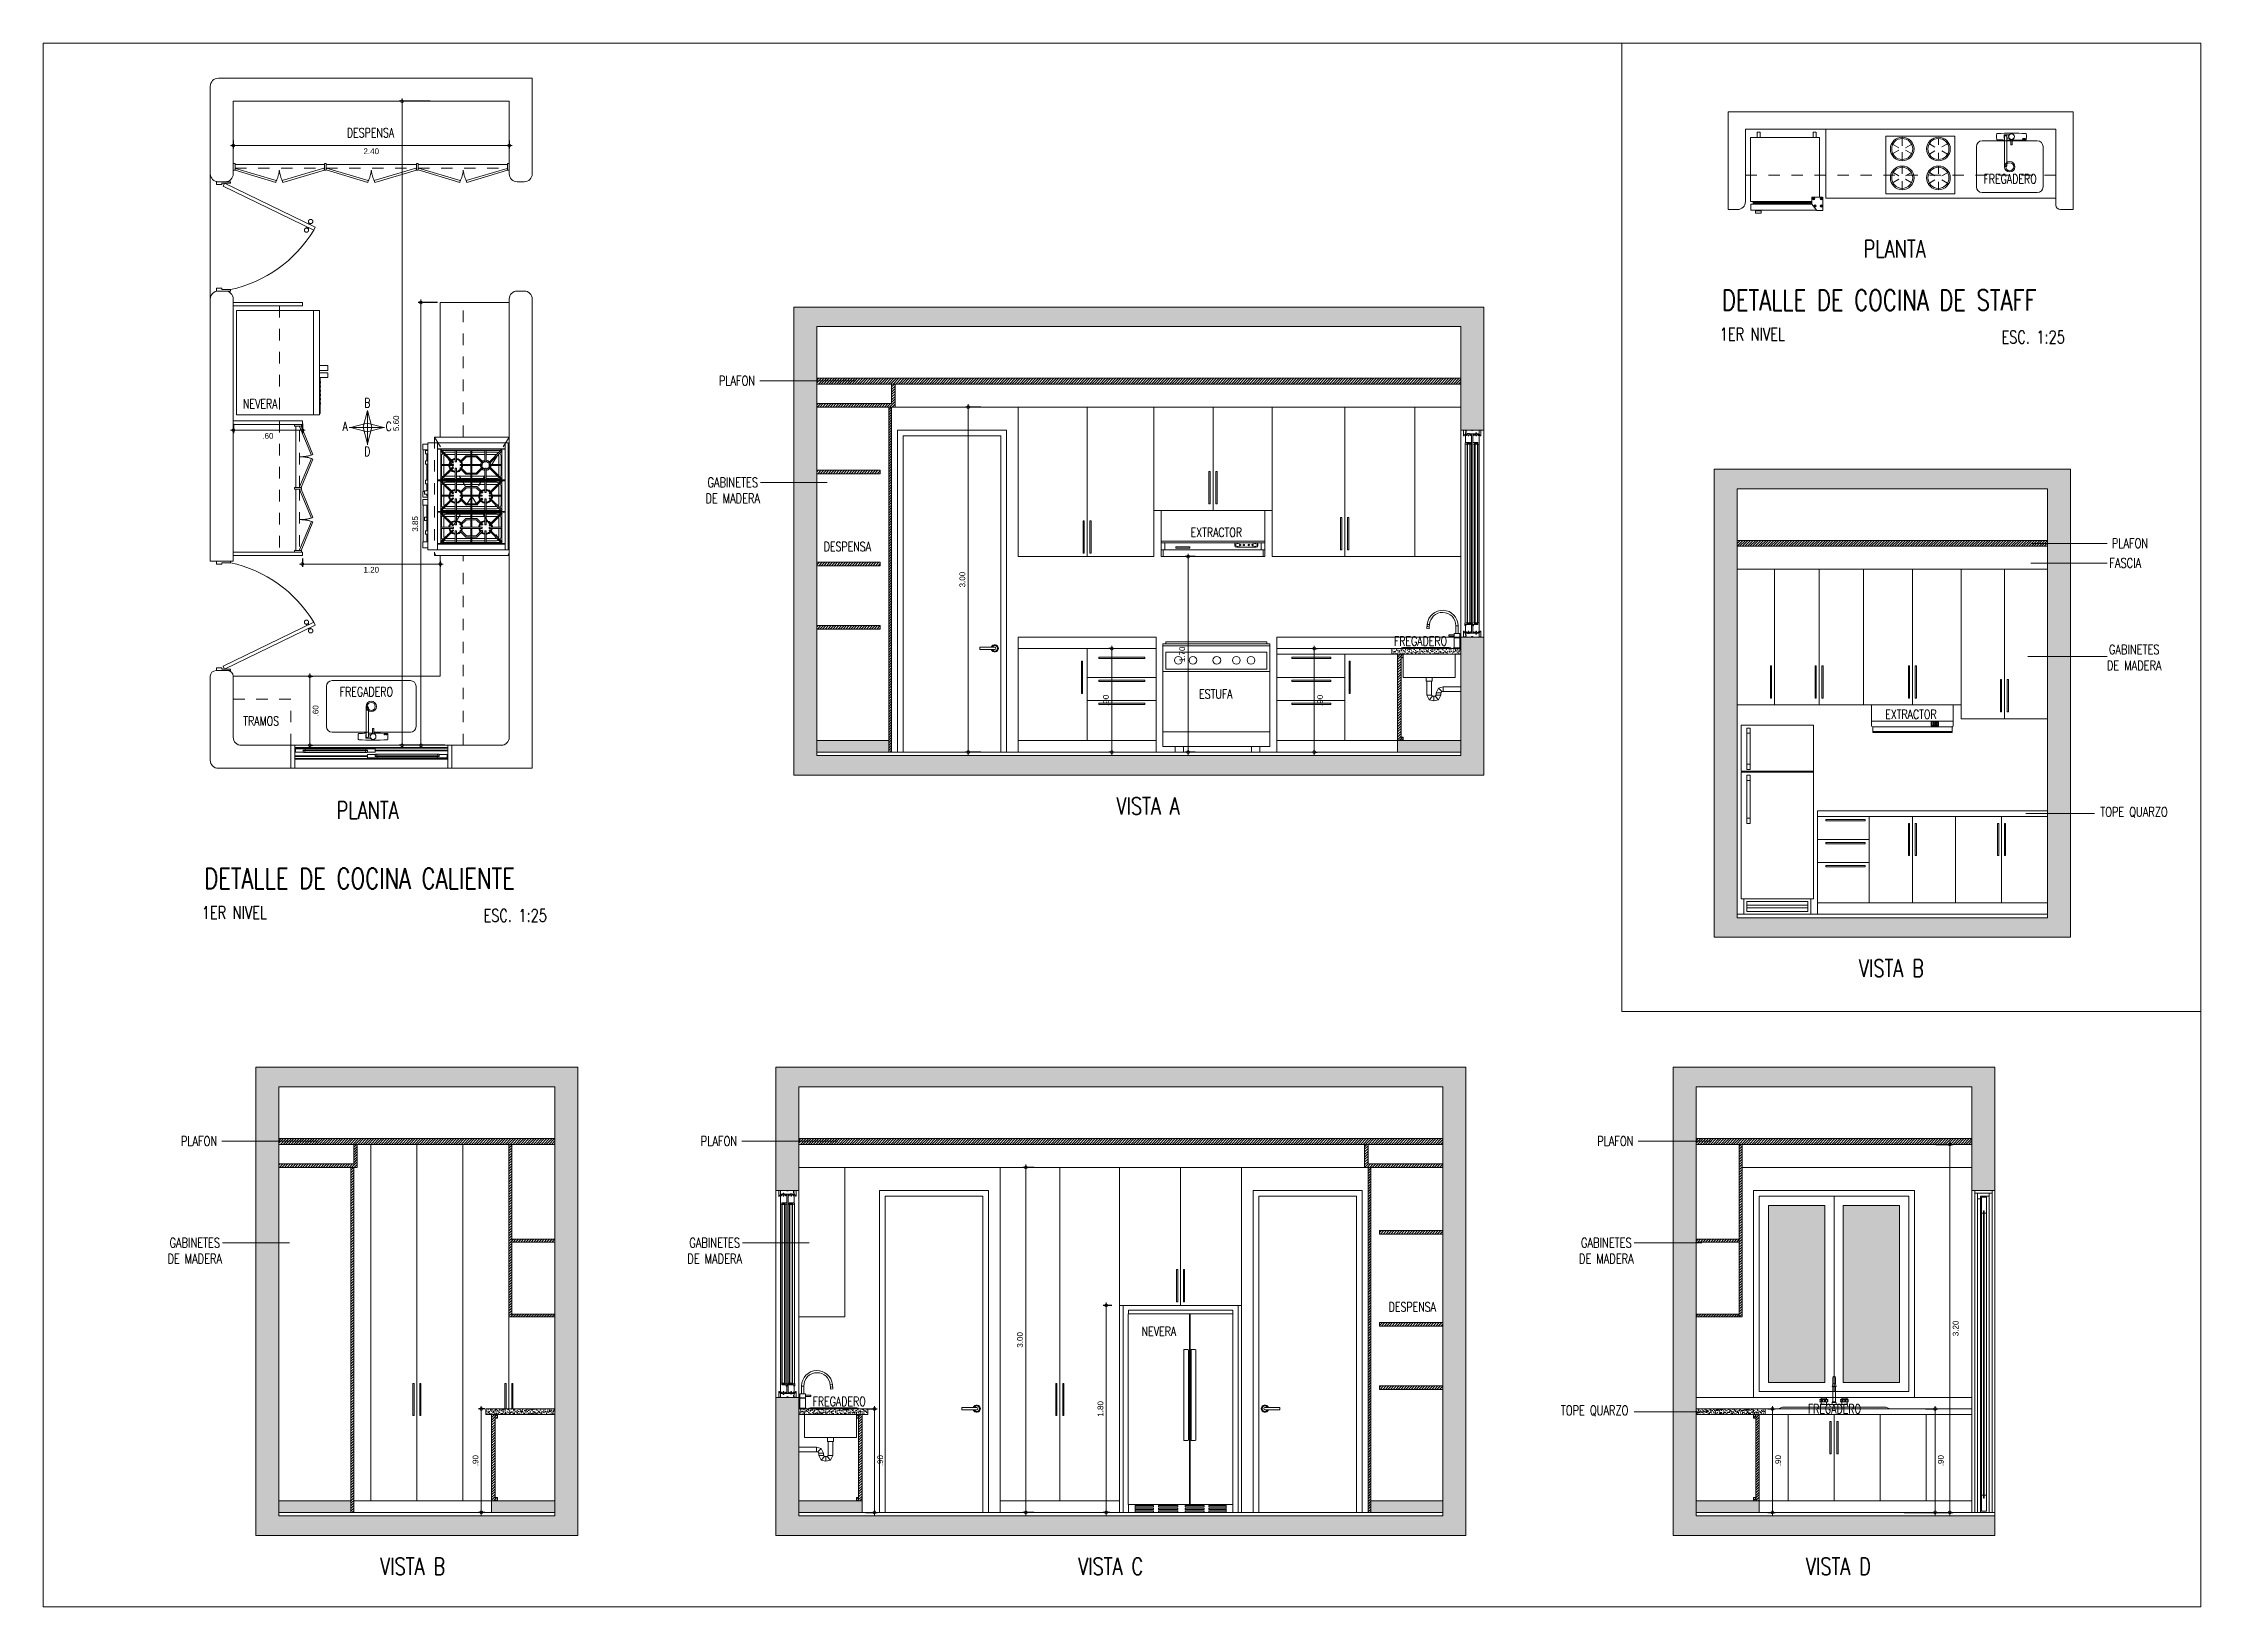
# Model space of a CAD drawing. Header units: metres. Extents: x 113 to 2416, y -346 to 476.
# Drawn here: x 259.36 to 278.13, y -149.89 to -136.29 of the extents above; entities that cross this region are included whole.
import ezdxf

# ---------------------------------------------------------------- set-up
doc = ezdxf.new("R2010")
doc.units = ezdxf.units.M
doc.header["$PDMODE"] = 34
for name, pattern in [('0', [0]), ('CONTINU', [0]), ('DASHED', [0.75, 0.5, -0.25]), ('DASHED2', [0.375, 0.25, -0.125]), ('HIDDEN2', [0.1875, 0.125, -0.0625])]:
    doc.linetypes.add(name, pattern=pattern)
doc.layers.get('0').update_dxf_attribs({"color": 250, "linetype": '0', "lineweight": 20})
doc.layers.get('Defpoints').update_dxf_attribs({"color": 6})
for name, color, linetype, lineweight in [('01a_Mobiliario', 250, 'Continuous', 0), ('02_mobiliario', 250, 'Continuous', 5), ('A-DOOR', 35, 'Continuous', 5), ('A-EQPM-OVHD', 253, 'DASHED2', 5), ('A-WALL', 250, 'Continuous', 20), ('corte', 250, 'Continuous', 20), ('cristales', 131, 'Continuous', 0), ('DIMENSIONES', 5, 'Continuous', 5), ('MOB FIJOS', 251, 'Continuous', 0), ('MOBILIARIOS', 252, 'Continuous', 0), ('piso', 253, 'Continuous', 0), ('PLF 01', 252, 'Continuous', 9), ('PROYECCION', 9, 'DASHED', 0), ('SE-2', 252, 'Continuous', 9), ('SE-2-MADERA', 36, 'Continuous', 9), ('SE-3', 253, 'Continuous', 5), ('SE-4', 254, 'Continuous', 0), ('textos', 7, 'Continuous', 0)]:
    doc.layers.add(name, color=color, linetype=linetype, lineweight=lineweight)
doc.layers.add('RELLENO SECCION', color=8, linetype='Continuous', lineweight=0, transparency=0.4)
doc.layers.add('www.dwgautocad.com', color=7, linetype='Continuous')
doc.styles.add('Arch-Dim', font='romans.shx', dxfattribs={"width": 0.75})
doc.styles.add('ESC25-2mm', font='arial.ttf', dxfattribs={"height": 0.05})
doc.dimstyles.new('DIMS25', dxfattribs={"dimtxt": 0.05, "dimasz": 0.05, "dimexe": 0.025, "dimexo": 0.025, "dimgap": 0.025, "dimtad": 2, "dimzin": 4, "dimdsep": 46, "dimtxsty": 'ESC25-2mm', "dimblk": 'DOTSMALL', "dimcen": 0.025, "dimdle": 0.025, "dimclrd": 256, "dimclre": 256, "dimclrt": 1, "dimadec": 0, "dimazin": 0, "dimtfac": 1, "dimtix": 1, "dimtmove": 2, "dimatfit": 3, "dimfxl": 1, "dimtolj": 1, "dimtzin": 0, "dimlwd": -1, "dimarcsym": 0})

msp = doc.modelspace()

# ---------------------------------------------------------------- texts
at = {"layer": 'textos', "insert": (262.006, -137.112), "char_height": 0.08, "attachment_point": 7, "style": 'Arch-Dim'}
msp.add_mtext_dynamic_manual_height_columns('DESPENSA', width=1.16771, gutter_width=1, heights=[0], dxfattribs=at)
at = {"layer": 'textos', "style": 'Arch-Dim'}
for s, insert, char_height, width, attachment_point in [('\\pxt5.9124,29;FREGADERO', (276.24, -137.513), 0.08, 26.65337, 7), ('\\pxsm1,qc;{\\H0.2554x;PLAFON}', (266.904, -139.186, -0.098), 0.32694, 3.01007, 3), ('\\pxt5.9124,29;NEVERA', (261.102, -139.469), 0.08, 26.65337, 7), ('\\pxsm1,qc;{\\H0.2554x;GABINETES\\PDE MADERA}', (266.867, -140.07, -0.098), 0.32694, 3.01007, 3), ('\\pxsm1,qc;{\\H0.2554x;PLAFON}', (276.009, -140.6, -0.195), 0.32694, 3.01007, 1), ('{\\H0.2554x;FASCIA}', (277.335, -140.771, -0.195), 0.32694, 3.01007, 1), ('\\pxsm1,qc;{\\H0.2554x;GABINETES\\PDE MADERA}', (276.046, -141.523, -0.195), 0.32694, 3.01007, 1), ('\\pxt5.9124,29;FREGADERO', (262.407, -141.893), 0.08, 26.65337, 3), ('\\pxt5.9124,29;TRAMOS', (261.105, -142.227), 0.08, 26.65337, 7), ('\\pxsm1,qc;{\\H0.2554x;TOPE QUARZO}', (276.729, -142.935, 0), 0.32694, 1.63996, 1), ('\\pxsm1,qc;{\\H0.2554x;PLAFON}', (262.225, -145.798, -0.195), 0.32694, 3.01007, 3), ('\\pxsm1,qc;{\\H0.2554x;PLAFON}', (266.747, -145.798, -0.195), 0.32694, 3.01007, 3), ('\\pxsm1,qc;{\\H0.2554x;PLAFON}', (274.543, -145.798, -0.195), 0.32694, 3.01007, 3), ('\\pxsm1,qc;{\\H0.2554x;GABINETES\\PDE MADERA}', (262.188, -146.681, -0.195), 0.32694, 3.01007, 3), ('\\pxsm1,qc;{\\H0.2554x;GABINETES\\PDE MADERA}', (266.71, -146.681, -0.195), 0.32694, 3.01007, 3), ('\\pxsm1,qc;{\\H0.2554x;GABINETES\\PDE MADERA}', (274.465, -146.681, -0.195), 0.32694, 3.01007, 3), ('\\pxsm1,qc;{\\H0.2554x;TOPE QUARZO}', (273.678, -148.139, 0), 0.32694, 1.63996, 3)]:
    msp.add_mtext(s, dxfattribs=dict(at, insert=insert, char_height=char_height, width=width, attachment_point=attachment_point))
at = {"layer": 'textos', "lineweight": 13, "style": 'Arch-Dim'}
for s, insert, char_height, attachment_point in [('PLANTA', (275.198, -138.006), 0.15, 1), ('DETALLE DE COCINA DE STAFF', (273.964, -138.437), 0.18, 1), ('1ER NIVEL', (273.946, -138.769), 0.11, 1), ('ESC. 1:25', (276.396, -138.793), 0.11, 1), ('PLANTA', (261.917, -142.888), 0.15, 1), ('\\pxt5,13;VISTA A', (268.7, -142.851, 0.098), 0.15, 1), ('DETALLE DE COCINA CALIENTE', (260.764, -143.466), 0.18, 1), ('1ER NIVEL', (260.744, -143.798), 0.11, 1), ('ESC. 1:25', (263.194, -143.822), 0.11, 1), ('\\pxt5,13;VISTA B', (275.157, -144.261, 0), 0.15, 1), ('\\pxt5,13;VISTA B', (262.296, -149.462, 0), 0.15, 1), ('\\pxt5,13;VISTA C', (268.931, -149.462), 0.15, 3), ('\\pxt5,13;VISTA D', (275.26, -149.462, 0), 0.15, 3)]:
    msp.add_mtext_dynamic_manual_height_columns(s, width=26.65337, gutter_width=15, heights=[0], dxfattribs=dict(at, insert=insert, char_height=char_height, attachment_point=attachment_point))
at = {"layer": 'textos', "lineweight": 13, "char_height": 0.08, "style": 'Arch-Dim'}
for s, insert, width, attachment_point in [('\\pxt5.9124,29;B', (262.211, -139.38), 1.18917, 3), ('\\pxt5.9124,29;A', (262.014, -139.585), 1.18917, 3), ('\\pxt5.9124,29;C', (262.397, -139.585), 1.18917, 3), ('\\pxt5.9124,29;D', (262.211, -139.803), 1.18917, 3), ('\\pxt5.9124,29;EXTRACTOR', (269.344, -140.506, -0.196), 26.65337, 1), ('\\pxt5.9124,29;DESPENSA', (266.153, -140.63, -0.367), 26.65337, 1), ('\\pxt5.9124,29;FREGADERO', (271.112, -141.452, -0.195), 26.65337, 1), ('\\pxt5.9124,29;ESTUFA', (269.418, -141.912, -0.169), 26.65337, 1), ('\\pxt5.9124,29;EXTRACTOR', (275.385, -142.089, -0.293), 26.65337, 1), ('\\pxt5.9124,29;DESPENSA', (271.478, -147.241, -0.464), 26.65337, 3), ('\\pxt5.9124,29;NEVERA', (269.219, -147.454), 26.65337, 3), ('\\pxt5.9124,29;FREGADERO', (266.519, -148.063, -0.293), 26.65337, 3), ('\\pxt5.9124,29;FREGADERO', (275.175, -148.128, -0.293), 26.65337, 3)]:
    msp.add_mtext(s, dxfattribs=dict(at, insert=insert, width=width, attachment_point=attachment_point))

# ---------------------------------------------------------------- blocks, each defined once
blk = doc.blocks.new('A$C2b2ba321')
at = {"layer": 'SE-2'}
for p, q in [((0, 1.756), (0.002, 1.757)), ((0, 1.754), (0, 1.756)), ((0, 1.726), (0, 1.754)), ((0, 0.07), (0, 1.726)), ((0, 1.726), (0, 1.726)), ((0.91, 1.726), (0, 1.726)), ((0.002, 1.757), (0.002, 1.757)), ((0.002, 1.757), (0.014, 1.757)), ((0.014, 1.757), (0.894, 1.757)), ((0.37, 0.07), (0.37, 1.726)), ((0.378, 0.07), (0.378, 1.726)), ((0.894, 1.757), (0.907, 1.757)), ((0.907, 1.757), (0.907, 1.756)), ((0.907, 1.756), (0.908, 1.756)), ((0.908, 1.756), (0.908, 1.756)), ((0.908, 1.756), (0.908, 1.754)), ((0.908, 1.754), (0.908, 1.754)), ((0.908, 1.754), (0.908, 1.726)), ((0.91, 1.726), (0.91, 0.07)), ((0.322, 1.406), (0.321, 1.389)), ((0.321, 1.389), (0.321, 0.671)), ((0.327, 1.417), (0.322, 1.414)), ((0.322, 1.414), (0.322, 1.406)), ((0.358, 1.417), (0.327, 1.417)), ((0.362, 1.414), (0.358, 1.417)), ((0.363, 1.406), (0.362, 1.414)), ((0.363, 1.389), (0.363, 1.406)), ((0.363, 1.371), (0.363, 1.389)), ((0.363, 1.128), (0.363, 1.371)), ((0.385, 1.406), (0.386, 1.414)), ((0.385, 1.389), (0.385, 1.406)), ((0.385, 1.371), (0.385, 1.389)), ((0.385, 1.128), (0.385, 1.371)), ((0.386, 1.414), (0.391, 1.417)), ((0.391, 1.417), (0.422, 1.417)), ((0.422, 1.417), (0.426, 1.414)), ((0.426, 1.414), (0.427, 1.406)), ((0.427, 1.406), (0.427, 1.389)), ((0.427, 1.389), (0.427, 0.853)), ((0.363, 1.094), (0.363, 1.128)), ((0.385, 1.094), (0.385, 1.128)), ((0.363, 1.058), (0.363, 1.094)), ((0.363, 1.022), (0.363, 1.058)), ((0.363, 0.985), (0.363, 1.022)), ((0.363, 0.949), (0.363, 0.985)), ((0.363, 0.916), (0.363, 0.949)), ((0.385, 1.058), (0.385, 1.094)), ((0.385, 1.022), (0.385, 1.058)), ((0.385, 0.985), (0.385, 1.022)), ((0.385, 0.949), (0.385, 0.985)), ((0.385, 0.916), (0.385, 0.949)), ((0.363, 0.671), (0.363, 0.916)), ((0.385, 0.671), (0.385, 0.916)), ((0.427, 0.853), (0.427, 0.824)), ((0.427, 0.824), (0.427, 0.797)), ((0.427, 0.797), (0.427, 0.77)), ((0.427, 0.77), (0.427, 0.744)), ((0.321, 0.671), (0.321, 0.653)), ((0.321, 0.653), (0.322, 0.636)), ((0.322, 0.636), (0.322, 0.628)), ((0.322, 0.628), (0.327, 0.625)), ((0.327, 0.625), (0.358, 0.625)), ((0.358, 0.625), (0.362, 0.628)), ((0.362, 0.628), (0.363, 0.636)), ((0.363, 0.653), (0.363, 0.671)), ((0.363, 0.636), (0.363, 0.653)), ((0.385, 0.653), (0.385, 0.671)), ((0.385, 0.636), (0.385, 0.653)), ((0.386, 0.628), (0.385, 0.636)), ((0.391, 0.625), (0.386, 0.628)), ((0.422, 0.625), (0.391, 0.625)), ((0.426, 0.628), (0.422, 0.625)), ((0.427, 0.636), (0.426, 0.628)), ((0.427, 0.744), (0.427, 0.695)), ((0.427, 0.695), (0.427, 0.671)), ((0.427, 0.671), (0.427, 0.653)), ((0.427, 0.653), (0.427, 0.636)), ((0.91, 0.07), (0, 0.07)), ((0, 0.059), (0, 0.07)), ((0, 0.037), (0, 0.059)), ((0, 0.026), (0, 0.037)), ((0, 0.014), (0, 0.026)), ((0, 0.002), (0, 0.014)), ((0, 0.001), (0, 0.002)), ((0, 0), (0, 0.001)), ((0.014, 0), (0, 0)), ((0.028, 0), (0.014, 0)), ((0.03, 0), (0.028, 0)), ((0.031, 0), (0.03, 0)), ((0.032, 0), (0.031, 0)), ((0.038, 0), (0.032, 0)), ((0.032, 0), (0.032, 0)), ((0.208, 0), (0.038, 0)), ((0.058, 0.07), (0.058, 0)), ((0.208, 0.059), (0.058, 0.059)), ((0.058, 0.059), (0.058, 0.048)), ((0.058, 0.048), (0.208, 0.048)), ((0.208, 0.037), (0.058, 0.037)), ((0.058, 0.037), (0.058, 0.026)), ((0.058, 0.026), (0.208, 0.026)), ((0.208, 0.014), (0.058, 0.014)), ((0.058, 0.014), (0.058, 0.003)), ((0.058, 0.003), (0.208, 0.003)), ((0.208, 0.048), (0.208, 0.059)), ((0.208, 0.026), (0.208, 0.037)), ((0.208, 0.003), (0.208, 0.014)), ((0.25, 0), (0.208, 0)), ((0.25, 0.059), (0.25, 0.048)), ((0.415, 0.059), (0.25, 0.059)), ((0.25, 0.048), (0.415, 0.048)), ((0.415, 0.037), (0.25, 0.037)), ((0.25, 0.037), (0.25, 0.026)), ((0.25, 0.026), (0.415, 0.026)), ((0.415, 0.014), (0.25, 0.014)), ((0.25, 0.014), (0.25, 0.003)), ((0.25, 0.003), (0.415, 0.003)), ((0.415, 0), (0.25, 0)), ((0.415, 0.048), (0.415, 0.059)), ((0.415, 0.026), (0.415, 0.037)), ((0.415, 0.003), (0.415, 0.014)), ((0.478, 0), (0.415, 0)), ((0.647, 0.059), (0.478, 0.059)), ((0.478, 0.059), (0.478, 0.048)), ((0.478, 0.048), (0.647, 0.048)), ((0.647, 0.037), (0.478, 0.037)), ((0.478, 0.037), (0.478, 0.026)), ((0.478, 0.026), (0.647, 0.026)), ((0.647, 0.014), (0.478, 0.014)), ((0.478, 0.014), (0.478, 0.003)), ((0.478, 0.003), (0.647, 0.003)), ((0.647, 0), (0.478, 0)), ((0.647, 0.048), (0.647, 0.059)), ((0.647, 0.026), (0.647, 0.037)), ((0.647, 0.003), (0.647, 0.014)), ((0.689, 0), (0.647, 0)), ((0.689, 0.059), (0.689, 0.048)), ((0.849, 0.059), (0.689, 0.059)), ((0.689, 0.048), (0.849, 0.048)), ((0.689, 0.037), (0.689, 0.026)), ((0.849, 0.037), (0.689, 0.037)), ((0.689, 0.026), (0.849, 0.026)), ((0.689, 0.014), (0.689, 0.003)), ((0.849, 0.014), (0.689, 0.014)), ((0.689, 0.003), (0.849, 0.003)), ((0.867, 0), (0.689, 0)), ((0.849, 0), (0.849, 0.07)), ((0.875, 0), (0.867, 0)), ((0.877, 0), (0.875, 0)), ((0.879, 0), (0.877, 0)), ((0.881, 0), (0.879, 0)), ((0.894, 0), (0.881, 0)), ((0.905, 0), (0.894, 0)), ((0.908, 0.001), (0.905, 0)), ((0.905, 0), (0.905, 0)), ((0.908, 0.07), (0.908, 0.059)), ((0.908, 0.059), (0.908, 0.037)), ((0.908, 0.037), (0.908, 0.026)), ((0.908, 0.026), (0.908, 0.014)), ((0.908, 0.014), (0.908, 0.003)), ((0.908, 0.003), (0.908, 0.001))]:
    blk.add_line(p, q, dxfattribs=at)
blk = doc.blocks.new('puerta 1.00')
at = {"layer": 'A-DOOR'}
for p, q in [((-0.15, -0.012), (-0.937, -0.395)), ((-0.138, -0.038), (-0.925, -0.42)), ((-0.138, -0.038), (-0.15, -0.012)), ((-0.895, -0.374), (-0.9, -0.364)), ((-0.878, -0.366), (-0.883, -0.356)), ((-0.937, -0.395), (-0.925, -0.42)), ((-0.882, -0.4), (-0.877, -0.41)), ((-0.865, -0.392), (-0.86, -0.402))]:
    blk.add_line(p, q, dxfattribs=at)
for points in [[(-0.08, 0), (-0.08, -0.025), (-0.125, -0.025), (-0.125, -0.012), (-0.2, -0.012), (-0.2, 0), (-0.08, 0)], [(-0.08, -0.95), (-0.08, -0.925), (-0.125, -0.925), (-0.125, -0.937), (-0.2, -0.937), (-0.2, -0.95), (-0.08, -0.95)]]:
    blk.add_lwpolyline(points, dxfattribs=at)
blk.add_arc((0.037, 0.16), 1.123, 211.1336, 257.8343, dxfattribs=at)
for points in [[(-0.898, -0.364), (-0.903, -0.364), (-0.912, -0.359), (-0.917, -0.35), (-0.917, -0.34), (-0.912, -0.332), (-0.903, -0.327), (-0.893, -0.327), (-0.884, -0.332), (-0.879, -0.34), (-0.879, -0.35), (-0.884, -0.359), (-0.893, -0.364), (-0.898, -0.364)], [(-0.862, -0.439), (-0.867, -0.439), (-0.875, -0.434), (-0.88, -0.426), (-0.88, -0.416), (-0.875, -0.407), (-0.867, -0.402), (-0.857, -0.402), (-0.848, -0.407), (-0.843, -0.416), (-0.843, -0.426), (-0.848, -0.434), (-0.857, -0.439), (-0.862, -0.439)]]:
    blk.add_open_spline(points, degree=2, dxfattribs=at)
blk = doc.blocks.new('refrigerador 23 planta')
at = {"layer": 'www.dwgautocad.com', "color": 0, "linetype": 'Continuous', "lineweight": 0}
for p, q in [((8.823, 1.222), (8.823, 1.942)), ((8.823, 1.942), (9.731, 1.942)), ((9.731, 1.942), (9.731, 1.222)), ((9.731, 1.274), (8.823, 1.274)), ((8.823, 1.222), (9.731, 1.222)), ((8.834, 1.215), (8.834, 1.222)), ((9.146, 1.215), (8.834, 1.215)), ((8.916, 1.213), (8.916, 1.215)), ((8.928, 1.213), (8.916, 1.213)), ((8.928, 1.215), (8.928, 1.213)), ((8.953, 1.213), (8.953, 1.215)), ((8.965, 1.213), (8.953, 1.213)), ((8.965, 1.215), (8.965, 1.213)), ((8.989, 1.213), (8.989, 1.215)), ((9.002, 1.213), (8.989, 1.213)), ((9.002, 1.215), (9.002, 1.213)), ((9.026, 1.213), (9.026, 1.215)), ((9.038, 1.213), (9.026, 1.213)), ((9.038, 1.215), (9.038, 1.213)), ((9.063, 1.213), (9.063, 1.215)), ((9.075, 1.213), (9.063, 1.213)), ((9.075, 1.215), (9.075, 1.213)), ((9.099, 1.213), (9.099, 1.215)), ((9.112, 1.213), (9.099, 1.213)), ((9.112, 1.215), (9.112, 1.213)), ((9.146, 1.159), (9.146, 1.222)), ((9.146, 1.157), (9.146, 1.159)), ((9.146, 1.152), (9.146, 1.157)), ((9.147, 1.149), (9.146, 1.152)), ((9.187, 1.149), (9.147, 1.149)), ((9.188, 1.157), (9.187, 1.152)), ((9.187, 1.152), (9.187, 1.149)), ((9.188, 1.222), (9.188, 1.201)), ((9.188, 1.201), (9.188, 1.194)), ((9.188, 1.194), (9.188, 1.157)), ((9.208, 1.162), (9.208, 1.222)), ((9.208, 1.159), (9.208, 1.162)), ((9.208, 1.157), (9.208, 1.159)), ((9.209, 1.152), (9.208, 1.157)), ((9.209, 1.149), (9.209, 1.152)), ((9.249, 1.149), (9.209, 1.149)), ((9.25, 1.152), (9.249, 1.149)), ((9.25, 1.222), (9.25, 1.157)), ((9.25, 1.157), (9.25, 1.152))]:
    blk.add_line(p, q, dxfattribs=at)
blk = doc.blocks.new('A$C3ed47c56')
at = {"layer": 'MOBILIARIOS'}
for p, q in [((0, 0.962), (0, 0.962)), ((0, 0.962), (0.001, 0.962)), ((0, 0.962), (0, 0.912)), ((0.001, 0.962), (0.003, 0.962)), ((0.003, 0.962), (0.004, 0.962)), ((0.004, 0.962), (0.007, 0.962)), ((0.007, 0.962), (0.009, 0.962)), ((0.009, 0.962), (0.013, 0.962)), ((0.013, 0.962), (0.016, 0.962)), ((0.016, 0.962), (0.019, 0.962)), ((0.019, 0.962), (0.043, 0.962)), ((0.043, 0.051), (0.043, 0.981)), ((0.043, 0.981), (0.743, 0.981)), ((0.043, 0.981), (0.127, 0.981)), ((0.043, 0.981), (0.043, 0.051)), ((0.718, 0.981), (0.127, 0.981)), ((0.127, 0.981), (0.127, 0.931)), ((0.743, 0.981), (0.718, 0.981)), ((0.718, 0.981), (0.718, 0.051)), ((0.743, 0.981), (0.743, 0.051)), ((0.743, 0.051), (0.743, 0.981)), ((0, 0.912), (0, 0.912)), ((0, 0.912), (0.001, 0.912)), ((0.001, 0.912), (0.003, 0.912)), ((0.003, 0.912), (0.004, 0.912)), ((0.004, 0.912), (0.007, 0.912)), ((0.004, 0.593), (0.004, 0.912)), ((0.007, 0.912), (0.009, 0.912)), ((0.009, 0.912), (0.013, 0.912)), ((0.013, 0.912), (0.016, 0.912)), ((0.016, 0.912), (0.019, 0.912)), ((0.019, 0.912), (0.043, 0.912)), ((0.024, 0.841), (0.024, 0.845)), ((0.043, 0.845), (0.024, 0.845)), ((0.024, 0.836), (0.024, 0.841)), ((0.024, 0.83), (0.024, 0.836)), ((0.024, 0.825), (0.024, 0.83)), ((0.024, 0.82), (0.024, 0.825)), ((0.024, 0.815), (0.024, 0.82)), ((0.024, 0.815), (0.043, 0.815)), ((0.034, 0.845), (0.034, 0.912)), ((0.034, 0.726), (0.034, 0.815)), ((0.717, 0.931), (0.127, 0.931)), ((0.127, 0.931), (0.127, 0.926)), ((0.127, 0.926), (0.717, 0.926)), ((0.127, 0.652), (0.127, 0.926)), ((0.153, 0.912), (0.161, 0.919)), ((0.26, 0.806), (0.153, 0.912)), ((0.26, 0.772), (0.153, 0.665)), ((0.157, 0.916), (0.157, 0.794)), ((0.282, 0.916), (0.157, 0.916)), ((0.157, 0.784), (0.157, 0.794)), ((0.267, 0.794), (0.157, 0.794)), ((0.267, 0.784), (0.157, 0.784)), ((0.157, 0.784), (0.157, 0.662)), ((0.267, 0.813), (0.161, 0.919)), ((0.267, 0.764), (0.161, 0.658)), ((0.162, 0.861), (0.163, 0.868)), ((0.162, 0.794), (0.162, 0.861)), ((0.162, 0.711), (0.162, 0.784)), ((0.163, 0.868), (0.164, 0.875)), ((0.164, 0.875), (0.167, 0.881)), ((0.167, 0.881), (0.171, 0.887)), ((0.171, 0.887), (0.175, 0.891)), ((0.183, 0.868), (0.182, 0.864)), ((0.182, 0.864), (0.182, 0.86)), ((0.182, 0.86), (0.182, 0.794)), ((0.182, 0.784), (0.182, 0.712)), ((0.185, 0.871), (0.183, 0.868)), ((0.184, 0.896), (0.188, 0.899)), ((0.187, 0.874), (0.185, 0.871)), ((0.189, 0.876), (0.187, 0.874)), ((0.188, 0.899), (0.195, 0.9)), ((0.189, 0.876), (0.189, 0.876)), ((0.195, 0.9), (0.202, 0.901)), ((0.203, 0.881), (0.199, 0.881)), ((0.202, 0.901), (0.282, 0.901)), ((0.282, 0.881), (0.203, 0.881)), ((0.228, 0.776), (0.227, 0.784)), ((0.228, 0.796), (0.231, 0.806)), ((0.228, 0.794), (0.228, 0.796)), ((0.231, 0.765), (0.228, 0.776)), ((0.231, 0.806), (0.235, 0.816)), ((0.235, 0.756), (0.231, 0.765)), ((0.233, 0.776), (0.232, 0.784)), ((0.233, 0.795), (0.235, 0.805)), ((0.233, 0.794), (0.233, 0.795)), ((0.235, 0.767), (0.233, 0.776)), ((0.235, 0.816), (0.241, 0.824)), ((0.235, 0.805), (0.239, 0.813)), ((0.236, 0.777), (0.235, 0.784)), ((0.239, 0.758), (0.235, 0.767)), ((0.239, 0.751), (0.235, 0.756)), ((0.236, 0.795), (0.238, 0.804)), ((0.236, 0.794), (0.236, 0.795)), ((0.238, 0.768), (0.236, 0.777)), ((0.238, 0.804), (0.242, 0.812)), ((0.242, 0.76), (0.238, 0.768)), ((0.239, 0.813), (0.245, 0.821)), ((0.242, 0.754), (0.239, 0.758)), ((0.241, 0.824), (0.241, 0.825)), ((0.242, 0.812), (0.247, 0.819)), ((0.244, 0.756), (0.242, 0.76)), ((0.248, 0.832), (0.257, 0.838)), ((0.248, 0.832), (0.248, 0.832)), ((0.252, 0.828), (0.259, 0.834)), ((0.254, 0.826), (0.261, 0.831)), ((0.257, 0.838), (0.266, 0.842)), ((0.259, 0.834), (0.268, 0.838)), ((0.26, 0.806), (0.267, 0.813)), ((0.26, 0.772), (0.267, 0.764)), ((0.261, 0.831), (0.269, 0.835)), ((0.266, 0.842), (0.277, 0.845)), ((0.267, 0.784), (0.267, 0.794)), ((0.268, 0.838), (0.277, 0.84)), ((0.269, 0.835), (0.278, 0.837)), ((0.277, 0.845), (0.282, 0.845)), ((0.277, 0.84), (0.282, 0.84)), ((0.278, 0.837), (0.282, 0.837)), ((0.282, 0.916), (0.292, 0.916)), ((0.282, 0.816), (0.282, 0.916)), ((0.282, 0.816), (0.292, 0.816)), ((0.282, 0.762), (0.292, 0.762)), ((0.282, 0.762), (0.282, 0.662)), ((0.292, 0.816), (0.292, 0.916)), ((0.541, 0.916), (0.292, 0.916)), ((0.292, 0.901), (0.417, 0.901)), ((0.417, 0.881), (0.292, 0.881)), ((0.292, 0.845), (0.297, 0.845)), ((0.292, 0.84), (0.297, 0.84)), ((0.292, 0.837), (0.296, 0.837)), ((0.292, 0.762), (0.292, 0.662)), ((0.296, 0.837), (0.305, 0.835)), ((0.297, 0.845), (0.308, 0.842)), ((0.297, 0.84), (0.306, 0.838)), ((0.305, 0.835), (0.313, 0.831)), ((0.306, 0.838), (0.314, 0.834)), ((0.308, 0.842), (0.317, 0.838)), ((0.313, 0.831), (0.32, 0.826)), ((0.314, 0.834), (0.322, 0.828)), ((0.317, 0.838), (0.326, 0.832)), ((0.32, 0.826), (0.326, 0.82)), ((0.327, 0.752), (0.32, 0.746)), ((0.322, 0.828), (0.328, 0.822)), ((0.323, 0.817), (0.375, 0.869)), ((0.331, 0.81), (0.323, 0.817)), ((0.331, 0.767), (0.323, 0.76)), ((0.323, 0.76), (0.375, 0.709)), ((0.326, 0.832), (0.332, 0.826)), ((0.326, 0.784), (0.326, 0.794)), ((0.417, 0.794), (0.326, 0.794)), ((0.417, 0.784), (0.326, 0.784)), ((0.329, 0.755), (0.327, 0.752)), ((0.331, 0.753), (0.329, 0.751)), ((0.331, 0.81), (0.379, 0.859)), ((0.331, 0.767), (0.379, 0.719)), ((0.332, 0.812), (0.336, 0.804)), ((0.334, 0.814), (0.335, 0.813)), ((0.336, 0.768), (0.334, 0.764)), ((0.335, 0.813), (0.339, 0.805)), ((0.336, 0.804), (0.338, 0.795)), ((0.338, 0.777), (0.336, 0.768)), ((0.339, 0.767), (0.336, 0.762)), ((0.338, 0.818), (0.339, 0.816)), ((0.338, 0.795), (0.338, 0.794)), ((0.339, 0.784), (0.338, 0.777)), ((0.339, 0.816), (0.343, 0.806)), ((0.339, 0.805), (0.341, 0.795)), ((0.341, 0.776), (0.339, 0.767)), ((0.343, 0.765), (0.34, 0.758)), ((0.341, 0.795), (0.341, 0.794)), ((0.342, 0.784), (0.341, 0.776)), ((0.343, 0.806), (0.346, 0.796)), ((0.346, 0.776), (0.343, 0.765)), ((0.346, 0.796), (0.346, 0.794)), ((0.347, 0.784), (0.346, 0.776)), ((0.375, 0.869), (0.422, 0.869)), ((0.379, 0.859), (0.422, 0.859)), ((0.417, 0.916), (0.417, 0.869)), ((0.417, 0.859), (0.417, 0.794)), ((0.427, 0.794), (0.417, 0.794)), ((0.427, 0.784), (0.417, 0.784)), ((0.417, 0.784), (0.417, 0.719)), ((0.422, 0.859), (0.422, 0.869)), ((0.469, 0.869), (0.422, 0.869)), ((0.465, 0.859), (0.422, 0.859)), ((0.427, 0.869), (0.427, 0.916)), ((0.427, 0.901), (0.541, 0.901)), ((0.541, 0.881), (0.427, 0.881)), ((0.427, 0.794), (0.427, 0.859)), ((0.517, 0.794), (0.427, 0.794)), ((0.517, 0.784), (0.427, 0.784)), ((0.427, 0.719), (0.427, 0.784)), ((0.513, 0.81), (0.465, 0.859)), ((0.513, 0.767), (0.465, 0.719)), ((0.521, 0.817), (0.469, 0.869)), ((0.521, 0.76), (0.469, 0.709)), ((0.487, 0.776), (0.486, 0.784)), ((0.487, 0.796), (0.49, 0.806)), ((0.487, 0.794), (0.487, 0.796)), ((0.49, 0.765), (0.487, 0.776)), ((0.49, 0.806), (0.494, 0.816)), ((0.494, 0.756), (0.49, 0.765)), ((0.492, 0.776), (0.491, 0.784)), ((0.492, 0.795), (0.494, 0.805)), ((0.492, 0.794), (0.492, 0.795)), ((0.494, 0.767), (0.492, 0.776)), ((0.494, 0.816), (0.5, 0.824)), ((0.494, 0.805), (0.498, 0.813)), ((0.495, 0.777), (0.494, 0.784)), ((0.498, 0.758), (0.494, 0.767)), ((0.497, 0.751), (0.494, 0.756)), ((0.495, 0.795), (0.497, 0.804)), ((0.495, 0.794), (0.495, 0.795)), ((0.497, 0.768), (0.495, 0.777)), ((0.497, 0.804), (0.501, 0.812)), ((0.501, 0.76), (0.497, 0.768)), ((0.498, 0.813), (0.503, 0.821)), ((0.501, 0.755), (0.498, 0.758)), ((0.501, 0.812), (0.505, 0.818)), ((0.503, 0.757), (0.501, 0.76)), ((0.507, 0.832), (0.516, 0.838)), ((0.507, 0.831), (0.507, 0.832)), ((0.51, 0.828), (0.511, 0.828)), ((0.511, 0.828), (0.518, 0.834)), ((0.512, 0.826), (0.513, 0.826)), ((0.513, 0.826), (0.52, 0.831)), ((0.513, 0.81), (0.521, 0.817)), ((0.513, 0.767), (0.521, 0.76)), ((0.516, 0.838), (0.525, 0.842)), ((0.517, 0.784), (0.517, 0.794)), ((0.518, 0.834), (0.527, 0.838)), ((0.52, 0.831), (0.528, 0.835)), ((0.525, 0.842), (0.536, 0.845)), ((0.527, 0.838), (0.536, 0.84)), ((0.528, 0.835), (0.537, 0.837)), ((0.536, 0.845), (0.541, 0.845)), ((0.536, 0.84), (0.541, 0.84)), ((0.537, 0.837), (0.541, 0.837)), ((0.541, 0.916), (0.551, 0.916)), ((0.541, 0.816), (0.541, 0.916)), ((0.541, 0.816), (0.551, 0.816)), ((0.541, 0.762), (0.551, 0.762)), ((0.541, 0.762), (0.541, 0.662)), ((0.551, 0.816), (0.551, 0.916)), ((0.687, 0.916), (0.551, 0.916)), ((0.551, 0.901), (0.642, 0.901)), ((0.641, 0.881), (0.551, 0.881)), ((0.551, 0.845), (0.556, 0.845)), ((0.551, 0.84), (0.556, 0.84)), ((0.551, 0.837), (0.555, 0.837)), ((0.551, 0.762), (0.551, 0.662)), ((0.555, 0.837), (0.564, 0.835)), ((0.556, 0.845), (0.567, 0.842)), ((0.556, 0.84), (0.565, 0.838)), ((0.564, 0.835), (0.572, 0.831)), ((0.565, 0.838), (0.573, 0.834)), ((0.567, 0.842), (0.576, 0.838)), ((0.572, 0.831), (0.579, 0.826)), ((0.573, 0.834), (0.581, 0.828)), ((0.576, 0.838), (0.585, 0.832)), ((0.577, 0.813), (0.683, 0.919)), ((0.584, 0.806), (0.577, 0.813)), ((0.577, 0.784), (0.577, 0.794)), ((0.577, 0.794), (0.687, 0.794)), ((0.577, 0.784), (0.687, 0.784)), ((0.584, 0.772), (0.577, 0.764)), ((0.577, 0.764), (0.683, 0.658)), ((0.579, 0.826), (0.585, 0.821)), ((0.586, 0.752), (0.579, 0.746)), ((0.581, 0.828), (0.587, 0.823)), ((0.584, 0.806), (0.691, 0.912)), ((0.584, 0.772), (0.691, 0.665)), ((0.585, 0.832), (0.59, 0.826)), ((0.587, 0.755), (0.586, 0.752)), ((0.589, 0.752), (0.588, 0.751)), ((0.591, 0.812), (0.591, 0.812)), ((0.591, 0.812), (0.595, 0.804)), ((0.593, 0.815), (0.594, 0.813)), ((0.595, 0.768), (0.593, 0.763)), ((0.594, 0.813), (0.598, 0.805)), ((0.595, 0.804), (0.597, 0.795)), ((0.597, 0.777), (0.595, 0.768)), ((0.598, 0.767), (0.595, 0.761)), ((0.596, 0.818), (0.598, 0.816)), ((0.597, 0.795), (0.597, 0.794)), ((0.598, 0.784), (0.597, 0.777)), ((0.598, 0.816), (0.602, 0.806)), ((0.598, 0.805), (0.6, 0.795)), ((0.6, 0.776), (0.598, 0.767)), ((0.602, 0.765), (0.599, 0.757)), ((0.6, 0.795), (0.6, 0.794)), ((0.601, 0.784), (0.6, 0.776)), ((0.602, 0.806), (0.605, 0.796)), ((0.605, 0.776), (0.602, 0.765)), ((0.605, 0.796), (0.605, 0.794)), ((0.606, 0.784), (0.605, 0.776)), ((0.645, 0.881), (0.641, 0.881)), ((0.642, 0.901), (0.649, 0.9)), ((0.649, 0.9), (0.656, 0.899)), ((0.657, 0.874), (0.655, 0.876)), ((0.655, 0.876), (0.655, 0.876)), ((0.656, 0.899), (0.66, 0.896)), ((0.659, 0.871), (0.657, 0.874)), ((0.661, 0.868), (0.659, 0.871)), ((0.662, 0.864), (0.661, 0.868)), ((0.662, 0.86), (0.662, 0.864)), ((0.662, 0.794), (0.662, 0.86)), ((0.662, 0.712), (0.662, 0.784)), ((0.669, 0.891), (0.673, 0.887)), ((0.673, 0.887), (0.677, 0.881)), ((0.677, 0.881), (0.68, 0.875)), ((0.68, 0.875), (0.681, 0.868)), ((0.681, 0.868), (0.682, 0.861)), ((0.682, 0.861), (0.682, 0.794)), ((0.682, 0.784), (0.682, 0.711)), ((0.691, 0.912), (0.683, 0.919)), ((0.687, 0.794), (0.687, 0.916)), ((0.687, 0.784), (0.687, 0.794)), ((0.687, 0.662), (0.687, 0.784)), ((0.717, 0.926), (0.717, 0.931)), ((0.717, 0.926), (0.717, 0.652)), ((0, 0.593), (0, 0.593)), ((0, 0.593), (0.001, 0.593)), ((0, 0.543), (0, 0.593)), ((0.001, 0.593), (0.003, 0.593)), ((0.003, 0.593), (0.004, 0.593)), ((0.004, 0.593), (0.007, 0.593)), ((0.007, 0.593), (0.009, 0.593)), ((0.009, 0.593), (0.013, 0.593)), ((0.013, 0.593), (0.016, 0.593)), ((0.016, 0.722), (0.016, 0.726)), ((0.036, 0.726), (0.016, 0.726)), ((0.016, 0.717), (0.016, 0.722)), ((0.016, 0.711), (0.016, 0.717)), ((0.016, 0.706), (0.016, 0.711)), ((0.016, 0.701), (0.016, 0.706)), ((0.016, 0.696), (0.016, 0.701)), ((0.016, 0.696), (0.036, 0.696)), ((0.016, 0.593), (0.019, 0.593)), ((0.019, 0.593), (0.043, 0.593)), ((0.034, 0.593), (0.034, 0.747)), ((0.043, 0.743), (0.036, 0.743)), ((0.036, 0.742), (0.036, 0.743)), ((0.036, 0.741), (0.036, 0.742)), ((0.036, 0.739), (0.036, 0.741)), ((0.036, 0.735), (0.036, 0.739)), ((0.036, 0.732), (0.036, 0.735)), ((0.036, 0.727), (0.036, 0.732)), ((0.036, 0.726), (0.036, 0.727)), ((0.036, 0.696), (0.036, 0.695)), ((0.036, 0.691), (0.036, 0.695)), ((0.036, 0.687), (0.036, 0.691)), ((0.036, 0.684), (0.036, 0.687)), ((0.036, 0.682), (0.036, 0.684)), ((0.036, 0.68), (0.036, 0.682)), ((0.043, 0.679), (0.036, 0.68)), ((0.036, 0.68), (0.036, 0.68)), ((0.717, 0.652), (0.127, 0.652)), ((0.127, 0.652), (0.127, 0.647)), ((0.717, 0.647), (0.127, 0.647)), ((0.127, 0.647), (0.127, 0.373)), ((0.153, 0.665), (0.161, 0.658)), ((0.153, 0.633), (0.161, 0.64)), ((0.26, 0.527), (0.153, 0.633)), ((0.157, 0.662), (0.282, 0.662)), ((0.157, 0.515), (0.157, 0.637)), ((0.157, 0.637), (0.282, 0.637)), ((0.267, 0.534), (0.161, 0.64)), ((0.163, 0.704), (0.162, 0.711)), ((0.162, 0.583), (0.163, 0.59)), ((0.162, 0.515), (0.162, 0.583)), ((0.164, 0.697), (0.163, 0.704)), ((0.163, 0.59), (0.164, 0.597)), ((0.167, 0.691), (0.164, 0.697)), ((0.164, 0.597), (0.167, 0.603)), ((0.171, 0.685), (0.167, 0.691)), ((0.167, 0.603), (0.171, 0.609)), ((0.172, 0.684), (0.171, 0.685)), ((0.171, 0.609), (0.175, 0.612)), ((0.182, 0.676), (0.18, 0.678)), ((0.182, 0.712), (0.182, 0.707)), ((0.182, 0.707), (0.183, 0.704)), ((0.188, 0.673), (0.182, 0.676)), ((0.182, 0.586), (0.183, 0.59)), ((0.182, 0.582), (0.182, 0.586)), ((0.182, 0.515), (0.182, 0.582)), ((0.183, 0.704), (0.185, 0.701)), ((0.183, 0.618), (0.188, 0.621)), ((0.183, 0.59), (0.185, 0.593)), ((0.185, 0.701), (0.186, 0.698)), ((0.185, 0.593), (0.187, 0.596)), ((0.187, 0.596), (0.189, 0.598)), ((0.195, 0.672), (0.188, 0.673)), ((0.188, 0.621), (0.195, 0.622)), ((0.195, 0.692), (0.195, 0.692)), ((0.195, 0.692), (0.199, 0.691)), ((0.202, 0.671), (0.195, 0.672)), ((0.195, 0.622), (0.202, 0.623)), ((0.198, 0.603), (0.199, 0.603)), ((0.199, 0.691), (0.203, 0.691)), ((0.199, 0.603), (0.203, 0.603)), ((0.282, 0.671), (0.202, 0.671)), ((0.202, 0.623), (0.282, 0.623)), ((0.203, 0.691), (0.282, 0.691)), ((0.203, 0.603), (0.282, 0.603)), ((0.248, 0.74), (0.245, 0.743)), ((0.257, 0.734), (0.248, 0.74)), ((0.248, 0.561), (0.257, 0.567)), ((0.252, 0.744), (0.249, 0.747)), ((0.254, 0.746), (0.251, 0.749)), ((0.259, 0.738), (0.252, 0.744)), ((0.261, 0.741), (0.254, 0.746)), ((0.266, 0.73), (0.257, 0.734)), ((0.257, 0.567), (0.266, 0.571)), ((0.268, 0.734), (0.259, 0.738)), ((0.259, 0.563), (0.268, 0.567)), ((0.269, 0.737), (0.261, 0.741)), ((0.261, 0.56), (0.269, 0.564)), ((0.277, 0.727), (0.266, 0.73)), ((0.266, 0.571), (0.277, 0.574)), ((0.277, 0.732), (0.268, 0.734)), ((0.268, 0.567), (0.277, 0.569)), ((0.278, 0.735), (0.269, 0.737)), ((0.269, 0.564), (0.278, 0.566)), ((0.282, 0.731), (0.277, 0.732)), ((0.282, 0.726), (0.277, 0.727)), ((0.277, 0.574), (0.282, 0.574)), ((0.277, 0.569), (0.282, 0.569)), ((0.282, 0.734), (0.278, 0.735)), ((0.278, 0.566), (0.282, 0.566)), ((0.282, 0.662), (0.292, 0.662)), ((0.282, 0.637), (0.292, 0.637)), ((0.282, 0.537), (0.282, 0.637)), ((0.296, 0.735), (0.292, 0.734)), ((0.297, 0.732), (0.292, 0.731)), ((0.297, 0.727), (0.292, 0.726)), ((0.292, 0.691), (0.417, 0.691)), ((0.417, 0.671), (0.292, 0.671)), ((0.292, 0.662), (0.541, 0.662)), ((0.292, 0.537), (0.292, 0.637)), ((0.292, 0.637), (0.541, 0.637)), ((0.292, 0.623), (0.417, 0.623)), ((0.292, 0.603), (0.417, 0.603)), ((0.292, 0.574), (0.297, 0.574)), ((0.292, 0.569), (0.297, 0.569)), ((0.292, 0.566), (0.296, 0.566)), ((0.305, 0.737), (0.296, 0.735)), ((0.296, 0.566), (0.305, 0.564)), ((0.306, 0.734), (0.297, 0.732)), ((0.308, 0.73), (0.297, 0.727)), ((0.297, 0.574), (0.308, 0.571)), ((0.297, 0.569), (0.306, 0.567)), ((0.313, 0.741), (0.305, 0.737)), ((0.305, 0.564), (0.313, 0.56)), ((0.314, 0.738), (0.306, 0.734)), ((0.306, 0.567), (0.314, 0.563)), ((0.317, 0.734), (0.308, 0.73)), ((0.308, 0.571), (0.317, 0.567)), ((0.32, 0.746), (0.313, 0.741)), ((0.322, 0.744), (0.314, 0.738)), ((0.326, 0.74), (0.317, 0.734)), ((0.317, 0.567), (0.326, 0.561)), ((0.329, 0.751), (0.322, 0.744)), ((0.323, 0.538), (0.375, 0.59)), ((0.333, 0.747), (0.326, 0.74)), ((0.331, 0.531), (0.379, 0.58)), ((0.334, 0.749), (0.333, 0.747)), ((0.375, 0.709), (0.422, 0.709)), ((0.375, 0.59), (0.422, 0.59)), ((0.379, 0.719), (0.422, 0.719)), ((0.379, 0.58), (0.422, 0.58)), ((0.417, 0.709), (0.417, 0.662)), ((0.417, 0.59), (0.417, 0.637)), ((0.417, 0.515), (0.417, 0.58)), ((0.465, 0.719), (0.422, 0.719)), ((0.422, 0.719), (0.422, 0.709)), ((0.469, 0.709), (0.422, 0.709)), ((0.422, 0.58), (0.422, 0.59)), ((0.469, 0.59), (0.422, 0.59)), ((0.465, 0.58), (0.422, 0.58)), ((0.427, 0.662), (0.427, 0.709)), ((0.427, 0.691), (0.541, 0.691)), ((0.541, 0.671), (0.427, 0.671)), ((0.427, 0.637), (0.427, 0.59)), ((0.427, 0.623), (0.541, 0.623)), ((0.427, 0.603), (0.541, 0.603)), ((0.427, 0.58), (0.427, 0.515)), ((0.513, 0.531), (0.465, 0.58)), ((0.521, 0.538), (0.469, 0.59)), ((0.507, 0.74), (0.504, 0.744)), ((0.511, 0.744), (0.507, 0.747)), ((0.516, 0.734), (0.507, 0.74)), ((0.507, 0.561), (0.516, 0.567)), ((0.513, 0.746), (0.509, 0.749)), ((0.518, 0.738), (0.511, 0.744)), ((0.52, 0.741), (0.513, 0.746)), ((0.525, 0.73), (0.516, 0.734)), ((0.516, 0.567), (0.525, 0.571)), ((0.527, 0.734), (0.518, 0.738)), ((0.518, 0.563), (0.527, 0.567)), ((0.528, 0.737), (0.52, 0.741)), ((0.52, 0.56), (0.528, 0.564)), ((0.536, 0.727), (0.525, 0.73)), ((0.525, 0.571), (0.536, 0.574)), ((0.536, 0.732), (0.527, 0.734)), ((0.527, 0.567), (0.536, 0.569)), ((0.537, 0.735), (0.528, 0.737)), ((0.528, 0.564), (0.537, 0.566)), ((0.541, 0.731), (0.536, 0.732)), ((0.541, 0.726), (0.536, 0.727)), ((0.536, 0.574), (0.541, 0.574)), ((0.536, 0.569), (0.541, 0.569)), ((0.541, 0.734), (0.537, 0.735)), ((0.537, 0.566), (0.541, 0.566)), ((0.541, 0.662), (0.551, 0.662)), ((0.541, 0.637), (0.551, 0.637)), ((0.541, 0.537), (0.541, 0.637)), ((0.555, 0.735), (0.551, 0.734)), ((0.556, 0.732), (0.551, 0.731)), ((0.556, 0.727), (0.551, 0.726)), ((0.551, 0.691), (0.641, 0.691)), ((0.642, 0.671), (0.551, 0.671)), ((0.551, 0.662), (0.687, 0.662)), ((0.551, 0.537), (0.551, 0.637)), ((0.551, 0.637), (0.687, 0.637)), ((0.551, 0.623), (0.642, 0.623)), ((0.551, 0.603), (0.641, 0.603)), ((0.551, 0.574), (0.556, 0.574)), ((0.551, 0.569), (0.556, 0.569)), ((0.551, 0.566), (0.555, 0.566)), ((0.564, 0.737), (0.555, 0.735)), ((0.555, 0.566), (0.564, 0.564)), ((0.565, 0.734), (0.556, 0.732)), ((0.567, 0.73), (0.556, 0.727)), ((0.556, 0.574), (0.567, 0.571)), ((0.556, 0.569), (0.565, 0.567)), ((0.572, 0.741), (0.564, 0.737)), ((0.564, 0.564), (0.572, 0.56)), ((0.573, 0.738), (0.565, 0.734)), ((0.565, 0.567), (0.573, 0.563)), ((0.576, 0.734), (0.567, 0.73)), ((0.567, 0.571), (0.576, 0.567)), ((0.579, 0.746), (0.572, 0.741)), ((0.581, 0.744), (0.573, 0.738)), ((0.585, 0.74), (0.576, 0.734)), ((0.576, 0.567), (0.585, 0.561)), ((0.577, 0.534), (0.683, 0.64)), ((0.588, 0.751), (0.581, 0.744)), ((0.584, 0.527), (0.691, 0.633)), ((0.592, 0.747), (0.585, 0.74)), ((0.593, 0.749), (0.592, 0.747)), ((0.641, 0.691), (0.645, 0.691)), ((0.641, 0.603), (0.645, 0.603)), ((0.649, 0.672), (0.642, 0.671)), ((0.642, 0.623), (0.649, 0.622)), ((0.645, 0.691), (0.649, 0.692)), ((0.645, 0.603), (0.646, 0.603)), ((0.649, 0.692), (0.649, 0.692)), ((0.656, 0.673), (0.649, 0.672)), ((0.649, 0.622), (0.656, 0.621)), ((0.655, 0.598), (0.657, 0.596)), ((0.662, 0.676), (0.656, 0.673)), ((0.656, 0.621), (0.661, 0.618)), ((0.657, 0.596), (0.659, 0.593)), ((0.658, 0.698), (0.659, 0.701)), ((0.659, 0.701), (0.661, 0.704)), ((0.659, 0.593), (0.661, 0.59)), ((0.661, 0.704), (0.662, 0.707)), ((0.661, 0.59), (0.662, 0.586)), ((0.662, 0.707), (0.662, 0.712)), ((0.664, 0.678), (0.662, 0.676)), ((0.662, 0.586), (0.662, 0.582)), ((0.662, 0.582), (0.662, 0.515)), ((0.669, 0.612), (0.673, 0.609)), ((0.673, 0.685), (0.672, 0.684)), ((0.677, 0.691), (0.673, 0.685)), ((0.673, 0.609), (0.677, 0.603)), ((0.68, 0.697), (0.677, 0.691)), ((0.677, 0.603), (0.68, 0.597)), ((0.681, 0.704), (0.68, 0.697)), ((0.68, 0.597), (0.681, 0.59)), ((0.682, 0.711), (0.681, 0.704)), ((0.681, 0.59), (0.682, 0.583)), ((0.682, 0.583), (0.682, 0.515)), ((0.691, 0.665), (0.683, 0.658)), ((0.691, 0.633), (0.683, 0.64)), ((0.687, 0.637), (0.687, 0.515)), ((0.717, 0.647), (0.717, 0.652)), ((0.717, 0.373), (0.717, 0.647)), ((0, 0.543), (0, 0.543)), ((0, 0.543), (0.001, 0.543)), ((0, 0.523), (0, 0.523)), ((0, 0.523), (0.001, 0.523)), ((0, 0.523), (0, 0.473)), ((0, 0.473), (0, 0.473)), ((0, 0.473), (0.001, 0.473)), ((0.001, 0.543), (0.003, 0.543)), ((0.001, 0.523), (0.003, 0.523)), ((0.001, 0.473), (0.003, 0.473)), ((0.003, 0.543), (0.004, 0.543)), ((0.003, 0.523), (0.004, 0.523)), ((0.003, 0.473), (0.004, 0.473)), ((0.004, 0.543), (0.007, 0.543)), ((0.004, 0.523), (0.007, 0.523)), ((0.004, 0.473), (0.007, 0.473)), ((0.004, 0.111), (0.004, 0.473)), ((0.007, 0.543), (0.009, 0.543)), ((0.007, 0.523), (0.009, 0.523)), ((0.007, 0.473), (0.009, 0.473)), ((0.009, 0.543), (0.013, 0.543)), ((0.009, 0.523), (0.013, 0.523)), ((0.009, 0.473), (0.013, 0.473)), ((0.013, 0.543), (0.016, 0.543)), ((0.013, 0.523), (0.016, 0.523)), ((0.013, 0.473), (0.016, 0.473)), ((0.016, 0.543), (0.019, 0.543)), ((0.016, 0.523), (0.019, 0.523)), ((0.016, 0.492), (0.016, 0.496)), ((0.036, 0.496), (0.016, 0.496)), ((0.016, 0.486), (0.016, 0.492)), ((0.016, 0.481), (0.016, 0.486)), ((0.016, 0.476), (0.016, 0.481)), ((0.016, 0.47), (0.016, 0.476)), ((0.016, 0.473), (0.016, 0.473)), ((0.016, 0.466), (0.016, 0.47)), ((0.016, 0.466), (0.036, 0.466)), ((0.019, 0.543), (0.043, 0.543)), ((0.019, 0.523), (0.043, 0.523)), ((0.024, 0.402), (0.024, 0.406)), ((0.043, 0.406), (0.024, 0.406)), ((0.024, 0.396), (0.024, 0.402)), ((0.024, 0.391), (0.024, 0.396)), ((0.024, 0.386), (0.024, 0.391)), ((0.024, 0.38), (0.024, 0.386)), ((0.024, 0.376), (0.024, 0.38)), ((0.024, 0.376), (0.043, 0.376)), ((0.034, 0.406), (0.034, 0.466)), ((0.034, 0.236), (0.034, 0.376)), ((0.043, 0.513), (0.036, 0.512)), ((0.036, 0.512), (0.036, 0.512)), ((0.036, 0.511), (0.036, 0.512)), ((0.036, 0.508), (0.036, 0.511)), ((0.036, 0.505), (0.036, 0.508)), ((0.036, 0.501), (0.036, 0.505)), ((0.036, 0.497), (0.036, 0.501)), ((0.036, 0.496), (0.036, 0.497)), ((0.036, 0.466), (0.036, 0.465)), ((0.036, 0.461), (0.036, 0.465)), ((0.036, 0.457), (0.036, 0.461)), ((0.036, 0.454), (0.036, 0.457)), ((0.036, 0.451), (0.036, 0.454)), ((0.036, 0.45), (0.036, 0.451)), ((0.036, 0.449), (0.036, 0.45)), ((0.043, 0.449), (0.036, 0.449)), ((0.717, 0.38), (0.127, 0.38)), ((0.127, 0.38), (0.127, 0.106)), ((0.127, 0.373), (0.127, 0.38)), ((0.26, 0.493), (0.153, 0.386)), ((0.153, 0.386), (0.161, 0.379)), ((0.157, 0.515), (0.157, 0.505)), ((0.267, 0.515), (0.157, 0.515)), ((0.267, 0.505), (0.157, 0.505)), ((0.157, 0.383), (0.157, 0.505)), ((0.282, 0.383), (0.157, 0.383)), ((0.267, 0.485), (0.161, 0.379)), ((0.162, 0.433), (0.162, 0.505)), ((0.163, 0.426), (0.162, 0.433)), ((0.164, 0.419), (0.163, 0.426)), ((0.167, 0.413), (0.164, 0.419)), ((0.171, 0.407), (0.167, 0.413)), ((0.173, 0.406), (0.171, 0.407)), ((0.182, 0.398), (0.18, 0.399)), ((0.182, 0.434), (0.182, 0.505)), ((0.182, 0.429), (0.182, 0.434)), ((0.183, 0.426), (0.182, 0.429)), ((0.188, 0.395), (0.182, 0.398)), ((0.185, 0.423), (0.183, 0.426)), ((0.187, 0.42), (0.185, 0.423)), ((0.187, 0.42), (0.187, 0.42)), ((0.195, 0.394), (0.188, 0.395)), ((0.199, 0.413), (0.195, 0.414)), ((0.202, 0.393), (0.195, 0.394)), ((0.203, 0.413), (0.199, 0.413)), ((0.282, 0.393), (0.202, 0.393)), ((0.282, 0.413), (0.203, 0.413)), ((0.227, 0.515), (0.228, 0.525)), ((0.228, 0.525), (0.231, 0.535)), ((0.231, 0.494), (0.228, 0.505)), ((0.228, 0.505), (0.228, 0.505)), ((0.231, 0.535), (0.235, 0.545)), ((0.235, 0.485), (0.231, 0.494)), ((0.232, 0.515), (0.233, 0.524)), ((0.233, 0.524), (0.235, 0.534)), ((0.235, 0.496), (0.233, 0.505)), ((0.235, 0.545), (0.238, 0.549)), ((0.235, 0.534), (0.239, 0.542)), ((0.235, 0.515), (0.236, 0.524)), ((0.239, 0.487), (0.235, 0.496)), ((0.241, 0.476), (0.235, 0.485)), ((0.236, 0.524), (0.238, 0.533)), ((0.238, 0.497), (0.236, 0.505)), ((0.238, 0.533), (0.242, 0.541)), ((0.242, 0.489), (0.238, 0.497)), ((0.239, 0.542), (0.241, 0.545)), ((0.245, 0.48), (0.239, 0.487)), ((0.242, 0.475), (0.241, 0.476)), ((0.242, 0.541), (0.244, 0.543)), ((0.247, 0.481), (0.242, 0.489)), ((0.244, 0.557), (0.248, 0.561)), ((0.246, 0.479), (0.245, 0.48)), ((0.248, 0.481), (0.247, 0.481)), ((0.248, 0.553), (0.252, 0.557)), ((0.257, 0.463), (0.249, 0.468)), ((0.25, 0.551), (0.254, 0.555)), ((0.252, 0.557), (0.259, 0.563)), ((0.259, 0.467), (0.253, 0.472)), ((0.254, 0.555), (0.261, 0.56)), ((0.261, 0.47), (0.255, 0.474)), ((0.266, 0.459), (0.257, 0.463)), ((0.268, 0.463), (0.259, 0.467)), ((0.26, 0.527), (0.267, 0.534)), ((0.26, 0.493), (0.267, 0.485)), ((0.269, 0.466), (0.261, 0.47)), ((0.277, 0.456), (0.266, 0.459)), ((0.267, 0.515), (0.267, 0.505)), ((0.277, 0.461), (0.268, 0.463)), ((0.278, 0.464), (0.269, 0.466)), ((0.282, 0.46), (0.277, 0.461)), ((0.282, 0.455), (0.277, 0.456)), ((0.282, 0.463), (0.278, 0.464)), ((0.282, 0.537), (0.292, 0.537)), ((0.282, 0.483), (0.292, 0.483)), ((0.282, 0.483), (0.282, 0.383)), ((0.282, 0.383), (0.292, 0.383)), ((0.292, 0.483), (0.292, 0.383)), ((0.296, 0.464), (0.292, 0.463)), ((0.297, 0.461), (0.292, 0.46)), ((0.297, 0.456), (0.292, 0.455)), ((0.417, 0.413), (0.292, 0.413)), ((0.417, 0.393), (0.292, 0.393)), ((0.541, 0.383), (0.292, 0.383)), ((0.305, 0.466), (0.296, 0.464)), ((0.306, 0.463), (0.297, 0.461)), ((0.308, 0.459), (0.297, 0.456)), ((0.313, 0.47), (0.305, 0.466)), ((0.314, 0.467), (0.306, 0.463)), ((0.317, 0.463), (0.308, 0.459)), ((0.313, 0.56), (0.32, 0.555)), ((0.32, 0.475), (0.313, 0.47)), ((0.314, 0.563), (0.322, 0.557)), ((0.322, 0.473), (0.314, 0.467)), ((0.326, 0.469), (0.317, 0.463)), ((0.32, 0.555), (0.327, 0.548)), ((0.325, 0.48), (0.32, 0.475)), ((0.322, 0.557), (0.329, 0.55)), ((0.327, 0.478), (0.322, 0.473)), ((0.331, 0.531), (0.323, 0.538)), ((0.331, 0.488), (0.323, 0.481)), ((0.323, 0.481), (0.375, 0.43)), ((0.326, 0.561), (0.333, 0.553)), ((0.326, 0.515), (0.326, 0.505)), ((0.417, 0.515), (0.326, 0.515)), ((0.417, 0.505), (0.326, 0.505)), ((0.331, 0.474), (0.326, 0.469)), ((0.327, 0.548), (0.33, 0.545)), ((0.329, 0.55), (0.332, 0.547)), ((0.332, 0.489), (0.331, 0.488)), ((0.331, 0.488), (0.379, 0.44)), ((0.336, 0.497), (0.332, 0.489)), ((0.333, 0.553), (0.335, 0.55)), ((0.335, 0.487), (0.333, 0.486)), ((0.335, 0.535), (0.336, 0.533)), ((0.339, 0.496), (0.335, 0.487)), ((0.336, 0.533), (0.338, 0.524)), ((0.338, 0.505), (0.336, 0.497)), ((0.337, 0.538), (0.339, 0.534)), ((0.339, 0.485), (0.337, 0.482)), ((0.338, 0.524), (0.339, 0.515)), ((0.339, 0.534), (0.341, 0.524)), ((0.341, 0.505), (0.339, 0.496)), ((0.343, 0.494), (0.339, 0.485)), ((0.341, 0.541), (0.343, 0.535)), ((0.341, 0.524), (0.342, 0.515)), ((0.343, 0.535), (0.346, 0.525)), ((0.346, 0.505), (0.343, 0.494)), ((0.346, 0.525), (0.347, 0.515)), ((0.346, 0.505), (0.346, 0.505)), ((0.375, 0.43), (0.422, 0.43)), ((0.379, 0.44), (0.422, 0.44)), ((0.427, 0.515), (0.417, 0.515)), ((0.427, 0.505), (0.417, 0.505)), ((0.417, 0.44), (0.417, 0.505)), ((0.417, 0.383), (0.417, 0.43)), ((0.422, 0.44), (0.422, 0.43)), ((0.465, 0.44), (0.422, 0.44)), ((0.469, 0.43), (0.422, 0.43)), ((0.517, 0.515), (0.427, 0.515)), ((0.517, 0.505), (0.427, 0.505)), ((0.427, 0.505), (0.427, 0.44)), ((0.427, 0.43), (0.427, 0.383)), ((0.541, 0.413), (0.427, 0.413)), ((0.541, 0.393), (0.427, 0.393)), ((0.513, 0.488), (0.465, 0.44)), ((0.521, 0.481), (0.469, 0.43)), ((0.486, 0.515), (0.487, 0.525)), ((0.487, 0.525), (0.49, 0.535)), ((0.49, 0.494), (0.487, 0.505)), ((0.487, 0.505), (0.487, 0.505)), ((0.49, 0.535), (0.494, 0.545)), ((0.494, 0.485), (0.49, 0.494)), ((0.491, 0.515), (0.492, 0.524)), ((0.492, 0.524), (0.494, 0.534)), ((0.494, 0.496), (0.492, 0.505)), ((0.494, 0.545), (0.496, 0.548)), ((0.494, 0.534), (0.498, 0.542)), ((0.494, 0.515), (0.495, 0.524)), ((0.498, 0.487), (0.494, 0.496)), ((0.5, 0.476), (0.494, 0.485)), ((0.495, 0.524), (0.497, 0.533)), ((0.497, 0.497), (0.495, 0.505)), ((0.497, 0.533), (0.501, 0.541)), ((0.501, 0.489), (0.497, 0.497)), ((0.498, 0.542), (0.5, 0.545)), ((0.504, 0.48), (0.498, 0.487)), ((0.501, 0.476), (0.5, 0.476)), ((0.501, 0.541), (0.502, 0.543)), ((0.506, 0.481), (0.501, 0.489)), ((0.503, 0.556), (0.507, 0.561)), ((0.504, 0.479), (0.504, 0.48)), ((0.506, 0.553), (0.511, 0.557)), ((0.506, 0.481), (0.506, 0.481)), ((0.508, 0.551), (0.513, 0.555)), ((0.516, 0.463), (0.508, 0.469)), ((0.511, 0.557), (0.518, 0.563)), ((0.518, 0.467), (0.511, 0.472)), ((0.513, 0.555), (0.52, 0.56)), ((0.513, 0.531), (0.521, 0.538)), ((0.513, 0.488), (0.521, 0.481)), ((0.52, 0.47), (0.514, 0.474)), ((0.525, 0.459), (0.516, 0.463)), ((0.517, 0.515), (0.517, 0.505)), ((0.527, 0.463), (0.518, 0.467)), ((0.528, 0.466), (0.52, 0.47)), ((0.536, 0.456), (0.525, 0.459)), ((0.536, 0.461), (0.527, 0.463)), ((0.537, 0.464), (0.528, 0.466)), ((0.541, 0.46), (0.536, 0.461)), ((0.541, 0.455), (0.536, 0.456)), ((0.541, 0.463), (0.537, 0.464)), ((0.541, 0.537), (0.551, 0.537)), ((0.541, 0.483), (0.551, 0.483)), ((0.541, 0.483), (0.541, 0.383)), ((0.541, 0.383), (0.551, 0.383)), ((0.551, 0.483), (0.551, 0.383)), ((0.555, 0.464), (0.551, 0.463)), ((0.556, 0.461), (0.551, 0.46)), ((0.556, 0.456), (0.551, 0.455)), ((0.641, 0.413), (0.551, 0.413)), ((0.642, 0.393), (0.551, 0.393)), ((0.687, 0.383), (0.551, 0.383)), ((0.564, 0.466), (0.555, 0.464)), ((0.565, 0.463), (0.556, 0.461)), ((0.567, 0.459), (0.556, 0.456)), ((0.572, 0.47), (0.564, 0.466)), ((0.573, 0.467), (0.565, 0.463)), ((0.576, 0.463), (0.567, 0.459)), ((0.572, 0.56), (0.579, 0.555)), ((0.579, 0.475), (0.572, 0.47)), ((0.573, 0.563), (0.581, 0.557)), ((0.581, 0.473), (0.573, 0.467)), ((0.585, 0.469), (0.576, 0.463)), ((0.584, 0.527), (0.577, 0.534)), ((0.577, 0.515), (0.577, 0.505)), ((0.577, 0.515), (0.687, 0.515)), ((0.577, 0.505), (0.687, 0.505)), ((0.584, 0.493), (0.577, 0.485)), ((0.577, 0.485), (0.683, 0.379)), ((0.579, 0.555), (0.586, 0.548)), ((0.584, 0.479), (0.579, 0.475)), ((0.581, 0.557), (0.588, 0.55)), ((0.586, 0.477), (0.581, 0.473)), ((0.584, 0.493), (0.691, 0.386)), ((0.585, 0.561), (0.592, 0.553)), ((0.589, 0.474), (0.585, 0.469)), ((0.586, 0.548), (0.588, 0.545)), ((0.588, 0.55), (0.59, 0.547)), ((0.591, 0.489), (0.59, 0.487)), ((0.595, 0.497), (0.591, 0.489)), ((0.592, 0.553), (0.594, 0.551)), ((0.594, 0.487), (0.592, 0.485)), ((0.593, 0.536), (0.595, 0.533)), ((0.598, 0.496), (0.594, 0.487)), ((0.595, 0.533), (0.597, 0.524)), ((0.597, 0.505), (0.595, 0.497)), ((0.596, 0.538), (0.598, 0.534)), ((0.598, 0.485), (0.596, 0.481)), ((0.597, 0.524), (0.598, 0.515)), ((0.598, 0.534), (0.6, 0.524)), ((0.6, 0.505), (0.598, 0.496)), ((0.602, 0.494), (0.598, 0.485)), ((0.599, 0.542), (0.602, 0.535)), ((0.6, 0.524), (0.601, 0.515)), ((0.602, 0.535), (0.605, 0.525)), ((0.605, 0.505), (0.602, 0.494)), ((0.605, 0.525), (0.606, 0.515)), ((0.605, 0.505), (0.605, 0.505)), ((0.645, 0.413), (0.641, 0.413)), ((0.649, 0.394), (0.642, 0.393)), ((0.649, 0.414), (0.645, 0.413)), ((0.656, 0.395), (0.649, 0.394)), ((0.662, 0.398), (0.656, 0.395)), ((0.659, 0.423), (0.657, 0.42)), ((0.657, 0.42), (0.657, 0.42)), ((0.661, 0.426), (0.659, 0.423)), ((0.662, 0.429), (0.661, 0.426)), ((0.662, 0.505), (0.662, 0.434)), ((0.662, 0.434), (0.662, 0.429)), ((0.664, 0.399), (0.662, 0.398)), ((0.673, 0.407), (0.671, 0.406)), ((0.677, 0.413), (0.673, 0.407)), ((0.68, 0.419), (0.677, 0.413)), ((0.681, 0.426), (0.68, 0.419)), ((0.682, 0.433), (0.681, 0.426)), ((0.682, 0.505), (0.682, 0.433)), ((0.691, 0.386), (0.683, 0.379)), ((0.687, 0.515), (0.687, 0.505)), ((0.687, 0.505), (0.687, 0.383)), ((0.717, 0.373), (0.717, 0.385)), ((0.717, 0.38), (0.717, 0.385)), ((0.717, 0.106), (0.717, 0.38)), ((0.024, 0.232), (0.024, 0.236)), ((0.043, 0.236), (0.024, 0.236)), ((0.024, 0.226), (0.024, 0.232)), ((0.024, 0.221), (0.024, 0.226)), ((0.024, 0.216), (0.024, 0.221)), ((0.024, 0.21), (0.024, 0.216)), ((0.024, 0.206), (0.024, 0.21)), ((0.024, 0.206), (0.043, 0.206)), ((0.034, 0.146), (0.034, 0.206)), ((0.127, 0.373), (0.667, 0.373)), ((0.153, 0.366), (0.161, 0.373)), ((0.26, 0.26), (0.153, 0.366)), ((0.26, 0.226), (0.153, 0.119)), ((0.157, 0.248), (0.157, 0.37)), ((0.157, 0.37), (0.282, 0.37)), ((0.157, 0.248), (0.157, 0.238)), ((0.267, 0.248), (0.157, 0.248)), ((0.267, 0.238), (0.157, 0.238)), ((0.157, 0.116), (0.157, 0.238)), ((0.267, 0.267), (0.161, 0.373)), ((0.267, 0.218), (0.161, 0.112)), ((0.162, 0.321), (0.163, 0.328)), ((0.162, 0.248), (0.162, 0.321)), ((0.162, 0.171), (0.162, 0.238)), ((0.163, 0.328), (0.164, 0.335)), ((0.164, 0.335), (0.167, 0.341)), ((0.167, 0.341), (0.171, 0.347)), ((0.171, 0.347), (0.172, 0.348)), ((0.18, 0.354), (0.182, 0.356)), ((0.182, 0.356), (0.188, 0.359)), ((0.182, 0.324), (0.183, 0.328)), ((0.182, 0.32), (0.182, 0.324)), ((0.182, 0.248), (0.182, 0.32)), ((0.182, 0.172), (0.182, 0.238)), ((0.183, 0.328), (0.185, 0.331)), ((0.185, 0.331), (0.186, 0.333)), ((0.188, 0.359), (0.195, 0.36)), ((0.195, 0.36), (0.202, 0.361)), ((0.195, 0.34), (0.199, 0.341)), ((0.195, 0.339), (0.195, 0.34)), ((0.199, 0.341), (0.203, 0.341)), ((0.202, 0.361), (0.282, 0.361)), ((0.203, 0.341), (0.282, 0.341)), ((0.227, 0.248), (0.228, 0.256)), ((0.228, 0.256), (0.231, 0.266)), ((0.228, 0.236), (0.228, 0.238)), ((0.231, 0.225), (0.228, 0.236)), ((0.231, 0.266), (0.235, 0.276)), ((0.235, 0.216), (0.231, 0.225)), ((0.232, 0.248), (0.233, 0.255)), ((0.233, 0.255), (0.235, 0.265)), ((0.233, 0.236), (0.233, 0.238)), ((0.235, 0.227), (0.233, 0.236)), ((0.235, 0.276), (0.239, 0.281)), ((0.235, 0.265), (0.239, 0.273)), ((0.235, 0.248), (0.236, 0.255)), ((0.239, 0.218), (0.235, 0.227)), ((0.241, 0.207), (0.235, 0.216)), ((0.236, 0.255), (0.238, 0.264)), ((0.236, 0.237), (0.236, 0.238)), ((0.238, 0.228), (0.236, 0.237)), ((0.238, 0.264), (0.242, 0.272)), ((0.242, 0.22), (0.238, 0.228)), ((0.239, 0.273), (0.242, 0.278)), ((0.245, 0.211), (0.239, 0.218)), ((0.241, 0.207), (0.241, 0.207)), ((0.242, 0.272), (0.244, 0.275)), ((0.247, 0.213), (0.242, 0.22)), ((0.245, 0.289), (0.248, 0.292)), ((0.248, 0.292), (0.257, 0.298)), ((0.257, 0.194), (0.248, 0.2)), ((0.248, 0.2), (0.248, 0.2)), ((0.249, 0.285), (0.252, 0.288)), ((0.251, 0.283), (0.254, 0.286)), ((0.252, 0.288), (0.259, 0.294)), ((0.259, 0.198), (0.252, 0.204)), ((0.254, 0.286), (0.261, 0.291)), ((0.261, 0.201), (0.254, 0.206)), ((0.257, 0.298), (0.266, 0.302)), ((0.266, 0.19), (0.257, 0.194)), ((0.259, 0.294), (0.268, 0.298)), ((0.268, 0.194), (0.259, 0.198)), ((0.26, 0.26), (0.267, 0.267)), ((0.26, 0.226), (0.267, 0.218)), ((0.261, 0.291), (0.269, 0.295)), ((0.269, 0.197), (0.261, 0.201)), ((0.266, 0.302), (0.277, 0.305)), ((0.277, 0.187), (0.266, 0.19)), ((0.267, 0.248), (0.267, 0.238)), ((0.268, 0.298), (0.277, 0.3)), ((0.277, 0.192), (0.268, 0.194)), ((0.269, 0.295), (0.278, 0.297)), ((0.278, 0.195), (0.269, 0.197)), ((0.277, 0.305), (0.282, 0.305)), ((0.277, 0.3), (0.282, 0.3)), ((0.282, 0.191), (0.277, 0.192)), ((0.278, 0.297), (0.282, 0.297)), ((0.282, 0.194), (0.278, 0.195)), ((0.282, 0.37), (0.292, 0.37)), ((0.282, 0.27), (0.282, 0.37)), ((0.282, 0.27), (0.292, 0.27)), ((0.282, 0.216), (0.292, 0.216)), ((0.282, 0.216), (0.282, 0.116)), ((0.292, 0.27), (0.292, 0.37)), ((0.292, 0.37), (0.541, 0.37)), ((0.292, 0.361), (0.417, 0.361)), ((0.292, 0.341), (0.417, 0.341)), ((0.292, 0.305), (0.297, 0.305)), ((0.292, 0.3), (0.297, 0.3)), ((0.292, 0.297), (0.296, 0.297)), ((0.292, 0.216), (0.292, 0.116)), ((0.296, 0.195), (0.292, 0.194)), ((0.297, 0.192), (0.292, 0.191)), ((0.296, 0.297), (0.305, 0.295)), ((0.305, 0.197), (0.296, 0.195)), ((0.297, 0.305), (0.308, 0.302)), ((0.297, 0.3), (0.306, 0.298)), ((0.306, 0.194), (0.297, 0.192)), ((0.308, 0.19), (0.297, 0.187)), ((0.305, 0.295), (0.313, 0.291)), ((0.313, 0.201), (0.305, 0.197)), ((0.306, 0.298), (0.314, 0.294)), ((0.314, 0.198), (0.306, 0.194)), ((0.308, 0.302), (0.317, 0.298)), ((0.317, 0.194), (0.308, 0.19)), ((0.313, 0.291), (0.32, 0.286)), ((0.32, 0.206), (0.313, 0.201)), ((0.314, 0.294), (0.322, 0.288)), ((0.322, 0.204), (0.314, 0.198)), ((0.317, 0.298), (0.326, 0.292)), ((0.326, 0.2), (0.317, 0.194)), ((0.32, 0.286), (0.327, 0.279)), ((0.326, 0.212), (0.32, 0.206)), ((0.322, 0.288), (0.329, 0.281)), ((0.328, 0.21), (0.322, 0.204)), ((0.323, 0.271), (0.375, 0.323)), ((0.331, 0.264), (0.323, 0.271)), ((0.331, 0.221), (0.323, 0.214)), ((0.323, 0.214), (0.375, 0.163)), ((0.326, 0.292), (0.333, 0.284)), ((0.326, 0.248), (0.326, 0.238)), ((0.417, 0.248), (0.326, 0.248)), ((0.417, 0.238), (0.326, 0.238)), ((0.332, 0.206), (0.326, 0.2)), ((0.327, 0.279), (0.329, 0.277)), ((0.329, 0.281), (0.331, 0.279)), ((0.331, 0.264), (0.379, 0.313)), ((0.331, 0.221), (0.379, 0.173)), ((0.336, 0.228), (0.332, 0.22)), ((0.333, 0.284), (0.334, 0.282)), ((0.334, 0.268), (0.336, 0.264)), ((0.335, 0.218), (0.334, 0.218)), ((0.339, 0.227), (0.335, 0.218)), ((0.336, 0.27), (0.339, 0.265)), ((0.336, 0.264), (0.338, 0.255)), ((0.338, 0.237), (0.336, 0.228)), ((0.338, 0.255), (0.339, 0.248)), ((0.338, 0.238), (0.338, 0.237)), ((0.339, 0.216), (0.338, 0.214)), ((0.339, 0.265), (0.341, 0.255)), ((0.341, 0.236), (0.339, 0.227)), ((0.343, 0.225), (0.339, 0.216)), ((0.34, 0.274), (0.343, 0.266)), ((0.341, 0.255), (0.342, 0.248)), ((0.341, 0.238), (0.341, 0.236)), ((0.343, 0.266), (0.346, 0.256)), ((0.346, 0.236), (0.343, 0.225)), ((0.346, 0.256), (0.347, 0.248)), ((0.346, 0.238), (0.346, 0.236)), ((0.375, 0.323), (0.422, 0.323)), ((0.379, 0.313), (0.422, 0.313)), ((0.417, 0.323), (0.417, 0.37)), ((0.417, 0.248), (0.417, 0.313)), ((0.427, 0.248), (0.417, 0.248)), ((0.427, 0.238), (0.417, 0.238)), ((0.417, 0.173), (0.417, 0.238)), ((0.469, 0.323), (0.422, 0.323)), ((0.422, 0.313), (0.422, 0.323)), ((0.465, 0.313), (0.422, 0.313)), ((0.427, 0.37), (0.427, 0.323)), ((0.427, 0.361), (0.541, 0.361)), ((0.427, 0.341), (0.541, 0.341)), ((0.427, 0.313), (0.427, 0.248)), ((0.517, 0.248), (0.427, 0.248)), ((0.517, 0.238), (0.427, 0.238)), ((0.427, 0.238), (0.427, 0.173)), ((0.513, 0.264), (0.465, 0.313)), ((0.513, 0.221), (0.465, 0.173)), ((0.521, 0.271), (0.469, 0.323)), ((0.521, 0.214), (0.469, 0.163)), ((0.501, 0.248), (0.502, 0.254)), ((0.502, 0.254), (0.504, 0.261)), ((0.504, 0.231), (0.502, 0.238)), ((0.504, 0.261), (0.507, 0.268)), ((0.507, 0.223), (0.504, 0.231)), ((0.507, 0.268), (0.508, 0.27)), ((0.51, 0.218), (0.507, 0.223)), ((0.511, 0.248), (0.512, 0.252)), ((0.512, 0.252), (0.513, 0.258)), ((0.513, 0.234), (0.512, 0.238)), ((0.513, 0.264), (0.521, 0.271)), ((0.513, 0.258), (0.516, 0.263)), ((0.516, 0.228), (0.513, 0.234)), ((0.513, 0.221), (0.521, 0.214)), ((0.514, 0.278), (0.517, 0.28)), ((0.514, 0.251), (0.516, 0.257)), ((0.514, 0.248), (0.514, 0.251)), ((0.516, 0.235), (0.515, 0.238)), ((0.516, 0.263), (0.519, 0.268)), ((0.516, 0.257), (0.518, 0.262)), ((0.518, 0.23), (0.516, 0.235)), ((0.519, 0.223), (0.516, 0.228)), ((0.517, 0.28), (0.523, 0.285)), ((0.517, 0.248), (0.517, 0.238)), ((0.523, 0.207), (0.517, 0.211)), ((0.518, 0.262), (0.521, 0.266)), ((0.521, 0.225), (0.518, 0.23)), ((0.519, 0.268), (0.523, 0.273)), ((0.523, 0.219), (0.519, 0.223)), ((0.521, 0.266), (0.525, 0.27)), ((0.525, 0.221), (0.521, 0.225)), ((0.523, 0.285), (0.531, 0.288)), ((0.531, 0.204), (0.523, 0.207)), ((0.523, 0.273), (0.528, 0.276)), ((0.528, 0.216), (0.523, 0.219)), ((0.525, 0.27), (0.53, 0.274)), ((0.53, 0.218), (0.525, 0.221)), ((0.528, 0.276), (0.534, 0.279)), ((0.534, 0.213), (0.528, 0.216)), ((0.53, 0.274), (0.535, 0.276)), ((0.535, 0.216), (0.53, 0.218)), ((0.531, 0.288), (0.538, 0.29)), ((0.538, 0.202), (0.531, 0.204)), ((0.534, 0.279), (0.54, 0.28)), ((0.54, 0.211), (0.534, 0.213)), ((0.535, 0.276), (0.54, 0.277)), ((0.54, 0.214), (0.535, 0.216)), ((0.538, 0.29), (0.541, 0.29)), ((0.541, 0.201), (0.538, 0.202)), ((0.54, 0.28), (0.541, 0.28)), ((0.54, 0.277), (0.541, 0.277)), ((0.541, 0.214), (0.54, 0.214)), ((0.541, 0.211), (0.54, 0.211)), ((0.541, 0.37), (0.551, 0.37)), ((0.541, 0.27), (0.541, 0.37)), ((0.541, 0.27), (0.551, 0.27)), ((0.541, 0.216), (0.551, 0.216)), ((0.541, 0.216), (0.541, 0.116)), ((0.551, 0.27), (0.551, 0.37)), ((0.551, 0.37), (0.687, 0.37)), ((0.551, 0.361), (0.642, 0.361)), ((0.551, 0.341), (0.641, 0.341)), ((0.551, 0.29), (0.554, 0.29)), ((0.551, 0.28), (0.552, 0.28)), ((0.551, 0.277), (0.552, 0.277)), ((0.551, 0.216), (0.551, 0.116)), ((0.552, 0.214), (0.551, 0.214)), ((0.552, 0.211), (0.551, 0.211)), ((0.554, 0.202), (0.551, 0.201)), ((0.552, 0.28), (0.558, 0.279)), ((0.552, 0.277), (0.557, 0.276)), ((0.557, 0.216), (0.552, 0.214)), ((0.558, 0.213), (0.552, 0.211)), ((0.554, 0.29), (0.561, 0.288)), ((0.561, 0.204), (0.554, 0.202)), ((0.557, 0.276), (0.562, 0.274)), ((0.562, 0.218), (0.557, 0.216)), ((0.558, 0.279), (0.563, 0.276)), ((0.563, 0.216), (0.558, 0.213)), ((0.561, 0.288), (0.568, 0.285)), ((0.568, 0.207), (0.561, 0.204)), ((0.562, 0.274), (0.567, 0.27)), ((0.567, 0.221), (0.562, 0.218)), ((0.563, 0.276), (0.568, 0.273)), ((0.568, 0.219), (0.563, 0.216)), ((0.567, 0.27), (0.571, 0.266)), ((0.571, 0.225), (0.567, 0.221)), ((0.568, 0.285), (0.575, 0.28)), ((0.568, 0.273), (0.573, 0.268)), ((0.573, 0.223), (0.568, 0.219)), ((0.575, 0.211), (0.568, 0.207)), ((0.571, 0.266), (0.574, 0.262)), ((0.574, 0.23), (0.571, 0.225)), ((0.573, 0.268), (0.576, 0.263)), ((0.576, 0.228), (0.573, 0.223)), ((0.574, 0.262), (0.576, 0.257)), ((0.576, 0.235), (0.574, 0.23)), ((0.575, 0.28), (0.58, 0.275)), ((0.58, 0.216), (0.575, 0.211)), ((0.576, 0.263), (0.579, 0.258)), ((0.576, 0.257), (0.578, 0.251)), ((0.577, 0.238), (0.576, 0.235)), ((0.579, 0.234), (0.576, 0.228)), ((0.577, 0.267), (0.683, 0.373)), ((0.584, 0.26), (0.577, 0.267)), ((0.577, 0.248), (0.577, 0.238)), ((0.577, 0.248), (0.687, 0.248)), ((0.577, 0.238), (0.687, 0.238)), ((0.584, 0.226), (0.577, 0.218)), ((0.577, 0.218), (0.683, 0.112)), ((0.578, 0.251), (0.578, 0.248)), ((0.579, 0.258), (0.58, 0.252)), ((0.58, 0.238), (0.579, 0.234)), ((0.58, 0.275), (0.582, 0.272)), ((0.58, 0.252), (0.581, 0.248)), ((0.584, 0.26), (0.691, 0.366)), ((0.584, 0.226), (0.691, 0.119)), ((0.588, 0.231), (0.585, 0.225)), ((0.587, 0.263), (0.588, 0.261)), ((0.588, 0.261), (0.59, 0.254)), ((0.59, 0.238), (0.588, 0.231)), ((0.59, 0.254), (0.591, 0.248)), ((0.641, 0.341), (0.645, 0.341)), ((0.642, 0.361), (0.649, 0.36)), ((0.645, 0.341), (0.649, 0.34)), ((0.649, 0.36), (0.656, 0.359)), ((0.649, 0.34), (0.649, 0.339)), ((0.656, 0.359), (0.662, 0.356)), ((0.658, 0.333), (0.659, 0.331)), ((0.659, 0.331), (0.661, 0.328)), ((0.661, 0.328), (0.662, 0.324)), ((0.662, 0.356), (0.664, 0.354)), ((0.662, 0.324), (0.662, 0.32)), ((0.662, 0.32), (0.662, 0.248)), ((0.662, 0.238), (0.662, 0.172)), ((0.667, 0.373), (0.717, 0.373)), ((0.672, 0.348), (0.673, 0.347)), ((0.673, 0.347), (0.677, 0.341)), ((0.677, 0.341), (0.68, 0.335)), ((0.68, 0.335), (0.681, 0.328)), ((0.681, 0.328), (0.682, 0.321)), ((0.682, 0.321), (0.682, 0.248)), ((0.682, 0.238), (0.682, 0.171)), ((0.691, 0.366), (0.683, 0.373)), ((0.687, 0.37), (0.687, 0.248)), ((0.687, 0.248), (0.687, 0.238)), ((0.687, 0.238), (0.687, 0.116)), ((0, 0.111), (0, 0.111)), ((0, 0.111), (0.001, 0.111)), ((0, 0.061), (0, 0.111)), ((0, 0.061), (0, 0.061)), ((0, 0.061), (0.001, 0.061)), ((0.001, 0.111), (0.003, 0.111)), ((0.001, 0.061), (0.003, 0.061)), ((0.003, 0.111), (0.004, 0.111)), ((0.003, 0.061), (0.004, 0.061)), ((0.004, 0.111), (0.007, 0.111)), ((0.004, 0.061), (0.007, 0.061)), ((0.007, 0.111), (0.009, 0.111)), ((0.007, 0.061), (0.009, 0.061)), ((0.009, 0.111), (0.013, 0.111)), ((0.009, 0.061), (0.013, 0.061)), ((0.013, 0.111), (0.016, 0.111)), ((0.013, 0.061), (0.016, 0.061)), ((0.016, 0.111), (0.019, 0.111)), ((0.016, 0.061), (0.019, 0.061)), ((0.019, 0.111), (0.043, 0.111)), ((0.019, 0.061), (0.043, 0.061)), ((0.024, 0.142), (0.024, 0.146)), ((0.043, 0.146), (0.024, 0.146)), ((0.024, 0.136), (0.024, 0.142)), ((0.024, 0.131), (0.024, 0.136)), ((0.024, 0.126), (0.024, 0.131)), ((0.024, 0.12), (0.024, 0.126)), ((0.024, 0.116), (0.024, 0.12)), ((0.024, 0.116), (0.043, 0.116)), ((0.034, 0.111), (0.034, 0.116)), ((0.743, 0.051), (0.043, 0.051)), ((0.043, 0.051), (0.127, 0.051)), ((0.127, 0.106), (0.717, 0.106)), ((0.127, 0.106), (0.127, 0.101)), ((0.127, 0.101), (0.717, 0.101)), ((0.127, 0.101), (0.127, 0.051)), ((0.127, 0.051), (0.718, 0.051)), ((0.153, 0.119), (0.161, 0.112)), ((0.282, 0.116), (0.157, 0.116)), ((0.163, 0.164), (0.162, 0.171)), ((0.164, 0.157), (0.163, 0.164)), ((0.167, 0.151), (0.164, 0.157)), ((0.171, 0.145), (0.167, 0.151)), ((0.175, 0.141), (0.171, 0.145)), ((0.182, 0.167), (0.182, 0.172)), ((0.183, 0.164), (0.182, 0.167)), ((0.185, 0.161), (0.183, 0.164)), ((0.188, 0.133), (0.184, 0.136)), ((0.187, 0.158), (0.185, 0.161)), ((0.189, 0.156), (0.187, 0.158)), ((0.195, 0.132), (0.188, 0.133)), ((0.189, 0.155), (0.189, 0.156)), ((0.202, 0.131), (0.195, 0.132)), ((0.203, 0.151), (0.199, 0.151)), ((0.282, 0.131), (0.202, 0.131)), ((0.282, 0.151), (0.203, 0.151)), ((0.282, 0.186), (0.277, 0.187)), ((0.282, 0.116), (0.292, 0.116)), ((0.297, 0.187), (0.292, 0.186)), ((0.417, 0.151), (0.292, 0.151)), ((0.417, 0.131), (0.292, 0.131)), ((0.541, 0.116), (0.292, 0.116)), ((0.375, 0.163), (0.422, 0.163)), ((0.379, 0.173), (0.422, 0.173)), ((0.417, 0.116), (0.417, 0.163)), ((0.422, 0.173), (0.422, 0.163)), ((0.465, 0.173), (0.422, 0.173)), ((0.469, 0.163), (0.422, 0.163)), ((0.427, 0.163), (0.427, 0.116)), ((0.541, 0.151), (0.427, 0.151)), ((0.541, 0.131), (0.427, 0.131)), ((0.541, 0.116), (0.551, 0.116)), ((0.641, 0.151), (0.551, 0.151)), ((0.642, 0.131), (0.551, 0.131)), ((0.687, 0.116), (0.551, 0.116)), ((0.645, 0.151), (0.641, 0.151)), ((0.649, 0.132), (0.642, 0.131)), ((0.656, 0.133), (0.649, 0.132)), ((0.657, 0.158), (0.655, 0.156)), ((0.655, 0.156), (0.655, 0.155)), ((0.66, 0.136), (0.656, 0.133)), ((0.659, 0.161), (0.657, 0.158)), ((0.661, 0.164), (0.659, 0.161)), ((0.662, 0.167), (0.661, 0.164)), ((0.662, 0.172), (0.662, 0.167)), ((0.673, 0.145), (0.669, 0.141)), ((0.677, 0.151), (0.673, 0.145)), ((0.68, 0.157), (0.677, 0.151)), ((0.681, 0.164), (0.68, 0.157)), ((0.682, 0.171), (0.681, 0.164)), ((0.691, 0.119), (0.683, 0.112)), ((0.717, 0.101), (0.717, 0.106)), ((0.718, 0.051), (0.743, 0.051))]:
    blk.add_line(p, q, dxfattribs=at)
at = {"layer": 'PROYECCION', "color": 252, "linetype": 'DASHED', "ltscale": 0.1}
for p, q in [((0.102, 0), (0.102, 1.03)), ((0.102, 0), (0.752, 1.03)), ((0.752, 0), (0.102, 1.03)), ((0.102, 1.03), (0.752, 1.03)), ((0.102, 0), (0.752, 0))]:
    blk.add_line(p, q, dxfattribs=at)
blk = doc.blocks.new('SE3')
at = {"layer": 'MOB FIJOS'}
for p, q in [((115.4, 359.7), (115.4, 371.2)), ((132.6, 371.2), (115.4, 371.2)), ((115.4, 359.7), (116.8, 359.7)), ((116.8, 365.4), (116.8, 264.8)), ((124.5, 264.8), (124.5, 365.4)), ((124.5, 359.7), (132.6, 359.7)), ((138.5, 355.7), (138.5, 336.6)), ((143.5, 336.6), (138.5, 336.6)), ((143.5, 336.6), (143.5, 355.7)), ((180, 358.9), (179.6, 358.9)), ((179.6, 358.9), (179.6, 357)), ((179.6, 357), (180, 357)), ((180, 358.1), (180, 358.9)), ((180.7, 358.1), (180, 358.1)), ((180, 357), (180, 357.8)), ((180, 357.8), (180.7, 357.8)), ((181.1, 358.9), (180.7, 358.9)), ((180.7, 358.9), (180.7, 358.1)), ((180.7, 357.8), (180.7, 357)), ((180.7, 357), (181.1, 357)), ((181.1, 357), (181.1, 358.9)), ((181.5, 358.9), (182.8, 358.9)), ((181.5, 357), (181.5, 358.9)), ((182.9, 357), (181.5, 357)), ((181.8, 358.6), (181.8, 358.2)), ((182.8, 358.6), (181.8, 358.6)), ((181.8, 358.2), (182.8, 358.2)), ((181.8, 357.8), (181.8, 357.3)), ((182.8, 357.8), (181.8, 357.8)), ((181.8, 357.3), (182.9, 357.3)), ((182.8, 358.9), (182.8, 358.6)), ((182.8, 358.2), (182.8, 357.8)), ((182.9, 357.3), (182.9, 357)), ((183.2, 358.9), (183.6, 358.9)), ((183.2, 357), (183.2, 358.9)), ((184.5, 357), (183.2, 357)), ((183.6, 358.9), (183.6, 357.3)), ((183.6, 357.3), (184.5, 357.3)), ((184.5, 357.3), (184.5, 357)), ((184.6, 358.9), (185, 358.9)), ((185.2, 357), (184.6, 358.9)), ((185, 358.9), (185.4, 357.5)), ((185.6, 357), (185.2, 357)), ((185.4, 357.5), (185.9, 358.9)), ((186.3, 358.9), (185.6, 357)), ((185.9, 358.9), (186.3, 358.9)), ((186.5, 358.9), (187.8, 358.9)), ((186.5, 357), (186.5, 358.9)), ((187.8, 357), (186.5, 357)), ((186.8, 358.6), (186.8, 358.2)), ((187.8, 358.6), (186.8, 358.6)), ((186.8, 358.2), (187.7, 358.2)), ((186.8, 357.8), (186.8, 357.3)), ((187.7, 357.8), (186.8, 357.8)), ((186.8, 357.3), (187.8, 357.3)), ((187.7, 358.2), (187.7, 357.8)), ((187.8, 358.9), (187.8, 358.6)), ((187.8, 357.3), (187.8, 357)), ((188, 358.9), (188.5, 358.9)), ((188.6, 358), (188, 358.9)), ((188, 357), (188.6, 358)), ((188.4, 357), (188, 357)), ((188.8, 357.7), (188.4, 357)), ((188.5, 358.9), (188.8, 358.3)), ((188.8, 358.3), (189.2, 358.9)), ((189.2, 357), (188.8, 357.7)), ((189.6, 358.9), (189, 358)), ((189, 358), (189.7, 357)), ((189.2, 358.9), (189.6, 358.9)), ((189.7, 357), (189.2, 357)), ((116.5, 264.1), (116.5, 263.5)), ((116.8, 264.8), (116.8, 264.1)), ((124.5, 264.1), (124.5, 264.8)), ((124.8, 263.5), (124.8, 264.1))]:
    blk.add_line(p, q, dxfattribs=at)
blk.add_circle((141, 365.4), 10, dxfattribs=at)
for centre, radius, start, end in [((200.7, 365.4), 111.9, 175.21335, 184.78665), ((90.8, 374.6), 1.52, 93.44813, 175.21335), ((90.8, 356.2), 1.52, 184.78665, 266.55187), ((141, -458.7), 836.4, 86.55187, 93.44813), ((141, 1189.5), 836.4, 266.55187, 268.34675), ((120.7, 365.4), 3.91, 0, 192.05241), ((120.7, 365.4), 3.81, 0, 180), ((120.7, 365.4), 3.91, 347.91126, 0), ((141, 1189.5), 836.4, 268.86891, 269.82948), ((141, 365.4), 10.2, 0, 255.81817), ((141, 365.4), 10.2, 284.18183, 0), ((141, 1189.5), 836.4, 270.17052, 273.44813), ((191.2, 374.6), 1.52, 4.78665, 86.55187), ((191.2, 356.2), 1.52, 273.44813, 355.21335), ((81.2, 365.4), 111.9, 355.21335, 4.78665)]:
    blk.add_arc(centre, radius, start, end, dxfattribs=at)
for centre, major_axis, start_param, end_param in [((120.7, 264.1), (4.12, 0), 2.748282, 6.283185), ((120.7, 263.5), (4.12, 0), 3.141593, 6.283185), ((120.7, 264.8), (-3.81, 0), 0, 3.141593), ((120.7, 264.1), (3.81, 0), 3.141593, 6.283185), ((120.7, 264.1), (4.12, 0), 0, 0.393311)]:
    blk.add_ellipse(centre, major_axis=major_axis, ratio=0.996195, start_param=start_param, end_param=end_param, dxfattribs=at)
blk = doc.blocks.new('A$Cc7ce667a')
at = {"layer": 'MOB FIJOS'}
for p, q in [((0, 0.118), (0, 0.468)), ((0.05, 0.518), (0.73, 0.518)), ((0.78, 0.468), (0.78, 0.118)), ((0.37, 0.068), (0.05, 0.068)), ((0.73, 0.068), (0.41, 0.068))]:
    blk.add_line(p, q, dxfattribs=at)
for centre, start, end in [((0.05, 0.468), 90, 180), ((0.73, 0.468), 0, 90), ((0.05, 0.118), 180, 270), ((0.73, 0.118), 270, 0)]:
    blk.add_arc(centre, 0.05, start, end, dxfattribs=at)
at = {"layer": 'MOB FIJOS', "ltscale": 0.01}
for major_axis in [(-0.0318, 0.0318), (-0.0247, 0.0247)]:
    blk.add_ellipse((0.39, 0.293), major_axis=major_axis, ratio=1, start_param=2.356194489560823, end_param=8.639379796740409, dxfattribs=at)
at = {"layer": 'MOB FIJOS', "xscale": 0.002480511886764446, "yscale": 0.002480511886764446, "zscale": 0.002480511886764446, "rotation": 180}
blk.add_blockref('SE3', (0.724, 0.937), dxfattribs=at)
blk = doc.blocks.new('A$C531dc7ba')
at = {"layer": 'A-DOOR'}
for p, q in [((0, 0.2), (1.4, 0.2)), ((0, 0.2), (0, 0)), ((0.034, 0), (0.034, 0.2)), ((1.366, 0), (1.366, 0.2)), ((1.4, 0.2), (1.4, 0)), ((0, 0), (1.4, 0)), ((0.034, 0.18), (1.366, 0.18)), ((0.034, 0.08), (1.366, 0.08)), ((0.04, 0.168), (0.042, 0.169)), ((0.04, 0.141), (0.04, 0.168)), ((0.042, 0.139), (0.04, 0.141)), ((0.042, 0.169), (0.122, 0.169)), ((0.107, 0.139), (0.042, 0.139)), ((0.108, 0.141), (0.107, 0.139)), ((0.126, 0.158), (0.108, 0.158)), ((0.108, 0.158), (0.108, 0.141)), ((0.108, 0.155), (0.113, 0.155)), ((0.108, 0.155), (0.113, 0.155)), ((0.113, 0.157), (0.119, 0.153)), ((0.113, 0.153), (0.119, 0.157)), ((0.653, 0.138), (0.121, 0.138)), ((0.122, 0.169), (0.124, 0.168)), ((0.122, 0.169), (0.652, 0.169)), ((0.124, 0.168), (0.126, 0.159)), ((0.126, 0.159), (0.126, 0.158)), ((0.126, 0.158), (0.126, 0.158)), ((0.65, 0.168), (0.648, 0.159)), ((0.648, 0.159), (0.648, 0.158)), ((0.648, 0.158), (0.649, 0.158)), ((0.649, 0.158), (0.666, 0.158)), ((0.652, 0.169), (0.65, 0.168)), ((0.733, 0.169), (0.652, 0.169)), ((0.661, 0.157), (0.655, 0.153)), ((0.661, 0.153), (0.655, 0.157)), ((0.666, 0.155), (0.661, 0.155)), ((0.666, 0.155), (0.661, 0.155)), ((0.666, 0.158), (0.666, 0.141)), ((0.666, 0.141), (0.668, 0.139)), ((0.668, 0.121), (0.666, 0.119)), ((0.666, 0.119), (0.666, 0.092)), ((0.666, 0.092), (0.668, 0.091)), ((0.668, 0.139), (0.733, 0.139)), ((0.733, 0.121), (0.668, 0.121)), ((0.668, 0.091), (0.748, 0.091)), ((0.734, 0.168), (0.733, 0.169)), ((0.734, 0.141), (0.733, 0.139)), ((0.734, 0.119), (0.733, 0.121)), ((0.734, 0.141), (0.734, 0.168)), ((0.734, 0.102), (0.734, 0.119)), ((0.734, 0.105), (0.739, 0.105)), ((0.734, 0.105), (0.739, 0.105)), ((0.752, 0.102), (0.734, 0.102)), ((0.739, 0.103), (0.745, 0.107)), ((0.739, 0.107), (0.745, 0.103)), ((0.747, 0.122), (1.279, 0.122)), ((0.748, 0.091), (0.75, 0.092)), ((1.278, 0.091), (0.748, 0.091)), ((0.75, 0.092), (0.752, 0.1)), ((0.752, 0.101), (0.752, 0.102)), ((0.752, 0.1), (0.752, 0.101)), ((1.274, 0.101), (1.275, 0.102)), ((1.274, 0.1), (1.274, 0.101)), ((1.276, 0.092), (1.274, 0.1)), ((1.275, 0.102), (1.292, 0.102)), ((1.278, 0.091), (1.276, 0.092)), ((1.359, 0.091), (1.278, 0.091)), ((1.287, 0.103), (1.281, 0.107)), ((1.287, 0.107), (1.281, 0.103)), ((1.292, 0.105), (1.287, 0.105)), ((1.292, 0.105), (1.287, 0.105)), ((1.292, 0.119), (1.294, 0.121)), ((1.292, 0.102), (1.292, 0.119)), ((1.294, 0.121), (1.359, 0.121)), ((1.359, 0.121), (1.36, 0.119)), ((1.36, 0.092), (1.359, 0.091)), ((1.36, 0.119), (1.36, 0.092))]:
    blk.add_line(p, q, dxfattribs=at)
at = {"layer": 'A-DOOR', "color": 8}
for p, q in [((0.034, 0.174), (1.366, 0.174)), ((0.666, 0.109), (0.034, 0.109)), ((0.666, 0.103), (0.034, 0.103)), ((0.034, 0.086), (1.366, 0.086)), ((1.366, 0.157), (0.734, 0.157)), ((1.366, 0.151), (0.734, 0.151))]:
    blk.add_line(p, q, dxfattribs=at)
at = {"layer": 'A-DOOR'}
for points in [[(0.108, 0.155), (0.113, 0.155), (0.113, 0.155), (0.108, 0.155)], [(0.113, 0.157), (0.119, 0.157), (0.119, 0.153), (0.113, 0.153)], [(0.113, 0.157), (0.661, 0.157), (0.661, 0.153), (0.113, 0.153)], [(0.126, 0.158), (0.114, 0.158), (0.114, 0.157), (0.126, 0.157)], [(0.126, 0.153), (0.114, 0.153), (0.114, 0.152), (0.126, 0.152)], [(0.119, 0.157), (0.124, 0.157), (0.124, 0.153), (0.119, 0.153)], [(0.649, 0.158), (0.661, 0.158), (0.661, 0.157), (0.649, 0.157)], [(0.649, 0.153), (0.661, 0.153), (0.661, 0.152), (0.649, 0.152)], [(0.655, 0.157), (0.65, 0.157), (0.65, 0.153), (0.655, 0.153)], [(0.661, 0.157), (0.655, 0.157), (0.655, 0.153), (0.661, 0.153)], [(0.666, 0.155), (0.661, 0.155), (0.661, 0.155), (0.666, 0.155)], [(0.734, 0.105), (0.739, 0.105), (0.739, 0.105), (0.734, 0.105)], [(1.287, 0.103), (0.739, 0.103), (0.739, 0.107), (1.287, 0.107)], [(0.739, 0.103), (0.745, 0.103), (0.745, 0.107), (0.739, 0.107)], [(0.752, 0.107), (0.74, 0.107), (0.74, 0.108), (0.752, 0.108)], [(0.752, 0.102), (0.74, 0.102), (0.74, 0.103), (0.752, 0.103)], [(0.745, 0.103), (0.75, 0.103), (0.75, 0.107), (0.745, 0.107)], [(1.275, 0.107), (1.287, 0.107), (1.287, 0.108), (1.275, 0.108)], [(1.275, 0.102), (1.287, 0.102), (1.287, 0.103), (1.275, 0.103)], [(1.281, 0.103), (1.276, 0.103), (1.276, 0.107), (1.281, 0.107)], [(1.287, 0.103), (1.281, 0.103), (1.281, 0.107), (1.287, 0.107)], [(1.292, 0.105), (1.287, 0.105), (1.287, 0.105), (1.292, 0.105)]]:
    blk.add_lwpolyline(points, close=True, dxfattribs=at)
for points in [[(0.11, 0.139, 0.341999), (0.108, 0.141), (0.108, 0.141), (0.108, 0.151), (0.109, 0.152), (0.126, 0.152), (0.126, 0.152), (0.123, 0.139, -0.339454), (0.121, 0.138), (0.112, 0.138, -0.341999)], [(0.664, 0.139, -0.341999), (0.666, 0.141), (0.666, 0.141), (0.666, 0.151), (0.665, 0.152), (0.648, 0.152), (0.648, 0.152), (0.651, 0.139, 0.339454), (0.653, 0.138), (0.662, 0.138, 0.341999)], [(0.736, 0.12, -0.341999), (0.734, 0.119), (0.734, 0.119), (0.734, 0.109), (0.735, 0.108), (0.752, 0.108), (0.752, 0.108), (0.749, 0.121, 0.339454), (0.747, 0.122), (0.738, 0.122, 0.341999)], [(1.29, 0.12, 0.341999), (1.292, 0.119), (1.292, 0.119), (1.292, 0.109), (1.291, 0.108), (1.274, 0.108), (1.274, 0.108), (1.277, 0.121, -0.339454), (1.279, 0.122), (1.288, 0.122, -0.341999)]]:
    blk.add_lwpolyline(points, format="xyb", close=True, dxfattribs=at)
at = {"layer": 'A-DOOR', "color": 7}
for points in [[(0.113, 0.153), (0.661, 0.153), (0.661, 0.157), (0.113, 0.157)], [(1.287, 0.107), (0.739, 0.107), (0.739, 0.103), (1.287, 0.103)]]:
    blk.add_lwpolyline(points, close=True, dxfattribs=at)
at = {"layer": 'cristales', "const_width": 0.004}
for points in [[(0.124, 0.155), (0.65, 0.155)], [(1.276, 0.105), (0.75, 0.105)]]:
    blk.add_lwpolyline(points, dxfattribs=at)
blk = doc.blocks.new('SE2')
at = {"layer": 'SE-2', "linetype": 'Continuous'}
for p, q in [((390.8, 125.3), (390.2, 118.8)), ((398.4, 118.1), (390.2, 118.8)), ((399, 124.5), (390.8, 125.3)), ((391.8, 133.3), (391.1, 125.2)), ((399.4, 132.7), (391.8, 133.3)), ((398.4, 118.1), (399, 124.5)), ((398.7, 124.6), (399.4, 132.7)), ((467.4, 91.4), (467.4, 96.4)), ((486.2, 96.4), (467.4, 96.4)), ((467.4, 91.4), (486.2, 91.4)), ((486.1, 85.8), (506.4, 85.8)), ((486.1, 85.8), (486.1, 50.7)), ((486.2, 101.3), (506.2, 101.3)), ((486.2, 101.3), (486.2, 96.4)), ((486.2, 91.4), (486.2, 87.7)), ((486.2, 87.7), (506.2, 87.7)), ((492.4, 128.6), (500, 128.6)), ((492.4, 128.6), (492.4, 101.3)), ((500, 101.3), (500, 128.6)), ((506.2, 93.4), (506.2, 101.3)), ((506.2, 87.7), (506.2, 91.5)), ((506.4, 50.7), (506.4, 85.8)), ((485.5, 50.7), (484, 50.7)), ((484, 50.7), (484, 48.4)), ((485.5, 48.4), (484, 48.4)), ((485.5, 50.7), (486.9, 50.7)), ((485.5, 50.7), (485.5, 48.4)), ((485.5, 48.4), (486.9, 48.4)), ((486.9, 50.7), (505.5, 50.7)), ((486.9, 50.7), (486.9, 48.4)), ((486.9, 48.4), (505.5, 48.4)), ((486.9, 48), (505.6, 48)), ((505.5, 50.7), (506.9, 50.7)), ((505.5, 50.7), (505.5, 48.4)), ((505.5, 48.4), (506.9, 48.4)), ((506.9, 50.7), (508.5, 50.7)), ((506.9, 50.7), (506.9, 48.4)), ((506.9, 48.4), (508.5, 48.4)), ((508.5, 48.4), (508.5, 50.7))]:
    blk.add_line(p, q, dxfattribs=at)
for centre, radius, start, end in [((445.8, 128.6), 54.2, 0, 175), ((445.8, 128.6), 46.6, 90, 175), ((445.8, 128.6), 46.6, 0, 90), ((476.5, 93.9), 10, 345.30971, 14.6903), ((496.2, 85), 8.33, 160.41003, 173.91416), ((496.3, 85), 8.33, 6.08584, 19.58997), ((516.2, 92.4), 10, 174.52479, 185.47521), ((486.9, 48.6), 0.523, 192.90299, 270), ((505.6, 48.6), 0.523, 270, 347.09701)]:
    blk.add_arc(centre, radius, start, end, dxfattribs=at)
blk = doc.blocks.new('Fenton Door Base02')
blk.add_lwpolyline([(24, 0), (10, 0), (10, 6), (7, 6), (7, 0), (1, 0), (0, 1), (0, 82), (1, 84), (9, 86), (10, 86), (11, 86), (11, 68), (34, 68), (50, 66), (50, 58), (54, 57), (54, 1), (52, 0), (47, 0), (47, 6), (44, 6), (44, 0), (30, 0), (30, 10), (24, 10)], close=True)
blk = doc.blocks.new('Fenton Door Jamb03')
blk.add_lwpolyline([(84, 1), (86, 9), (86, 10), (86, 11), (68, 11), (68, 52), (67, 54), (1, 54), (0, 52), (0, 47), (6, 47), (6, 44), (0, 44), (0, 30), (10, 30), (10, 24), (0, 24), (0, 10), (6, 10), (6, 7), (0, 7), (0, 1), (1, 0), (82, 0)], close=True)
blk = doc.blocks.new('Fenton Bead')
at = {"color": 7}
blk.add_lwpolyline([(2, 12, -0.341999), (0, 11), (0, 11), (0, 1), (1, 0), (18, 0), (18, 0), (15, 13, 0.339454), (13, 14), (4, 14, 0.341999)], format="xyb", close=True, dxfattribs=at)
blk = doc.blocks.new('Fenton Door Drip')
at = {"ltscale": 20}
blk.add_lwpolyline([(19, -9), (19, -22, -0.414138), (17, -24), (15, -24, -0.414214), (14, -22), (14, -17), (0, -15), (0, 0), (15, -4, -0.339454)], format="xyb", close=True, dxfattribs=at)
blk = doc.blocks.new('Fenton Casing Head')
blk.add_lwpolyline([(54, 34), (54, 30), (66, 30), (66, 34), (118, 34), (120, 33), (120, 26), (114, 26), (114, 14), (120, 14), (120, 2), (118, 0), (102, 0), (102, 4), (83, 4), (83, 0), (30, 0), (30, 10), (24, 10), (24, 0), (2, 0), (0, 2), (0, 33), (2, 34), (54, 34)])
blk = doc.blocks.new('Fenton Casing Head Strip')
blk.add_lwpolyline([(16, 16), (0, 19), (0, 12), (-4, 12), (-4, 0), (0, 0), (0, -15), (4, -15), (11, -30, 0.802585), (17, -28), (17, 15)], format="xyb", close=True)
blk = doc.blocks.new('_DotSmall')
at = {"color": 0, "linetype": 'ByBlock', "lineweight": 13, "const_width": 0.5}
blk.add_lwpolyline([(-0.0625, 0, 1), (0.0625, 0, 1)], format="xyb", close=True, dxfattribs=at)
blk = doc.blocks.new('*D537')
at = {"layer": 'Defpoints', "color": 0, "transparency": 16777216}
for p in [(269.322, -140.757), (269.41, -140.757), (269.41, -142.457)]:
    blk.add_point(p, dxfattribs=at)
at = {"layer": 'DIMENSIONES', "transparency": 16777216}
blk.add_line((269.322, -142.482), (269.322, -140.732), dxfattribs=at)
at = {"layer": 'DIMENSIONES', "lineweight": -2, "transparency": 16777216}
for p, q in [((269.385, -140.757), (269.297, -140.757)), ((269.385, -142.457), (269.297, -142.457))]:
    blk.add_line(p, q, dxfattribs=at)
at = {"layer": 'DIMENSIONES', "transparency": 16777216, "xscale": 0.05, "yscale": 0.05, "zscale": 0.05}
for p, rotation in [((269.322, -140.757), 90), ((269.322, -142.457), 270)]:
    blk.add_blockref('_DotSmall', p, dxfattribs=dict(at, rotation=rotation))
at = {"layer": 'DIMENSIONES', "color": 5, "lineweight": 13, "transparency": 16777216, "insert": (269.271, -141.607), "char_height": 0.05, "attachment_point": 5, "rotation": 90, "style": 'ESC25-2mm'}
blk.add_mtext('\\A1;1.70', dxfattribs=at)
blk = doc.blocks.new('*D538')
at = {"layer": 'Defpoints', "color": 0, "transparency": 16777216}
for p in [(267.544, -139.457, 0), (267.41, -142.457), (267.544, -142.457)]:
    blk.add_point(p, dxfattribs=at)
at = {"layer": 'DIMENSIONES', "lineweight": -2, "transparency": 16777216}
for p, q in [((267.519, -139.457), (267.385, -139.457)), ((267.519, -142.457), (267.385, -142.457))]:
    blk.add_line(p, q, dxfattribs=at)
at = {"layer": 'DIMENSIONES', "transparency": 16777216}
blk.add_line((267.41, -139.432), (267.41, -142.482), dxfattribs=at)
at = {"layer": 'DIMENSIONES', "transparency": 16777216, "xscale": 0.05, "yscale": 0.05, "zscale": 0.05}
for p, rotation in [((267.41, -139.457), 90), ((267.41, -142.457), 270)]:
    blk.add_blockref('_DotSmall', p, dxfattribs=dict(at, rotation=rotation))
at = {"layer": 'DIMENSIONES', "color": 5, "lineweight": 13, "transparency": 16777216, "insert": (267.359, -140.957), "char_height": 0.05, "attachment_point": 5, "rotation": 90, "style": 'ESC25-2mm'}
blk.add_mtext('\\A1;3.00', dxfattribs=at)
blk = doc.blocks.new('cl38-36')
for p, q in [((0.45, 0.4), (-0.45, 0.4)), ((-0.45, 0.4), (-0.45, 0)), ((0.45, 0), (0.45, 0.4)), ((-0.45, 0.135), (0.45, 0.135)), ((-0.45, 0.12), (0.45, 0.12)), ((-0.45, 0.06), (0.45, 0.06)), ((-0.45, 0), (0.45, 0)), ((-0.435, 0.06), (-0.435, 0)), ((-0.42, 0.12), (-0.42, 0.06)), ((-0.322, 0.085), (-0.322, 0.072)), ((-0.202, 0.085), (-0.322, 0.085)), ((-0.322, 0.072), (-0.202, 0.072)), ((-0.202, 0.072), (-0.202, 0.085)), ((0.189, 0.12), (0.189, 0.096)), ((0.391, 0.12), (0.189, 0.12)), ((0.204, 0.081), (0.376, 0.081)), ((0.391, 0.096), (0.391, 0.12)), ((0.42, 0.06), (0.42, 0.12)), ((0.435, 0), (0.435, 0.06))]:
    blk.add_line(p, q)
for centre in [(0.236, 0.101), (0.268, 0.101), (0.311, 0.101), (0.344, 0.101)]:
    blk.add_circle(centre, 0.00643)
for centre, start, end in [((0.204, 0.096), 180, 270), ((0.376, 0.096), 270, 0)]:
    blk.add_arc(centre, 0.015, start, end)
blk.add_ellipse((0.29, 0.101), major_axis=(0.101, 0), ratio=0.192168)
blk = doc.blocks.new('*D539')
at = {"layer": 'Defpoints', "color": 0, "transparency": 16777216}
for p in [(268.006, -146.068, 0), (267.911, -149.068), (268.006, -149.068)]:
    blk.add_point(p, dxfattribs=at)
at = {"layer": 'DIMENSIONES', "lineweight": -2, "transparency": 16777216}
for p, q in [((267.981, -146.068), (267.886, -146.068)), ((267.981, -149.068), (267.886, -149.068))]:
    blk.add_line(p, q, dxfattribs=at)
at = {"layer": 'DIMENSIONES', "transparency": 16777216}
blk.add_line((267.911, -146.043), (267.911, -149.093), dxfattribs=at)
at = {"layer": 'DIMENSIONES', "transparency": 16777216, "xscale": 0.05, "yscale": 0.05, "zscale": 0.05}
for p, rotation in [((267.911, -146.068), 90), ((267.911, -149.068), 270)]:
    blk.add_blockref('_DotSmall', p, dxfattribs=dict(at, rotation=rotation))
at = {"layer": 'DIMENSIONES', "color": 5, "lineweight": 13, "transparency": 16777216, "insert": (267.86, -147.568), "char_height": 0.05, "attachment_point": 5, "rotation": 90, "style": 'ESC25-2mm'}
blk.add_mtext('\\A1;3.00', dxfattribs=at)
blk = doc.blocks.new('*D533')
at = {"layer": 'Defpoints', "color": 0, "transparency": 16777216}
for p in [(263.232, -148.168, 0), (263.175, -149.068, 0), (263.232, -149.068, 0)]:
    blk.add_point(p, dxfattribs=at)
at = {"layer": 'DIMENSIONES', "lineweight": -2, "transparency": 16777216}
for p, q in [((263.207, -148.168, 0), (263.15, -148.168, 0)), ((263.207, -149.068, 0), (263.15, -149.068, 0))]:
    blk.add_line(p, q, dxfattribs=at)
at = {"layer": 'DIMENSIONES', "transparency": 16777216}
blk.add_line((263.175, -148.143, 0), (263.175, -149.093, 0), dxfattribs=at)
at = {"layer": 'DIMENSIONES', "transparency": 16777216, "xscale": 0.05, "yscale": 0.05, "zscale": 0.05}
for p, rotation in [((263.175, -148.168, 0), 90), ((263.175, -149.068, 0), 270)]:
    blk.add_blockref('_DotSmall', p, dxfattribs=dict(at, rotation=rotation))
at = {"layer": 'DIMENSIONES', "color": 5, "lineweight": 13, "transparency": 16777216, "insert": (263.125, -148.618, 0), "char_height": 0.05, "attachment_point": 5, "rotation": 90, "style": 'ESC25-2mm'}
blk.add_mtext('\\A1;.90', dxfattribs=at)
blk = doc.blocks.new('*D534')
at = {"layer": 'Defpoints', "color": 0, "transparency": 16777216}
for p in [(270.411, -141.557, 0), (270.411, -142.457), (270.419, -142.457)]:
    blk.add_point(p, dxfattribs=at)
at = {"layer": 'DIMENSIONES', "transparency": 16777216}
blk.add_line((270.419, -141.532), (270.419, -142.482), dxfattribs=at)
at = {"layer": 'DIMENSIONES', "lineweight": -2, "transparency": 16777216}
for p, q in [((270.436, -141.557), (270.444, -141.557)), ((270.436, -142.457), (270.444, -142.457))]:
    blk.add_line(p, q, dxfattribs=at)
at = {"layer": 'DIMENSIONES', "transparency": 16777216, "xscale": 0.05, "yscale": 0.05, "zscale": 0.05}
for p, rotation in [((270.419, -141.557), 90), ((270.419, -142.457), 270)]:
    blk.add_blockref('_DotSmall', p, dxfattribs=dict(at, rotation=rotation))
at = {"layer": 'DIMENSIONES', "color": 5, "lineweight": 13, "transparency": 16777216, "insert": (270.47, -142.007), "char_height": 0.05, "attachment_point": 5, "rotation": 90, "style": 'ESC25-2mm'}
blk.add_mtext('\\A1;.90', dxfattribs=at)
blk = doc.blocks.new('*D535')
at = {"layer": 'Defpoints', "color": 0, "transparency": 16777216}
for p in [(268.667, -141.557, 0), (268.659, -142.457), (268.667, -142.457)]:
    blk.add_point(p, dxfattribs=at)
at = {"layer": 'DIMENSIONES', "lineweight": -2, "transparency": 16777216}
for p, q in [((268.642, -141.557), (268.634, -141.557)), ((268.642, -142.457), (268.634, -142.457))]:
    blk.add_line(p, q, dxfattribs=at)
at = {"layer": 'DIMENSIONES', "transparency": 16777216}
blk.add_line((268.659, -141.532), (268.659, -142.482), dxfattribs=at)
at = {"layer": 'DIMENSIONES', "transparency": 16777216, "xscale": 0.05, "yscale": 0.05, "zscale": 0.05}
for p, rotation in [((268.659, -141.557), 90), ((268.659, -142.457), 270)]:
    blk.add_blockref('_DotSmall', p, dxfattribs=dict(at, rotation=rotation))
at = {"layer": 'DIMENSIONES', "color": 5, "lineweight": 13, "transparency": 16777216, "insert": (268.608, -142.007), "char_height": 0.05, "attachment_point": 5, "rotation": 90, "style": 'ESC25-2mm'}
blk.add_mtext('\\A1;.90', dxfattribs=at)
blk = doc.blocks.new('*D536')
at = {"layer": 'Defpoints', "color": 0, "transparency": 16777216}
for p in [(268.684, -147.268), (268.61, -149.068), (268.666, -149.068)]:
    blk.add_point(p, dxfattribs=at)
at = {"layer": 'DIMENSIONES', "lineweight": -2, "transparency": 16777216}
for p, q in [((268.659, -147.268), (268.585, -147.268)), ((268.641, -149.068), (268.585, -149.068))]:
    blk.add_line(p, q, dxfattribs=at)
at = {"layer": 'DIMENSIONES', "transparency": 16777216}
blk.add_line((268.61, -147.243), (268.61, -149.093), dxfattribs=at)
at = {"layer": 'DIMENSIONES', "transparency": 16777216, "xscale": 0.05, "yscale": 0.05, "zscale": 0.05}
for p, rotation in [((268.61, -147.268), 90), ((268.61, -149.068), 270)]:
    blk.add_blockref('_DotSmall', p, dxfattribs=dict(at, rotation=rotation))
at = {"layer": 'DIMENSIONES', "color": 5, "lineweight": 13, "transparency": 16777216, "insert": (268.56, -148.168), "char_height": 0.05, "attachment_point": 5, "rotation": 90, "style": 'ESC25-2mm'}
blk.add_mtext('\\A1;1.80', dxfattribs=at)
blk = doc.blocks.new('*D540')
at = {"layer": 'Defpoints', "color": 0, "transparency": 16777216}
for p in [(275.712, -148.168, 0), (275.524, -149.068, 0), (275.819, -149.068, 0)]:
    blk.add_point(p, dxfattribs=at)
at = {"layer": 'DIMENSIONES', "lineweight": -2, "transparency": 16777216}
for p, q in [((275.737, -148.168, 0), (275.844, -148.168, 0)), ((275.549, -149.068, 0), (275.844, -149.068, 0))]:
    blk.add_line(p, q, dxfattribs=at)
at = {"layer": 'DIMENSIONES', "transparency": 16777216}
blk.add_line((275.819, -148.143, 0), (275.819, -149.093, 0), dxfattribs=at)
at = {"layer": 'DIMENSIONES', "transparency": 16777216, "xscale": 0.05, "yscale": 0.05, "zscale": 0.05}
for p, rotation in [((275.819, -148.168, 0), 90), ((275.819, -149.068, 0), 270)]:
    blk.add_blockref('_DotSmall', p, dxfattribs=dict(at, rotation=rotation))
at = {"layer": 'DIMENSIONES', "color": 5, "lineweight": 13, "transparency": 16777216, "insert": (275.869, -148.618, 0), "char_height": 0.05, "attachment_point": 5, "rotation": 90, "style": 'ESC25-2mm'}
blk.add_mtext('\\A1;.90', dxfattribs=at)
blk = doc.blocks.new('*D541')
at = {"layer": 'Defpoints', "color": 0, "transparency": 16777216}
for p in [(275.801, -145.868, 0), (275.698, -149.068, 0), (275.947, -149.068, 0)]:
    blk.add_point(p, dxfattribs=at)
at = {"layer": 'DIMENSIONES', "lineweight": -2, "transparency": 16777216}
for p, q in [((275.826, -145.868, 0), (275.972, -145.868, 0)), ((275.723, -149.068, 0), (275.972, -149.068, 0))]:
    blk.add_line(p, q, dxfattribs=at)
at = {"layer": 'DIMENSIONES', "transparency": 16777216}
blk.add_line((275.947, -145.843, 0), (275.947, -149.093, 0), dxfattribs=at)
at = {"layer": 'DIMENSIONES', "transparency": 16777216, "xscale": 0.05, "yscale": 0.05, "zscale": 0.05}
for p, rotation in [((275.947, -145.868, 0), 90), ((275.947, -149.068, 0), 270)]:
    blk.add_blockref('_DotSmall', p, dxfattribs=dict(at, rotation=rotation))
at = {"layer": 'DIMENSIONES', "color": 5, "lineweight": 13, "transparency": 16777216, "insert": (275.998, -147.468, 0), "char_height": 0.05, "attachment_point": 5, "rotation": 90, "style": 'ESC25-2mm'}
blk.add_mtext('\\A1;3.20', dxfattribs=at)
blk = doc.blocks.new('*D542')
at = {"layer": 'Defpoints', "color": 0, "transparency": 16777216}
for p in [(262.754, -136.798), (262.486, -142.398), (262.754, -142.398)]:
    blk.add_point(p, dxfattribs=at)
at = {"layer": 'DIMENSIONES', "lineweight": -2, "transparency": 16777216}
for p, q in [((262.729, -136.798), (262.461, -136.798)), ((262.729, -142.398), (262.461, -142.398))]:
    blk.add_line(p, q, dxfattribs=at)
at = {"layer": 'DIMENSIONES', "transparency": 16777216}
blk.add_line((262.486, -136.773), (262.486, -142.423), dxfattribs=at)
at = {"layer": 'DIMENSIONES', "transparency": 16777216, "xscale": 0.05, "yscale": 0.05, "zscale": 0.05}
for p, rotation in [((262.486, -136.798), 90), ((262.486, -142.398), 270)]:
    blk.add_blockref('_DotSmall', p, dxfattribs=dict(at, rotation=rotation))
at = {"layer": 'DIMENSIONES', "color": 5, "lineweight": 13, "transparency": 16777216, "insert": (262.435, -139.598), "char_height": 0.05, "attachment_point": 5, "rotation": 90, "style": 'ESC25-2mm'}
blk.add_mtext('\\A1;5.60', dxfattribs=at)
blk = doc.blocks.new('*D543')
at = {"layer": 'Defpoints', "color": 0, "transparency": 16777216}
for p in [(261.019, -139.578), (261.619, -139.578), (261.619, -139.658)]:
    blk.add_point(p, dxfattribs=at)
at = {"layer": 'DIMENSIONES', "lineweight": -2, "transparency": 16777216}
for p, q in [((261.019, -139.603), (261.019, -139.683)), ((261.619, -139.603), (261.619, -139.683))]:
    blk.add_line(p, q, dxfattribs=at)
at = {"layer": 'DIMENSIONES', "transparency": 16777216}
blk.add_line((260.994, -139.658), (261.644, -139.658), dxfattribs=at)
at = {"layer": 'DIMENSIONES', "transparency": 16777216, "xscale": 0.05, "yscale": 0.05, "zscale": 0.05, "rotation": 180}
blk.add_blockref('_DotSmall', (261.019, -139.658), dxfattribs=at)
at = {"layer": 'DIMENSIONES', "transparency": 16777216, "xscale": 0.05, "yscale": 0.05, "zscale": 0.05}
blk.add_blockref('_DotSmall', (261.619, -139.658), dxfattribs=at)
at = {"layer": 'DIMENSIONES', "color": 5, "lineweight": 13, "transparency": 16777216, "insert": (261.319, -139.708), "char_height": 0.05, "attachment_point": 5, "style": 'ESC25-2mm'}
blk.add_mtext('\\A1;.60', dxfattribs=at)
blk = doc.blocks.new('*D544')
at = {"layer": 'Defpoints', "color": 0, "transparency": 16777216}
for p in [(262.818, -138.548), (262.65, -142.398), (262.884, -142.398)]:
    blk.add_point(p, dxfattribs=at)
at = {"layer": 'DIMENSIONES', "lineweight": -2, "transparency": 16777216}
for p, q in [((262.793, -138.548), (262.625, -138.548)), ((262.859, -142.398), (262.625, -142.398))]:
    blk.add_line(p, q, dxfattribs=at)
at = {"layer": 'DIMENSIONES', "transparency": 16777216}
blk.add_line((262.65, -138.523), (262.65, -142.423), dxfattribs=at)
at = {"layer": 'DIMENSIONES', "transparency": 16777216, "xscale": 0.05, "yscale": 0.05, "zscale": 0.05}
for p, rotation in [((262.65, -138.548), 90), ((262.65, -142.398), 270)]:
    blk.add_blockref('_DotSmall', p, dxfattribs=dict(at, rotation=rotation))
at = {"layer": 'DIMENSIONES', "color": 5, "lineweight": 13, "transparency": 16777216, "insert": (262.6, -140.473), "char_height": 0.05, "attachment_point": 5, "rotation": 90, "style": 'ESC25-2mm'}
blk.add_mtext('\\A1;3.85', dxfattribs=at)
blk = doc.blocks.new('*D545')
at = {"layer": 'Defpoints', "color": 0, "transparency": 16777216}
for p in [(261.018, -137.113), (263.418, -137.113), (263.418, -137.183)]:
    blk.add_point(p, dxfattribs=at)
at = {"layer": 'DIMENSIONES', "lineweight": -2, "transparency": 16777216}
for p, q in [((261.018, -137.138), (261.018, -137.208)), ((263.418, -137.138), (263.418, -137.208))]:
    blk.add_line(p, q, dxfattribs=at)
at = {"layer": 'DIMENSIONES', "transparency": 16777216}
blk.add_line((260.993, -137.183), (263.443, -137.183), dxfattribs=at)
at = {"layer": 'DIMENSIONES', "transparency": 16777216, "xscale": 0.05, "yscale": 0.05, "zscale": 0.05, "rotation": 180}
blk.add_blockref('_DotSmall', (261.018, -137.183), dxfattribs=at)
at = {"layer": 'DIMENSIONES', "transparency": 16777216, "xscale": 0.05, "yscale": 0.05, "zscale": 0.05}
blk.add_blockref('_DotSmall', (263.418, -137.183), dxfattribs=at)
at = {"layer": 'DIMENSIONES', "color": 5, "lineweight": 13, "transparency": 16777216, "insert": (262.218, -137.233), "char_height": 0.05, "attachment_point": 5, "style": 'ESC25-2mm'}
blk.add_mtext('\\A1;2.40', dxfattribs=at)
blk = doc.blocks.new('*D546')
at = {"layer": 'Defpoints', "color": 0, "transparency": 16777216}
for p in [(261.658, -141.798), (261.658, -142.398), (261.684, -142.398)]:
    blk.add_point(p, dxfattribs=at)
at = {"layer": 'DIMENSIONES', "lineweight": -2, "transparency": 16777216}
for p, q in [((261.683, -141.798), (261.709, -141.798)), ((261.683, -142.398), (261.709, -142.398))]:
    blk.add_line(p, q, dxfattribs=at)
at = {"layer": 'DIMENSIONES', "transparency": 16777216}
blk.add_line((261.684, -141.773), (261.684, -142.423), dxfattribs=at)
at = {"layer": 'DIMENSIONES', "transparency": 16777216, "xscale": 0.05, "yscale": 0.05, "zscale": 0.05}
for p, rotation in [((261.684, -141.798), 90), ((261.684, -142.398), 270)]:
    blk.add_blockref('_DotSmall', p, dxfattribs=dict(at, rotation=rotation))
at = {"layer": 'DIMENSIONES', "color": 5, "lineweight": 13, "transparency": 16777216, "insert": (261.734, -142.098), "char_height": 0.05, "attachment_point": 5, "rotation": 90, "style": 'ESC25-2mm'}
blk.add_mtext('\\A1;.60', dxfattribs=at)
blk = doc.blocks.new('*D547')
at = {"layer": 'Defpoints', "color": 0, "transparency": 16777216}
for p in [(261.619, -140.748), (262.818, -140.77), (262.818, -140.822)]:
    blk.add_point(p, dxfattribs=at)
at = {"layer": 'DIMENSIONES', "transparency": 16777216}
blk.add_line((261.594, -140.822), (262.843, -140.822), dxfattribs=at)
at = {"layer": 'DIMENSIONES', "lineweight": -2, "transparency": 16777216}
for p, q in [((261.619, -140.773), (261.619, -140.847)), ((262.818, -140.795), (262.818, -140.847))]:
    blk.add_line(p, q, dxfattribs=at)
at = {"layer": 'DIMENSIONES', "transparency": 16777216, "xscale": 0.05, "yscale": 0.05, "zscale": 0.05, "rotation": 180}
blk.add_blockref('_DotSmall', (261.619, -140.822), dxfattribs=at)
at = {"layer": 'DIMENSIONES', "transparency": 16777216, "xscale": 0.05, "yscale": 0.05, "zscale": 0.05}
blk.add_blockref('_DotSmall', (262.818, -140.822), dxfattribs=at)
at = {"layer": 'DIMENSIONES', "color": 5, "lineweight": 13, "transparency": 16777216, "insert": (262.218, -140.872), "char_height": 0.05, "attachment_point": 5, "style": 'ESC25-2mm'}
blk.add_mtext('\\A1;1.20', dxfattribs=at)
blk = doc.blocks.new('*D548')
at = {"layer": 'Defpoints', "color": 0, "transparency": 16777216}
for p in [(266.494, -148.168), (266.494, -149.068), (266.594, -149.068)]:
    blk.add_point(p, dxfattribs=at)
at = {"layer": 'DIMENSIONES', "lineweight": -2, "transparency": 16777216}
for p, q in [((266.519, -148.168), (266.619, -148.168)), ((266.519, -149.068), (266.619, -149.068))]:
    blk.add_line(p, q, dxfattribs=at)
at = {"layer": 'DIMENSIONES', "transparency": 16777216}
blk.add_line((266.594, -148.143), (266.594, -149.093), dxfattribs=at)
at = {"layer": 'DIMENSIONES', "transparency": 16777216, "xscale": 0.05, "yscale": 0.05, "zscale": 0.05}
for p, rotation in [((266.594, -148.168), 90), ((266.594, -149.068), 270)]:
    blk.add_blockref('_DotSmall', p, dxfattribs=dict(at, rotation=rotation))
at = {"layer": 'DIMENSIONES', "color": 5, "lineweight": 13, "transparency": 16777216, "insert": (266.645, -148.618), "char_height": 0.05, "attachment_point": 5, "rotation": 90, "style": 'ESC25-2mm'}
blk.add_mtext('\\A1;.90', dxfattribs=at)
blk = doc.blocks.new('*D549')
at = {"layer": 'Defpoints', "color": 0, "transparency": 16777216}
for p in [(274.34, -148.168, 0), (274.34, -149.068, 0), (274.404, -149.068, 0)]:
    blk.add_point(p, dxfattribs=at)
at = {"layer": 'DIMENSIONES', "lineweight": -2, "transparency": 16777216}
for p, q in [((274.365, -148.168, 0), (274.429, -148.168, 0)), ((274.365, -149.068, 0), (274.429, -149.068, 0))]:
    blk.add_line(p, q, dxfattribs=at)
at = {"layer": 'DIMENSIONES', "transparency": 16777216}
blk.add_line((274.404, -148.143, 0), (274.404, -149.093, 0), dxfattribs=at)
at = {"layer": 'DIMENSIONES', "transparency": 16777216, "xscale": 0.05, "yscale": 0.05, "zscale": 0.05}
for p, rotation in [((274.404, -148.168, 0), 90), ((274.404, -149.068, 0), 270)]:
    blk.add_blockref('_DotSmall', p, dxfattribs=dict(at, rotation=rotation))
at = {"layer": 'DIMENSIONES', "color": 5, "lineweight": 13, "transparency": 16777216, "insert": (274.454, -148.618, 0), "char_height": 0.05, "attachment_point": 5, "rotation": 90, "style": 'ESC25-2mm'}
blk.add_mtext('\\A1;.90', dxfattribs=at)

# ---------------------------------------------------------------- dimensions: what is measured, and where the dimension line sits
at = {"layer": 'DIMENSIONES', "lineweight": 13}
for base, p1, p2, picture, middle in [((262.486, -142.398), (262.754, -136.798), (262.754, -142.398), '*D542', (262.435, -139.598)), ((262.65, -142.398), (262.818, -138.548), (262.884, -142.398), '*D544', (262.6, -140.473)), ((267.41, -142.457, 0.098), (267.544, -139.457, 0.098), (267.544, -142.457, 0.098), '*D538', (267.359, -140.957, 0.098)), ((269.322, -140.757, 0.098), (269.41, -142.457, 0.098), (269.41, -140.757, 0.098), '*D537', (269.271, -141.607, 0.098)), ((268.659, -142.457, 0.098), (268.667, -141.557, 0.098), (268.667, -142.457, 0.098), '*D535', (268.608, -142.007, 0.098)), ((270.419, -142.457, 0.098), (270.411, -141.557, 0.098), (270.411, -142.457, 0.098), '*D534', (270.47, -142.007, 0.098)), ((261.684, -142.398), (261.658, -141.798), (261.658, -142.398), '*D546', (261.734, -142.098)), ((275.947, -149.068, 0), (275.801, -145.868, 0), (275.698, -149.068, 0), '*D541', (275.998, -147.468, 0)), ((267.911, -149.068), (268.006, -146.068, 0), (268.006, -149.068), '*D539', (267.86, -147.568)), ((268.61, -149.068), (268.684, -147.268), (268.666, -149.068), '*D536', (268.56, -148.168)), ((263.175, -149.068, 0), (263.232, -148.168, 0), (263.232, -149.068, 0), '*D533', (263.125, -148.618, 0)), ((266.594, -149.068), (266.494, -148.168), (266.494, -149.068), '*D548', (266.645, -148.618)), ((274.404, -149.068, 0), (274.34, -148.168, 0), (274.34, -149.068, 0), '*D549', (274.454, -148.618, 0)), ((275.819, -149.068, 0), (275.712, -148.168, 0), (275.524, -149.068, 0), '*D540', (275.869, -148.618, 0))]:
    dim = msp.add_linear_dim(base=base, p1=p1, p2=p2, angle=90, dimstyle='DIMS25', override={"dimclrt": 5}, dxfattribs=at)
    dim.commit()
    dim.dimension.update_dxf_attribs({"geometry": picture, "text_midpoint": middle})
for base, p1, p2, picture, middle in [((263.418, -137.183), (261.018, -137.113), (263.418, -137.113), '*D545', (262.218, -137.233)), ((261.619, -139.658), (261.019, -139.578), (261.619, -139.578), '*D543', (261.319, -139.708)), ((262.818, -140.822), (261.619, -140.748), (262.818, -140.77), '*D547', (262.218, -140.872))]:
    dim = msp.add_linear_dim(base=base, p1=p1, p2=p2, dimstyle='DIMS25', override={"dimclrt": 5}, dxfattribs=at)
    dim.commit()
    dim.dimension.update_dxf_attribs({"geometry": picture, "text_midpoint": middle})

# ---------------------------------------------------------------- hatches: boundary and pattern name
at = {"layer": 'PLF 01'}
h = msp.add_hatch(dxfattribs=at)
h.set_pattern_fill('LINE', color=256, scale=0.005, angle=45)
h.set_pattern_definition([(45, (-310.294485, -210.114347), (-0.01122532015, 0.01122532015), [])])
h.paths.add_polyline_path([(266.094, -139.207), (266.094, -139.257), (271.694, -139.257), (271.694, -139.207)])
h = msp.add_hatch(dxfattribs=at)
h.set_pattern_fill('ANSI31,_O', color=256, scale=0.005)
h.set_pattern_definition([(45, (-135.338645, -125.735668), (-0.01122532015, 0.01122532015), [])])
h.paths.add_polyline_path([(266.644, -140.007), (266.094, -140.007), (266.094, -140.037), (266.644, -140.037)])
h.paths.add_polyline_path([(266.644, -140.807), (266.094, -140.807), (266.094, -140.837), (266.644, -140.837)])
h.paths.add_polyline_path([(266.644, -141.357), (266.094, -141.357), (266.094, -141.387), (266.644, -141.387)])
h = msp.add_hatch(dxfattribs=at)
h.set_pattern_fill('LINE', color=256, scale=0.005, angle=45)
h.set_pattern_definition([(45, (-302.439186, -211.524706), (-0.01122532015, 0.01122532015), [])])
h.paths.add_polyline_path([(276.797, -140.667), (276.797, -140.617), (274.097, -140.617), (274.097, -140.667)])
h = msp.add_hatch(dxfattribs=at)
h.set_pattern_fill('LINE', color=256, scale=0.005, angle=45)
h.set_pattern_definition([(45, (-314.973007, -216.725643), (-0.01122532015, 0.01122532015), [])])
h.paths.add_polyline_path([(261.415, -145.818), (261.415, -145.868), (263.815, -145.868), (263.815, -145.818)])
h = msp.add_hatch(dxfattribs=at)
h.set_pattern_fill('LINE', color=256, scale=0.005, angle=45)
h.set_pattern_definition([(45, (-310.451376, -216.725643), (-0.01122532015, 0.01122532015), [])])
h.paths.add_polyline_path([(271.537, -145.818), (271.537, -145.868), (265.937, -145.868), (265.937, -145.818)])
h = msp.add_hatch(dxfattribs=at)
h.set_pattern_fill('LINE', color=256, scale=0.005, angle=45)
h.set_pattern_definition([(45, (-302.648404, -216.725643), (-0.01122532015, 0.01122532015), [])])
h.paths.add_polyline_path([(276.14, -145.818), (276.14, -145.868), (273.74, -145.868), (273.74, -145.818)])
h = msp.add_hatch(dxfattribs=at)
h.set_pattern_fill('ANSI31,_O', color=256, scale=0.005)
h.set_pattern_definition([(45, (-135.495536, -132.346964), (-0.01122532015, 0.01122532015), [])])
h.paths.add_polyline_path([(270.987, -146.618), (271.537, -146.618), (271.537, -146.648), (270.987, -146.648)])
h.paths.add_polyline_path([(270.987, -147.418), (271.537, -147.418), (271.537, -147.448), (270.987, -147.448)])
h.paths.add_polyline_path([(270.987, -147.968), (271.537, -147.968), (271.537, -147.998), (270.987, -147.998)])
at = {"layer": 'RELLENO SECCION', "linetype": 'CONTINU', "transparency": 33554483}
h = msp.add_hatch(color=256, dxfattribs=at)
h.dxf.hatch_style = 1
h.paths.add_polyline_path([(271.694, -141.457), (271.894, -141.457), (271.894, -142.658), (265.894, -142.658), (265.894, -138.587), (271.894, -138.587), (271.894, -139.657), (271.694, -139.657), (271.694, -138.757), (266.094, -138.757), (266.094, -142.487), (268.518, -142.487), (271.694, -142.487)])
h = msp.add_hatch(color=256, dxfattribs=at)
h.dxf.hatch_style = 1
h.paths.add_polyline_path([(276.797, -140.167), (276.797, -143.897), (276.997, -143.897), (276.997, -139.997), (273.897, -139.997), (273.897, -144.067), (276.997, -144.067), (276.997, -143.897), (274.097, -143.897), (274.097, -140.167)])
h = msp.add_hatch(color=256, dxfattribs=at)
h.dxf.hatch_style = 1
h.paths.add_polyline_path([(266.719, -142.357), (266.094, -142.357), (266.094, -142.457), (266.719, -142.457)])
h = msp.add_hatch(color=256, dxfattribs=at)
h.dxf.hatch_style = 1
h.paths.add_polyline_path([(271.144, -142.357), (271.694, -142.357), (271.694, -142.457), (271.144, -142.457)])
h = msp.add_hatch(color=256, dxfattribs=at)
h.dxf.hatch_style = 1
h.paths.add_polyline_path([(263.815, -146.268), (264.015, -146.268), (264.015, -149.269), (261.215, -149.269), (261.215, -145.198), (264.015, -145.198), (264.015, -146.268), (263.815, -146.268), (263.815, -145.368), (261.415, -145.368), (261.415, -149.098), (263.84, -149.098), (263.815, -149.098)])
h = msp.add_hatch(color=256, dxfattribs=at)
h.dxf.hatch_style = 1
h.paths.add_polyline_path([(265.937, -148.068), (265.737, -148.068), (265.737, -149.269), (271.737, -149.269), (271.737, -145.198), (265.737, -145.198), (265.737, -146.268), (265.937, -146.268), (265.937, -145.368), (271.537, -145.368), (271.537, -149.098), (269.113, -149.098), (265.937, -149.098)])
h = msp.add_hatch(color=256, dxfattribs=at)
h.dxf.hatch_style = 1
h.paths.add_polyline_path([(273.74, -146.268), (273.54, -146.268), (273.54, -149.269), (276.34, -149.269), (276.34, -145.198), (273.54, -145.198), (273.54, -146.268), (273.74, -146.268), (273.74, -145.368), (276.14, -145.368), (276.14, -146.268), (276.34, -146.268), (276.34, -149.098), (273.716, -149.098), (273.74, -149.098)])
h = msp.add_hatch(color=256, dxfattribs=at)
h.dxf.hatch_style = 1
h.paths.add_polyline_path([(262.04, -148.968), (261.415, -148.968), (261.415, -149.068), (262.04, -149.068)])
h = msp.add_hatch(color=256, dxfattribs=at)
h.dxf.hatch_style = 1
h.paths.add_polyline_path([(263.265, -148.968), (263.815, -148.968), (263.815, -149.068), (263.265, -149.068)])
h = msp.add_hatch(color=256, dxfattribs=at)
h.dxf.hatch_style = 1
h.paths.add_polyline_path([(266.487, -148.968), (265.937, -148.968), (265.937, -149.068), (266.487, -149.068)])
h = msp.add_hatch(color=256, dxfattribs=at)
h.dxf.hatch_style = 1
h.paths.add_polyline_path([(270.912, -148.968), (271.537, -148.968), (271.537, -149.068), (270.912, -149.068)])
h = msp.add_hatch(color=256, dxfattribs=at)
h.dxf.hatch_style = 1
h.paths.add_polyline_path([(274.29, -148.968), (273.74, -148.968), (273.74, -149.068), (274.29, -149.068)])
at = {"layer": 'SE-2'}
h = msp.add_hatch(dxfattribs=at)
h.set_pattern_fill('ANSI31,_O', color=256, scale=0.005)
h.set_pattern_definition([(45, (-53.708228, -126.902934), (-0.01122532015, 0.01122532015), [])])
h.paths.add_polyline_path([(266.774, -139.257), (266.744, -139.257), (266.744, -139.427), (266.094, -139.427), (266.094, -139.457), (266.744, -139.457), (266.774, -139.457)])
h = msp.add_hatch(dxfattribs=at)
h.set_pattern_fill('ANSI31,_O', color=256, scale=0.005)
h.set_pattern_definition([(45, (266.441853, -140.2068), (-0.01122532, 0.01122532), [])])
h.paths.add_polyline_path([(266.744, -139.457), (266.719, -139.457), (266.719, -142.457), (266.744, -142.457)])
at = {"layer": 'SE-2', "transparency": 33554600}
h = msp.add_hatch(dxfattribs=at)
h.set_pattern_fill('AR-SAND', color=256, scale=0.0005)
h.set_pattern_definition([(37.5, (1565.55665, 11.44047), (-0.00080001565, 0.02447066187), [0, -0.019304, 0, -0.02159, 0, -0.0206375]), (7.5, (1565.55665, 11.44047), (0.02247616416, 0.035841255), [0, -0.010414, 0, -0.017399, 0, -0.0066675]), (327.5, (1565.541028, 11.44047), (0.0395496185, 7.185923e-05), [0, -0.00635, 0, -0.02286, 0, -0.029845]), (317.5, (1565.54103, 11.44047), (0.0381778226, 0.0111464662), [0, -0.003175, 0, -0.014986, 0, -0.017145])])
h.paths.add_polyline_path([(271.094, -141.557), (271.694, -141.557), (271.694, -141.607), (271.094, -141.607)])
at = {"layer": 'SE-2'}
h = msp.add_hatch(dxfattribs=at)
h.set_pattern_fill('ANSI31,_O', color=256, scale=0.005)
h.set_pattern_definition([(45, (-143.241415, -133.674669), (-0.01122532015, 0.01122532015), [])])
h.paths.add_polyline_path([(271.194, -141.637), (271.174, -141.637), (271.174, -141.607), (271.194, -141.607)])
h.paths.add_polyline_path([(271.174, -141.607), (271.144, -141.607), (271.144, -142.357), (271.174, -142.357)])
h.paths.add_polyline_path([(271.194, -142.327), (271.174, -142.327), (271.174, -142.357), (271.194, -142.357)])
h = msp.add_hatch(dxfattribs=at)
h.set_pattern_fill('ANSI31,_O', color=256, scale=0.005)
h.set_pattern_definition([(45, (-58.38675, -133.514229), (-0.01122532015, 0.01122532015), [])])
h.paths.add_polyline_path([(262.095, -145.868), (262.065, -145.868), (262.065, -146.038), (261.415, -146.038), (261.415, -146.068), (262.065, -146.068), (262.095, -146.068)])
h = msp.add_hatch(dxfattribs=at)
h.set_pattern_fill('ANSI31,_O', color=256, scale=0.005)
h.set_pattern_definition([(45, (261.687595, -146.618096), (-0.01122532, 0.01122532), [])])
h.paths.add_polyline_path([(263.815, -146.693), (263.44, -146.693), (263.44, -146.718), (263.815, -146.718)])
h.paths.add_polyline_path([(263.815, -147.343), (263.44, -147.343), (263.44, -147.368), (263.815, -147.368)])
h.paths.add_polyline_path([(263.415, -145.868), (263.44, -145.868), (263.44, -147.368), (263.415, -147.368)])
h = msp.add_hatch(dxfattribs=at)
h.set_pattern_fill('ANSI31,_O', color=256, scale=0.005)
h.set_pattern_definition([(45, (-53.865119, -133.514229), (-0.01122532015, 0.01122532015), [])])
h.paths.add_polyline_path([(270.857, -145.868), (270.887, -145.868), (270.887, -146.038), (271.537, -146.038), (271.537, -146.068), (270.887, -146.068), (270.857, -146.068)])
h = msp.add_hatch(dxfattribs=at)
h.set_pattern_fill('ANSI31,_O', color=256, scale=0.005)
h.set_pattern_definition([(45, (274.012199, -146.618096), (-0.01122532, 0.01122532), [])])
h.paths.add_polyline_path([(273.74, -146.693), (274.115, -146.693), (274.115, -146.718), (273.74, -146.718)])
h.paths.add_polyline_path([(273.74, -147.343), (274.115, -147.343), (274.115, -147.368), (273.74, -147.368)])
h.paths.add_polyline_path([(274.14, -145.868), (274.115, -145.868), (274.115, -147.368), (274.14, -147.368)])
h = msp.add_hatch(dxfattribs=at)
h.set_pattern_fill('ANSI31,_O', color=256, scale=0.005)
h.set_pattern_definition([(45, (261.76333, -146.818096), (-0.01122532, 0.01122532), [])])
h.paths.add_polyline_path([(262.065, -146.068), (262.04, -146.068), (262.04, -149.068), (262.065, -149.068)])
h = msp.add_hatch(dxfattribs=at)
h.set_pattern_fill('ANSI31,_O', color=256, scale=0.005)
h.set_pattern_definition([(45, (266.284962, -146.818096), (-0.01122532, 0.01122532), [])])
h.paths.add_polyline_path([(270.887, -146.068), (270.912, -146.068), (270.912, -149.068), (270.887, -149.068)])
at = {"layer": 'SE-2', "transparency": 33554600}
h = msp.add_hatch(dxfattribs=at)
h.set_pattern_fill('AR-SAND', color=256, scale=0.0005)
h.set_pattern_definition([(37.5, (1557.678127, 4.829174), (-0.00080001565, 0.02447066187), [0, -0.019304, 0, -0.02159, 0, -0.0206375]), (7.5, (1557.678127, 4.829174), (0.02247616416, 0.035841255), [0, -0.010414, 0, -0.017399, 0, -0.0066675]), (327.5, (1557.662506, 4.829174), (0.0395496185, 7.185923e-05), [0, -0.00635, 0, -0.02286, 0, -0.029845]), (317.5, (1557.662506, 4.829174), (0.0381778226, 0.0111464662), [0, -0.003175, 0, -0.014986, 0, -0.017145])])
h.paths.add_polyline_path([(263.215, -148.168), (263.815, -148.168), (263.815, -148.218), (263.215, -148.218)])
at = {"layer": 'SE-2'}
h = msp.add_hatch(dxfattribs=at)
h.set_pattern_fill('ANSI31,_O', color=256, scale=0.005)
h.set_pattern_definition([(45, (-151.119938, -140.285965), (-0.01122532015, 0.01122532015), [])])
h.paths.add_polyline_path([(263.315, -148.248), (263.295, -148.248), (263.295, -148.218), (263.315, -148.218)])
h.paths.add_polyline_path([(263.295, -148.218), (263.265, -148.218), (263.265, -148.968), (263.295, -148.968)])
h.paths.add_polyline_path([(263.315, -148.938), (263.295, -148.938), (263.295, -148.968), (263.315, -148.968)])
at = {"layer": 'SE-2', "transparency": 33554600}
h = msp.add_hatch(dxfattribs=at)
h.set_pattern_fill('AR-SAND', color=256, scale=0.0005)
h.set_pattern_definition([(37.5, (1565.399759, 4.829174), (-0.00080001565, 0.02447066187), [0, -0.019304, 0, -0.02159, 0, -0.0206375]), (7.5, (1565.39976, 4.829174), (0.02247616416, 0.035841255), [0, -0.010414, 0, -0.017399, 0, -0.0066675]), (327.5, (1565.384138, 4.829174), (0.0395496185, 7.185923e-05), [0, -0.00635, 0, -0.02286, 0, -0.029845]), (317.5, (1565.384138, 4.829174), (0.0381778226, 0.0111464662), [0, -0.003175, 0, -0.014986, 0, -0.017145])])
h.paths.add_polyline_path([(266.537, -148.168), (265.937, -148.168), (265.937, -148.218), (266.537, -148.218)])
at = {"layer": 'SE-2'}
h = msp.add_hatch(dxfattribs=at)
h.set_pattern_fill('ANSI31,_O', color=256, scale=0.005)
h.set_pattern_definition([(45, (-143.398306, -140.285965), (-0.01122532015, 0.01122532015), [])])
h.paths.add_polyline_path([(266.437, -148.248), (266.457, -148.248), (266.457, -148.218), (266.437, -148.218)])
h.paths.add_polyline_path([(266.457, -148.218), (266.487, -148.218), (266.487, -148.968), (266.457, -148.968)])
h.paths.add_polyline_path([(266.437, -148.938), (266.457, -148.938), (266.457, -148.968), (266.437, -148.968)])
at = {"layer": 'SE-2', "transparency": 33554600}
h = msp.add_hatch(dxfattribs=at)
h.set_pattern_fill('AR-SAND', color=256, scale=0.0005)
h.set_pattern_definition([(37.5, (1570.002731, 4.829174), (-0.00080001565, 0.02447066187), [0, -0.019304, 0, -0.02159, 0, -0.0206375]), (7.5, (1570.00273, 4.829174), (0.02247616416, 0.035841255), [0, -0.010414, 0, -0.017399, 0, -0.0066675]), (327.5, (1569.98711, 4.829174), (0.0395496185, 7.185923e-05), [0, -0.00635, 0, -0.02286, 0, -0.029845]), (317.5, (1569.98711, 4.829174), (0.0381778226, 0.0111464662), [0, -0.003175, 0, -0.014986, 0, -0.017145])])
h.paths.add_polyline_path([(274.34, -148.168), (273.74, -148.168), (273.74, -148.218), (274.34, -148.218)])
at = {"layer": 'SE-2'}
h = msp.add_hatch(dxfattribs=at)
h.set_pattern_fill('ANSI31,_O', color=256, scale=0.005)
h.set_pattern_definition([(45, (-138.795334, -140.285965), (-0.01122532015, 0.01122532015), [])])
h.paths.add_polyline_path([(274.24, -148.248), (274.26, -148.248), (274.26, -148.218), (274.24, -148.218)])
h.paths.add_polyline_path([(274.26, -148.218), (274.29, -148.218), (274.29, -148.968), (274.26, -148.968)])
h.paths.add_polyline_path([(274.24, -148.938), (274.26, -148.938), (274.26, -148.968), (274.24, -148.968)])
at = {"layer": 'SE-3', "transparency": 33554572}
h = msp.add_hatch(color=256, dxfattribs=at)
h.dxf.hatch_style = 1
h.set_gradient(color1=(202, 249, 252), color2=(229, 255, 255), tint=1, name='CYLINDER')
h.paths.add_polyline_path([(275.51, -146.399), (275.02, -146.399), (275.02, -147.938), (275.51, -147.938)])
h.paths.add_polyline_path([(274.37, -146.399), (274.86, -146.399), (274.86, -147.938), (274.37, -147.938)])

# ---------------------------------------------------------------- linework, layer by layer
for p, q in [((273.095, -136.293), (273.095, -144.712)), ((273.095, -144.712), (278.13, -144.712))]:
    msp.add_line(p, q)
at = {"layer": '01a_Mobiliario', "transparency": 33554684}
for p, q in [((274.87, -137.64), (276.87, -137.64)), ((261.018, -138.548), (261.619, -138.548)), ((261.018, -138.578), (261.619, -138.578)), ((261.619, -138.578), (261.619, -138.548)), ((262.818, -138.548), (262.818, -139.718)), ((263.418, -138.548), (262.818, -138.548)), ((261.619, -139.578), (261.019, -139.578)), ((261.619, -139.608), (261.019, -139.608)), ((261.619, -139.608), (261.619, -139.578)), ((262.818, -139.718), (263.418, -139.718)), ((261.018, -140.718), (261.619, -140.718)), ((261.619, -140.748), (261.619, -140.718)), ((261.018, -140.748), (261.619, -140.748)), ((262.818, -140.748), (263.418, -140.748)), ((262.818, -140.748), (262.818, -141.798)), ((262.818, -140.748), (263.418, -140.748)), ((261.018, -141.798), (262.818, -141.798))]:
    msp.add_line(p, q, dxfattribs=at)
at = {"layer": '02_mobiliario'}
msp.add_line((274.87, -137.04), (274.87, -137.64), dxfattribs=at)
at = {"layer": 'A-EQPM-OVHD', "linetype": 'HIDDEN2'}
for p, q in [((263.018, -139.718), (263.418, -139.718)), ((263.018, -140.748), (263.418, -140.748)), ((263.018, -140.748), (263.418, -140.748))]:
    msp.add_line(p, q, dxfattribs=at)
at = {"layer": 'A-WALL'}
for p, q in [((260.888, -136.598), (263.618, -136.598)), ((263.618, -136.598), (263.618, -137.428)), ((260.818, -136.668), (260.818, -137.428)), ((261.018, -136.798), (261.018, -137.428)), ((261.018, -136.798), (263.418, -136.798)), ((263.418, -136.798), (263.418, -137.428)), ((274.02, -137.74), (274.02, -136.89)), ((274.02, -136.89), (277.02, -136.89)), ((277.02, -137.74), (277.02, -136.89)), ((274.17, -137.67), (274.17, -137.04)), ((274.17, -137.04), (276.87, -137.04)), ((276.87, -137.7), (276.87, -137.04)), ((260.888, -137.498), (260.948, -137.498)), ((263.488, -137.498), (263.548, -137.498)), ((274.1, -137.74), (274.02, -137.74)), ((276.91, -137.74), (277.02, -137.74)), ((260.888, -138.448), (260.948, -138.448)), ((263.488, -138.448), (263.548, -138.448)), ((260.818, -138.518), (260.818, -140.798)), ((261.018, -138.518), (261.018, -140.798)), ((263.418, -138.518), (263.418, -142.268)), ((263.618, -138.518), (263.618, -142.598)), ((260.818, -140.798), (261.018, -140.798)), ((260.818, -141.798), (260.818, -142.528)), ((260.868, -141.748), (260.968, -141.748)), ((261.018, -141.798), (261.018, -142.328)), ((261.518, -142.398), (261.088, -142.398)), ((261.518, -142.398), (261.518, -142.598)), ((263.348, -142.398), (262.918, -142.398)), ((262.918, -142.398), (262.918, -142.598)), ((263.418, -142.268), (263.418, -142.328)), ((261.518, -142.598), (260.888, -142.598)), ((263.618, -142.598), (262.918, -142.598))]:
    msp.add_line(p, q, dxfattribs=at)
for centre, radius, start, end in [((260.888, -136.668), 0.07, 90, 180), ((260.888, -137.428), 0.07, 180, 270), ((260.948, -137.428), 0.07, 270, 0), ((263.488, -137.428), 0.07, 180, 270), ((263.548, -137.428), 0.07, 270, 0), ((274.1, -137.67), 0.07, 270, 0), ((276.91, -137.7), 0.04, 180, 270), ((260.888, -138.518), 0.07, 90, 180), ((260.948, -138.518), 0.07, 0, 90), ((263.488, -138.518), 0.07, 90, 180), ((263.548, -138.518), 0.07, 0, 90), ((260.868, -141.798), 0.05, 90, 180), ((260.968, -141.798), 0.05, 0, 90), ((261.088, -142.328), 0.07, 180, 270), ((263.348, -142.328), 0.07, 270, 0), ((260.888, -142.528), 0.07, 180, 270)]:
    msp.add_arc(centre, radius, start, end, dxfattribs=at)
at = {"layer": 'corte'}
for p, q in [((265.894, -138.587, 0.098), (265.894, -142.657, 0.098)), ((271.894, -138.587, 0.098), (265.894, -138.587, 0.098)), ((271.894, -139.657, 0.098), (271.894, -138.587, 0.098)), ((266.094, -138.757, 0.098), (271.694, -138.757, 0.098)), ((266.094, -142.487, 0.098), (266.094, -138.757, 0.098)), ((271.694, -138.757, 0.098), (271.694, -139.657, 0.098)), ((266.094, -139.207, 0.098), (266.094, -139.257, 0.098)), ((271.694, -139.657, 0.098), (271.894, -139.657, 0.098)), ((273.897, -139.997, 0), (273.897, -144.067, 0)), ((276.997, -139.997, 0), (273.897, -139.997, 0)), ((274.097, -140.167, 0), (276.797, -140.167, 0)), ((274.097, -143.897, 0), (274.097, -140.167, 0)), ((276.797, -140.167, 0), (276.797, -143.897, 0)), ((276.997, -144.067, 0), (276.997, -139.997, 0)), ((271.694, -141.457, 0.098), (271.694, -142.487, 0.098)), ((271.894, -141.457, 0.098), (271.694, -141.457, 0.098)), ((271.894, -141.457, 0.098), (271.894, -142.657, 0.098)), ((271.694, -142.457, 0.098), (266.094, -142.457, 0.098)), ((271.694, -142.487, 0.098), (266.094, -142.487, 0.098)), ((271.894, -142.657, 0.098), (265.894, -142.657, 0.098)), ((276.797, -143.867, 0), (274.097, -143.867, 0)), ((276.797, -143.897, 0), (274.097, -143.897, 0)), ((276.997, -144.067, 0), (273.897, -144.067, 0)), ((261.215, -145.198, 0), (261.215, -149.268, 0)), ((264.015, -145.198, 0), (261.215, -145.198, 0)), ((264.015, -145.198, 0), (264.015, -149.268, 0)), ((265.737, -146.268), (265.737, -145.198)), ((265.737, -145.198), (271.737, -145.198)), ((271.737, -145.198), (271.737, -149.268)), ((273.54, -145.198, 0), (273.54, -149.268, 0)), ((273.54, -145.198, 0), (276.34, -145.198, 0)), ((276.34, -145.198, 0), (276.34, -146.268, 0)), ((261.415, -145.368, 0), (263.815, -145.368, 0)), ((261.415, -149.098, 0), (261.415, -145.368, 0)), ((263.815, -145.368, 0), (263.815, -149.098, 0)), ((271.537, -145.368), (265.937, -145.368)), ((265.937, -145.368), (265.937, -146.268)), ((271.537, -149.098), (271.537, -145.368)), ((276.14, -145.368, 0), (273.74, -145.368, 0)), ((273.74, -145.368, 0), (273.74, -149.098, 0)), ((276.14, -146.268, 0), (276.14, -145.368, 0)), ((261.415, -145.818, 0), (261.415, -145.868, 0)), ((271.537, -145.818), (271.537, -145.868)), ((276.14, -145.818, 0), (276.14, -145.868, 0)), ((265.937, -146.268), (265.737, -146.268)), ((276.14, -146.268, 0), (276.34, -146.268, 0)), ((265.737, -148.068), (265.737, -149.268)), ((265.737, -148.068), (265.937, -148.068)), ((265.937, -148.068), (265.937, -149.098)), ((263.815, -149.068, 0), (261.415, -149.068, 0)), ((263.815, -149.098, 0), (261.415, -149.098, 0)), ((265.937, -149.068), (271.537, -149.068)), ((265.937, -149.098), (271.537, -149.098)), ((273.74, -149.068, 0), (276.34, -149.068, 0)), ((273.74, -149.098, 0), (276.34, -149.098, 0)), ((276.34, -149.068, 0), (276.34, -149.268, 0)), ((264.015, -149.268, 0), (261.215, -149.268, 0)), ((265.737, -149.268), (271.737, -149.268)), ((273.54, -149.268, 0), (276.34, -149.268, 0))]:
    msp.add_line(p, q, dxfattribs=at)
at = {"layer": 'Defpoints', "lineweight": 13}
msp.add_lwpolyline([(259.364, -136.293), (278.13, -136.293), (278.13, -149.889), (259.364, -149.889)], close=True, dxfattribs=at)
at = {"layer": 'MOB FIJOS'}
for p, q in [((276.228, -137.142), (276.447, -137.142)), ((276.447, -137.142), (276.708, -137.142)), ((276.178, -137.542), (276.178, -137.192)), ((276.758, -137.192), (276.758, -137.542)), ((276.708, -137.592), (276.228, -137.592))]:
    msp.add_line(p, q, dxfattribs=at)
at = {"layer": 'MOB FIJOS', "elevation": 0}
for points in [[(261.033, -137.338), (261.018, -137.338), (261.018, -137.398), (261.033, -137.398)], [(261.825, -137.338), (261.81, -137.338), (261.81, -137.398), (261.825, -137.398)], [(262.625, -137.338), (262.61, -137.338), (262.61, -137.398), (262.625, -137.398)], [(263.418, -137.338), (263.403, -137.338), (263.403, -137.398), (263.418, -137.398)], [(261.037, -137.383), (261.033, -137.398), (261.388, -137.503), (261.392, -137.488)], [(261.806, -137.381), (261.81, -137.396), (261.448, -137.503), (261.444, -137.488)], [(261.829, -137.381), (261.825, -137.395), (262.188, -137.503), (262.192, -137.488)], [(262.606, -137.381), (262.61, -137.396), (262.248, -137.503), (262.244, -137.488)], [(262.629, -137.381), (262.625, -137.395), (262.988, -137.503), (262.992, -137.488)], [(263.399, -137.383), (263.403, -137.398), (263.048, -137.503), (263.044, -137.488)], [(261.551, -139.608), (261.551, -139.623), (261.611, -139.623), (261.611, -139.608)], [(261.594, -139.627), (261.609, -139.623), (261.711, -139.87), (261.697, -139.875)], [(261.594, -140.151), (261.609, -140.156), (261.711, -139.909), (261.697, -139.904)], [(261.551, -140.155), (261.551, -140.17), (261.611, -140.17), (261.611, -140.155)], [(261.594, -140.174), (261.609, -140.17), (261.711, -140.417), (261.697, -140.422)], [(261.594, -140.698), (261.609, -140.703), (261.711, -140.456), (261.697, -140.451)], [(261.551, -140.718), (261.551, -140.703), (261.611, -140.703), (261.611, -140.718)]]:
    msp.add_lwpolyline(points, close=True, dxfattribs=at)
at = {"layer": 'MOB FIJOS'}
for centre, start, end in [((276.228, -137.192), 90, 180), ((276.708, -137.192), 0, 90), ((276.228, -137.542), 180, 270), ((276.708, -137.542), 270, 0)]:
    msp.add_arc(centre, 0.05, start, end, dxfattribs=at)
at = {"layer": 'MOB FIJOS', "ltscale": 0.01}
for major_axis in [(0.0318, -0.0318), (0.0247, -0.0247)]:
    msp.add_ellipse((276.468, -137.367), major_axis=major_axis, ratio=1, start_param=2.356194489560823, end_param=8.639379796740409, dxfattribs=at)
at = {"layer": 'MOBILIARIOS'}
for p, q in [((274.214, -137.669), (274.214, -137.112)), ((274.214, -137.112), (274.814, -137.112)), ((274.214, -137.669), (274.214, -137.112)), ((274.814, -137.633), (274.814, -137.112)), ((274.747, -137.669), (274.214, -137.669)), ((274.747, -137.693), (274.216, -137.693)), ((274.216, -137.693), (274.216, -137.744)), ((274.747, -137.678), (274.236, -137.678)), ((274.747, -137.685), (274.236, -137.685)), ((274.747, -137.693), (274.747, -137.633)), ((274.747, -137.633), (274.841, -137.633)), ((274.79, -137.748), (274.747, -137.693)), ((274.768, -137.646), (274.76, -137.646)), ((274.764, -137.64), (274.764, -137.651)), ((274.778, -137.708), (274.769, -137.708)), ((274.774, -137.702), (274.774, -137.713)), ((274.833, -137.645), (274.825, -137.645)), ((274.833, -137.708), (274.825, -137.708)), ((274.829, -137.639), (274.829, -137.651)), ((274.829, -137.702), (274.829, -137.713)), ((274.842, -137.633), (274.842, -137.748)), ((274.216, -137.744), (274.787, -137.744)), ((274.258, -137.772), (274.258, -137.752)), ((274.258, -137.752), (274.305, -137.752)), ((274.305, -137.772), (274.258, -137.772)), ((274.305, -137.752), (274.305, -137.772)), ((274.842, -137.748), (274.79, -137.748))]:
    msp.add_line(p, q, dxfattribs=at)
at = {"layer": 'MOBILIARIOS', "transparency": 33554684}
for p, q in [((275.503, -137.202, -0.227), (275.443, -137.168, -0.227)), ((275.533, -137.185, -0.227), (275.533, -137.116, -0.227)), ((275.563, -137.202, -0.227), (275.622, -137.167, -0.227)), ((275.818, -137.196, -0.224), (275.769, -137.167, -0.224)), ((275.848, -137.178, -0.224), (275.848, -137.121, -0.224)), ((275.878, -137.195, -0.224), (275.927, -137.167, -0.224)), ((275.503, -137.223, -0.227), (275.443, -137.257, -0.227)), ((275.533, -137.241, -0.227), (275.533, -137.298, -0.227)), ((275.533, -137.241, -0.227), (275.533, -137.309, -0.227)), ((275.533, -137.43, -0.224), (275.533, -137.361, -0.224)), ((275.563, -137.224, -0.227), (275.622, -137.258, -0.227)), ((275.818, -137.23, -0.224), (275.769, -137.258, -0.224)), ((275.848, -137.247, -0.224), (275.848, -137.304, -0.224)), ((275.848, -137.43, -0.224), (275.849, -137.361, -0.224)), ((275.878, -137.23, -0.224), (275.927, -137.259, -0.224)), ((275.503, -137.475, -0.227), (275.443, -137.509, -0.227)), ((275.503, -137.447, -0.224), (275.444, -137.412, -0.224)), ((275.503, -137.475, -0.227), (275.453, -137.503, -0.227)), ((275.503, -137.447, -0.224), (275.454, -137.418, -0.224)), ((275.533, -137.43, -0.224), (275.533, -137.373, -0.224)), ((275.533, -137.492, -0.227), (275.533, -137.549, -0.227)), ((275.533, -137.492, -0.227), (275.533, -137.561, -0.227)), ((275.563, -137.447, -0.224), (275.622, -137.413, -0.224)), ((275.563, -137.447, -0.224), (275.612, -137.419, -0.224)), ((275.563, -137.475, -0.227), (275.612, -137.504, -0.227)), ((275.563, -137.475, -0.227), (275.622, -137.51, -0.227)), ((275.818, -137.447, -0.224), (275.759, -137.412, -0.224)), ((275.818, -137.481, -0.224), (275.759, -137.515, -0.224)), ((275.818, -137.447, -0.224), (275.769, -137.418, -0.224)), ((275.818, -137.481, -0.224), (275.769, -137.51, -0.224)), ((275.848, -137.43, -0.224), (275.848, -137.373, -0.224)), ((275.848, -137.499, -0.224), (275.848, -137.567, -0.224)), ((275.848, -137.499, -0.224), (275.848, -137.556, -0.224)), ((275.878, -137.447, -0.224), (275.938, -137.413, -0.224)), ((275.878, -137.447, -0.224), (275.928, -137.419, -0.224)), ((275.878, -137.481, -0.224), (275.937, -137.516, -0.224)), ((275.878, -137.481, -0.224), (275.927, -137.51, -0.224))]:
    msp.add_line(p, q, dxfattribs=at)
at = {"layer": 'MOBILIARIOS'}
for points in [[(274.298, -137.066), (274.298, -137.112), (274.272, -137.112), (274.272, -137.066), (274.297, -137.066)], [(274.784, -137.066), (274.784, -137.112), (274.758, -137.112), (274.758, -137.066), (274.783, -137.066)]]:
    msp.add_lwpolyline(points, dxfattribs=at)
at = {"layer": 'MOBILIARIOS', "transparency": 33554684}
msp.add_lwpolyline([(275.39, -137.102), (275.99, -137.102), (275.99, -137.602), (275.39, -137.602)], close=True, dxfattribs=at)
at = {"layer": 'MOBILIARIOS'}
msp.add_lwpolyline([(274.237, -137.669, -0.07449), (274.238, -137.67, -0.142933), (274.238, -137.67, -0.012436), (274.238, -137.671, -0.008719), (274.238, -137.672, -0.012824), (274.238, -137.675, -0.170045), (274.238, -137.675, -0.064909), (274.238, -137.675, 0.028465), (274.238, -137.675, 0.000964), (274.238, -137.676, -0.000975), (274.238, -137.676, -0.016252), (274.237, -137.676, 0.007259), (274.237, -137.677, 0.101341), (274.236, -137.677, 0.125391), (274.236, -137.678, 0.099398), (274.236, -137.678, 0.066636), (274.237, -137.679, 0.114144), (274.237, -137.679, -0.158175), (274.238, -137.68, -0.070805), (274.238, -137.68, -0.101338), (274.238, -137.681, -0.006939), (274.238, -137.681, -0.003583), (274.238, -137.681, -0.021021), (274.238, -137.683, -0.123419), (274.238, -137.683, -0.070149), (274.238, -137.683, -0.010726), (274.237, -137.684, -0.015913), (274.237, -137.684, 0.053707), (274.236, -137.685, 0.153884), (274.236, -137.685, 0.043445), (274.236, -137.685, 0.103673), (274.236, -137.686, 0.146244), (274.236, -137.687, 0.17565), (274.237, -137.687, -0.187862), (274.237, -137.687, -0.056397), (274.238, -137.687, -0.073542), (274.238, -137.688, -0.071127), (274.238, -137.688, -0.026182), (274.238, -137.689, -0.04809), (274.238, -137.691, -0.143234), (274.238, -137.691, -0.172942), (274.237, -137.691, 0.069337), (274.236, -137.692, 0.029957), (274.236, -137.692, 0.026207), (274.236, -137.692)], format="xyb", dxfattribs=at)
at = {"layer": 'MOBILIARIOS', "transparency": 33554684}
for centre, radius in [((275.533, -137.213, -0.224), 0.103), ((275.533, -137.213, -0.224), 0.0916), ((275.848, -137.213, -0.224), 0.103), ((275.848, -137.213, -0.224), 0.0916), ((275.533, -137.464, -0.224), 0.103), ((275.848, -137.464, -0.224), 0.103), ((275.533, -137.464, -0.224), 0.0916), ((275.848, -137.464, -0.224), 0.0916)]:
    msp.add_circle(centre, radius, dxfattribs=at)
at = {"layer": 'MOBILIARIOS'}
for centre in [(274.764, -137.646), (274.775, -137.708), (274.829, -137.646), (274.829, -137.708)]:
    msp.add_circle(centre, 0.00987, dxfattribs=at)
at = {"layer": 'piso'}
for p, q in [((261.033, -137.348), (261.81, -137.348)), ((261.825, -137.348), (262.61, -137.348)), ((262.625, -137.348), (263.403, -137.348)), ((260.818, -137.428), (260.818, -138.518)), ((261.561, -140.155), (261.561, -139.623)), ((261.561, -140.17), (261.561, -140.703))]:
    msp.add_line(p, q, dxfattribs=at)
at = {"layer": 'PLF 01'}
for p, q in [((266.094, -139.207, 0.098), (271.694, -139.207, 0.098)), ((266.094, -139.257, 0.098), (271.694, -139.257, 0.098)), ((266.094, -139.427, 0.098), (266.744, -139.427, 0.098)), ((266.744, -139.427, 0.098), (266.744, -139.257, 0.098)), ((266.774, -139.457, 0.098), (266.774, -139.257, 0.098)), ((266.094, -139.457, 0.098), (266.774, -139.457, 0.098)), ((274.097, -140.617, 0), (276.797, -140.617, 0)), ((274.097, -140.667, 0), (276.797, -140.667, 0)), ((274.097, -140.867, 0), (276.797, -140.867, 0)), ((261.415, -145.818, 0), (263.815, -145.818, 0)), ((261.415, -145.868, 0), (263.815, -145.868, 0)), ((262.065, -146.038, 0), (262.065, -145.868, 0)), ((262.095, -146.068, 0), (262.095, -145.868, 0)), ((271.537, -145.818), (265.937, -145.818)), ((271.537, -145.868), (265.937, -145.868)), ((270.857, -146.068), (270.857, -145.868)), ((270.887, -146.038), (270.887, -145.868)), ((276.14, -145.818, 0), (273.74, -145.818, 0)), ((276.14, -145.868, 0), (273.74, -145.868, 0)), ((261.415, -146.038, 0), (262.065, -146.038, 0)), ((261.415, -146.068, 0), (262.095, -146.068, 0)), ((271.537, -146.068), (270.857, -146.068)), ((271.537, -146.038), (270.887, -146.038))]:
    msp.add_line(p, q, dxfattribs=at)
at = {"layer": 'PLF 01', "elevation": 0.098}
for points in [[(266.094, -140.037), (266.644, -140.037), (266.644, -140.007), (266.094, -140.007)], [(266.094, -140.837), (266.644, -140.837), (266.644, -140.807), (266.094, -140.807)], [(266.094, -141.387), (266.644, -141.387), (266.644, -141.357), (266.094, -141.357)]]:
    msp.add_lwpolyline(points, close=True, dxfattribs=at)
at = {"layer": 'PLF 01'}
for points in [[(271.537, -146.648), (270.987, -146.648), (270.987, -146.618), (271.537, -146.618)], [(271.537, -147.448), (270.987, -147.448), (270.987, -147.418), (271.537, -147.418)], [(271.537, -147.998), (270.987, -147.998), (270.987, -147.968), (271.537, -147.968)]]:
    msp.add_lwpolyline(points, close=True, dxfattribs=at)
at = {"layer": 'PROYECCION', "color": 252, "linetype": 'DASHED', "ltscale": 0.1}
for p, q in [((261.033, -137.381), (261.81, -137.381)), ((261.825, -137.381), (262.61, -137.381)), ((262.625, -137.381), (263.403, -137.381)), ((274.17, -137.44), (276.87, -137.44)), ((261.419, -138.578), (261.419, -140.718)), ((263.018, -139.718), (263.018, -138.548)), ((261.594, -140.155), (261.594, -139.623)), ((261.594, -140.17), (261.594, -140.703)), ((263.018, -142.398), (263.018, -140.748)), ((261.018, -141.998), (261.518, -141.998)), ((261.518, -142.398), (261.518, -141.998))]:
    msp.add_line(p, q, dxfattribs=at)
for centre, radius, start, end in [((261.128, -137.364), 0.293, 334.7316, 353.3114), ((261.709, -137.364), 0.293, 186.6886, 205.2684), ((261.928, -137.364), 0.293, 334.7316, 353.3114), ((262.509, -137.364), 0.293, 186.6886, 205.2684), ((262.728, -137.364), 0.293, 334.7316, 353.3114), ((263.309, -137.364), 0.293, 186.6886, 205.2684), ((261.601, -139.565), 0.324, 268.8121, 287.2569), ((261.601, -140.213), 0.324, 72.7431, 91.1879), ((261.601, -140.112), 0.324, 268.8121, 287.2569), ((261.601, -140.76), 0.324, 72.7431, 91.1879)]:
    msp.add_arc(centre, radius, start, end, dxfattribs=at)
at = {"layer": 'SE-2'}
for p, q in [((266.719, -139.457, 0.098), (266.719, -142.457, 0.098)), ((271.294, -139.457, 0.098), (271.294, -140.757, 0.098)), ((271.694, -141.457, 0.098), (271.694, -139.657, 0.098)), ((271.733, -139.778, 0.098), (271.733, -141.335, 0.144)), ((271.75, -139.765, 0.098), (271.774, -139.77, 0.098)), ((271.774, -139.765, 0.098), (271.75, -139.77, 0.098)), ((271.752, -139.77, 0.098), (271.772, -139.776, 0.098)), ((271.772, -139.77, 0.098), (271.752, -139.776, 0.098)), ((271.788, -139.779, 0.098), (271.788, -141.335, 0.144)), ((271.799, -139.778, 0.098), (271.799, -141.335, 0.144)), ((271.816, -139.765, 0.098), (271.84, -139.77, 0.098)), ((271.84, -139.765, 0.098), (271.816, -139.77, 0.098)), ((271.818, -139.77, 0.098), (271.838, -139.776, 0.098)), ((271.838, -139.77, 0.098), (271.818, -139.776, 0.098)), ((271.854, -141.335, 0.144), (271.854, -139.779, 0.098)), ((271.894, -139.657, 0.098), (271.894, -141.457, 0.098)), ((266.744, -142.457, 0.098), (266.744, -140.657, 0.098)), ((273.897, -142.867, 0), (273.897, -140.667, 0)), ((274.097, -142.867, 0), (274.097, -140.667, 0)), ((271.694, -140.757, 0.098), (271.294, -140.757, 0.098)), ((271.75, -141.349, 0.144), (271.774, -141.344, 0.144)), ((271.774, -141.349, 0.144), (271.75, -141.344, 0.144)), ((271.752, -141.344, 0.144), (271.772, -141.338, 0.144)), ((271.772, -141.344, 0.144), (271.752, -141.338, 0.144)), ((271.816, -141.349, 0.144), (271.84, -141.344, 0.144)), ((271.84, -141.349, 0.144), (271.816, -141.344, 0.144)), ((271.818, -141.344, 0.144), (271.838, -141.338, 0.144)), ((271.838, -141.344, 0.144), (271.818, -141.338, 0.144)), ((269.103, -141.607, 0.098), (269.103, -141.517, 0.098)), ((269.103, -141.517, 0.098), (270.033, -141.517, 0.098)), ((269.103, -141.533, 0.098), (270.033, -141.533, 0.098)), ((269.103, -141.607, 0.098), (269.103, -142.407, 0.098)), ((270.033, -141.607, 0.098), (270.033, -141.517, 0.098)), ((270.033, -141.607, 0.098), (270.033, -142.407, 0.098)), ((271.694, -141.557, 0.098), (271.094, -141.557, 0.098)), ((271.094, -141.557, 0.098), (271.694, -141.557, 0.098)), ((271.094, -141.557, 0.098), (271.094, -141.607, 0.098)), ((271.094, -141.607, 0.098), (271.694, -141.607, 0.098)), ((271.19, -141.547, 0.098), (271.594, -141.547, 0.098)), ((271.194, -141.607, 0.098), (271.194, -141.807, 0.098)), ((271.644, -141.607, 0.098), (271.644, -141.807, 0.098)), ((269.103, -141.757, 0.098), (270.033, -141.757, 0.098)), ((271.194, -141.807, 0.098), (271.644, -141.807, 0.098)), ((271.394, -141.807, 0.098), (271.394, -141.84, 0.098)), ((271.444, -141.807, 0.098), (271.394, -141.807, 0.098)), ((271.394, -141.84, 0.098), (271.444, -141.84, 0.098)), ((271.399, -141.961, 0.098), (271.399, -141.84, 0.098)), ((271.439, -141.84, 0.098), (271.439, -141.961, 0.098)), ((271.444, -141.84, 0.098), (271.444, -141.807, 0.098)), ((274.097, -141.798, 0), (274.097, -143.767, 0)), ((271.419, -142.002, 0.098), (271.399, -141.961, 0.098)), ((271.439, -141.961, 0.098), (271.399, -141.961, 0.098)), ((271.449, -141.971, 0.098), (271.419, -142.002, 0.098)), ((271.459, -142.011, 0.098), (271.419, -142.002, 0.098)), ((271.439, -141.961, 0.098), (271.449, -141.971, 0.098)), ((271.449, -141.971, 0.098), (271.47, -141.971, 0.098)), ((271.459, -141.971, 0.098), (271.459, -142.011, 0.098)), ((271.5, -142.002, 0.098), (271.459, -142.011, 0.098)), ((271.47, -141.971, 0.098), (271.479, -141.961, 0.098)), ((271.47, -141.971, 0.098), (271.5, -142.002, 0.098)), ((271.479, -141.941, 0.098), (271.5, -141.9, 0.098)), ((271.52, -141.941, 0.098), (271.479, -141.941, 0.098)), ((271.479, -141.961, 0.098), (271.479, -141.941, 0.098)), ((271.479, -141.961, 0.098), (271.52, -141.961, 0.098)), ((271.5, -141.9, 0.098), (271.541, -141.89, 0.098)), ((271.5, -141.9, 0.098), (271.53, -141.931, 0.098)), ((271.52, -141.961, 0.098), (271.5, -142.002, 0.098)), ((271.53, -141.931, 0.098), (271.52, -141.941, 0.098)), ((271.52, -141.941, 0.098), (271.52, -141.961, 0.098)), ((271.694, -141.931, 0.098), (271.53, -141.931, 0.098)), ((271.694, -141.89, 0.098), (271.541, -141.89, 0.098)), ((271.541, -141.89, 0.098), (271.541, -141.931, 0.098)), ((266.094, -142.357, 0.098), (266.719, -142.357, 0.098)), ((269.103, -142.282, 0.098), (270.033, -142.282, 0.098)), ((270.033, -142.407, 0.098), (269.103, -142.407, 0.098)), ((271.144, -142.357, 0.098), (271.144, -142.457, 0.098)), ((271.694, -142.357, 0.098), (271.174, -142.357, 0.098)), ((266.744, -142.457, 0.098), (266.719, -142.457, 0.098)), ((263.415, -145.868, 0), (263.415, -147.368, 0)), ((263.44, -145.868, 0), (263.44, -147.343, 0)), ((274.115, -145.868, 0), (274.115, -147.343, 0)), ((274.14, -145.868, 0), (274.14, -147.368, 0)), ((262.04, -146.068, 0), (262.04, -149.068, 0)), ((266.337, -146.068), (266.337, -147.368, 0)), ((270.912, -146.068, 0), (270.912, -149.068, 0)), ((265.737, -146.268), (265.737, -148.068)), ((265.937, -148.068), (265.937, -146.268)), ((265.777, -147.946, 0.047), (265.777, -146.39)), ((265.815, -146.376), (265.791, -146.381)), ((265.791, -146.376), (265.815, -146.381)), ((265.813, -146.381), (265.793, -146.387)), ((265.793, -146.381), (265.813, -146.387)), ((265.832, -146.389), (265.832, -147.946, 0.047)), ((265.843, -146.39), (265.843, -147.946, 0.047)), ((265.881, -146.376), (265.857, -146.381)), ((265.857, -146.376), (265.881, -146.381)), ((265.879, -146.381), (265.859, -146.387)), ((265.859, -146.381), (265.879, -146.387)), ((265.898, -146.389), (265.898, -147.946, 0.047)), ((263.415, -146.718), (263.415, -147.318, 0)), ((274.14, -146.718), (274.14, -147.318, 0)), ((262.065, -149.068, 0), (262.065, -147.268, 0)), ((270.887, -149.068, 0), (270.887, -147.268, 0)), ((263.415, -147.368, 0), (263.815, -147.368, 0)), ((265.937, -147.368, 0), (266.337, -147.368, 0)), ((274.14, -147.368, 0), (273.74, -147.368, 0)), ((265.815, -147.96, 0.047), (265.791, -147.955, 0.047)), ((265.791, -147.96, 0.047), (265.815, -147.955, 0.047)), ((265.813, -147.955, 0.047), (265.793, -147.949, 0.047)), ((265.793, -147.955, 0.047), (265.813, -147.949, 0.047)), ((265.881, -147.96, 0.047), (265.857, -147.955, 0.047)), ((265.857, -147.96, 0.047), (265.881, -147.955, 0.047)), ((265.879, -147.955, 0.047), (265.859, -147.949, 0.047)), ((265.859, -147.955, 0.047), (265.879, -147.949, 0.047)), ((274.924, -147.974, 0), (274.93, -147.951, 0)), ((274.93, -147.896, 0), (274.93, -147.951, 0)), ((274.93, -147.951, 0), (274.952, -147.951, 0)), ((274.93, -147.974, 0), (274.93, -148.108, 0)), ((274.952, -147.896, 0), (274.952, -147.951, 0)), ((274.958, -147.974, 0), (274.952, -147.951, 0)), ((274.952, -147.974, 0), (274.952, -148.108, 0)), ((274.952, -148.064, 0), (274.952, -148.064, 0)), ((263.815, -148.168, 0), (263.215, -148.168, 0)), ((263.215, -148.168, 0), (263.815, -148.168, 0)), ((263.215, -148.168, 0), (263.215, -148.218, 0)), ((263.215, -148.218, 0), (263.815, -148.218, 0)), ((265.937, -148.168), (266.537, -148.168)), ((266.537, -148.168), (265.937, -148.168)), ((266.537, -148.218), (265.937, -148.218)), ((265.987, -148.218), (265.987, -148.418)), ((266.441, -148.158), (266.037, -148.158)), ((266.437, -148.218), (266.437, -148.418)), ((266.537, -148.168), (266.537, -148.218)), ((273.74, -148.168, 0), (274.34, -148.168, 0)), ((274.34, -148.168, 0), (273.74, -148.168, 0)), ((274.34, -148.218, 0), (273.74, -148.218, 0)), ((274.34, -148.168, 0), (274.34, -148.218, 0)), ((274.491, -148.154, 0), (274.457, -148.168, 0)), ((275.387, -148.153, 0), (274.495, -148.153, 0)), ((274.829, -148.131, 0), (274.817, -148.153, 0)), ((274.829, -148.131, 0), (275.053, -148.131, 0)), ((274.865, -148.106, 0), (274.865, -148.089, 0)), ((274.882, -148.106, 0), (274.882, -148.089, 0)), ((274.925, -148.108, 0), (274.957, -148.108, 0)), ((274.925, -148.111, 0), (274.957, -148.111, 0)), ((275.044, -148.106, 0), (275.044, -148.089, 0)), ((275.053, -148.131, 0), (275.064, -148.153, 0)), ((275.061, -148.106, 0), (275.061, -148.089, 0)), ((275.391, -148.154, 0), (275.425, -148.168, 0)), ((266.437, -148.418), (265.987, -148.418)), ((266.187, -148.451), (266.187, -148.418)), ((266.187, -148.418), (266.237, -148.418)), ((266.237, -148.418), (266.237, -148.451)), ((265.937, -148.501), (266.09, -148.501)), ((265.937, -148.542), (266.101, -148.542)), ((266.131, -148.512), (266.09, -148.501)), ((266.09, -148.501), (266.09, -148.542)), ((266.131, -148.512), (266.101, -148.542)), ((266.101, -148.542), (266.111, -148.552)), ((266.111, -148.552), (266.152, -148.552)), ((266.111, -148.552), (266.111, -148.572)), ((266.111, -148.572), (266.131, -148.613)), ((266.152, -148.572), (266.111, -148.572)), ((266.152, -148.552), (266.131, -148.512)), ((266.161, -148.583), (266.131, -148.613)), ((266.131, -148.613), (266.172, -148.623)), ((266.152, -148.572), (266.152, -148.552)), ((266.161, -148.583), (266.152, -148.572)), ((266.182, -148.583), (266.161, -148.583)), ((266.172, -148.583), (266.172, -148.623)), ((266.172, -148.623), (266.213, -148.613)), ((266.192, -148.572), (266.182, -148.583)), ((266.182, -148.583), (266.213, -148.613)), ((266.237, -148.451), (266.187, -148.451)), ((266.192, -148.451), (266.192, -148.572)), ((266.192, -148.572), (266.233, -148.572)), ((266.213, -148.613), (266.233, -148.572)), ((266.233, -148.572), (266.233, -148.451)), ((261.415, -148.968, 0), (262.04, -148.968, 0)), ((262.065, -148.968, 0), (262.215, -148.968, 0)), ((262.215, -148.968, 0), (263.015, -148.968, 0)), ((263.015, -148.968, 0), (263.265, -148.968, 0)), ((263.265, -148.968, 0), (263.265, -149.068, 0)), ((263.815, -148.968, 0), (263.295, -148.968, 0)), ((265.937, -148.968), (266.457, -148.968)), ((266.487, -148.968), (266.487, -149.068)), ((271.537, -148.968), (270.912, -148.968, 0)), ((273.74, -148.968, 0), (274.26, -148.968, 0)), ((274.29, -148.968, 0), (274.29, -149.068, 0)), ((276.14, -148.968, 0), (274.29, -148.968, 0)), ((262.065, -149.068, 0), (262.04, -149.068, 0)), ((270.887, -149.068, 0), (270.912, -149.068, 0)), ((275.49, -149.068, 0), (275.515, -149.068, 0))]:
    msp.add_line(p, q, dxfattribs=at)
for points, elevation in [([(271.748, -139.782), (271.748, -139.77), (271.747, -139.77), (271.747, -139.782)], 0.051), ([(271.752, -141.344), (271.752, -139.77), (271.748, -139.77), (271.748, -141.344)], 0.051), ([(271.75, -139.765), (271.75, -139.77), (271.774, -139.77), (271.774, -139.765)], 0.051), ([(271.752, -139.77), (271.752, -139.776), (271.772, -139.776), (271.772, -139.77)], 0.051), ([(271.752, -139.776), (271.752, -139.781), (271.772, -139.781), (271.772, -139.776)], 0.051), ([(271.772, -141.344), (271.772, -139.77), (271.776, -139.77), (271.776, -141.344)], 0.051), ([(271.777, -139.782), (271.777, -139.77), (271.776, -139.77), (271.776, -139.782)], 0.051), ([(271.814, -139.782), (271.814, -139.77), (271.813, -139.77), (271.813, -139.782)], 0.051), ([(271.818, -141.344), (271.818, -139.77), (271.814, -139.77), (271.814, -141.344)], 0.051), ([(271.816, -139.765), (271.816, -139.77), (271.84, -139.77), (271.84, -139.765)], 0.051), ([(271.818, -139.77), (271.818, -139.776), (271.838, -139.776), (271.838, -139.77)], 0.051), ([(271.818, -139.776), (271.818, -139.781), (271.838, -139.781), (271.838, -139.776)], 0.051), ([(271.838, -141.344), (271.838, -139.77), (271.842, -139.77), (271.842, -141.344)], 0.051), ([(271.843, -139.782), (271.843, -139.77), (271.842, -139.77), (271.842, -139.782)], 0.051), ([(271.748, -141.331), (271.748, -141.343), (271.747, -141.343), (271.747, -141.331)], 0.051), ([(271.75, -141.349), (271.75, -141.344), (271.774, -141.344), (271.774, -141.349)], 0.051), ([(271.752, -141.338), (271.752, -141.333), (271.772, -141.333), (271.772, -141.338)], 0.051), ([(271.752, -141.344), (271.752, -141.338), (271.772, -141.338), (271.772, -141.344)], 0.051), ([(271.764, -141.407), (271.758, -141.407), (271.758, -141.427), (271.764, -141.427)], 0.051), ([(271.777, -141.331), (271.777, -141.343), (271.776, -141.343), (271.776, -141.331)], 0.051), ([(271.814, -141.331), (271.814, -141.343), (271.813, -141.343), (271.813, -141.331)], 0.051), ([(271.816, -141.349), (271.816, -141.344), (271.84, -141.344), (271.84, -141.349)], 0.051), ([(271.818, -141.338), (271.818, -141.333), (271.838, -141.333), (271.838, -141.338)], 0.051), ([(271.818, -141.344), (271.818, -141.338), (271.838, -141.338), (271.838, -141.344)], 0.051), ([(271.843, -141.331), (271.843, -141.343), (271.842, -141.343), (271.842, -141.331)], 0.051), ([(270.008, -141.497), (269.128, -141.497), (269.128, -141.517), (270.008, -141.517)], 0.098), ([(270.008, -141.587), (269.128, -141.587), (269.128, -141.737), (270.008, -141.737)], 0.098), ([(271.174, -141.607), (271.144, -141.607), (271.144, -142.357), (271.174, -142.357)], 0.098), ([(271.194, -141.637), (271.174, -141.637), (271.174, -141.607), (271.194, -141.607)], 0.098), ([(269.209, -142.407), (269.281, -142.407), (269.281, -142.457), (269.209, -142.457)], 0.098), ([(269.947, -142.407), (269.875, -142.407), (269.875, -142.457), (269.947, -142.457)], 0.098), ([(271.194, -142.327), (271.174, -142.327), (271.174, -142.357), (271.194, -142.357)], 0.098), ([(265.788, -146.394), (265.788, -146.382), (265.789, -146.382), (265.789, -146.394)], -0.047), ([(265.793, -147.955), (265.793, -146.381), (265.789, -146.381), (265.789, -147.955)], -0.047), ([(265.815, -146.376), (265.815, -146.381), (265.791, -146.381), (265.791, -146.376)], -0.047), ([(265.813, -146.381), (265.813, -146.387), (265.793, -146.387), (265.793, -146.381)], -0.047), ([(265.813, -146.387), (265.813, -146.392), (265.793, -146.392), (265.793, -146.387)], -0.047), ([(265.813, -147.955), (265.813, -146.381), (265.817, -146.381), (265.817, -147.955)], -0.047), ([(265.817, -146.394), (265.817, -146.382), (265.818, -146.382), (265.818, -146.394)], -0.047), ([(265.854, -146.394), (265.854, -146.382), (265.855, -146.382), (265.855, -146.394)], -0.047), ([(265.859, -147.955), (265.859, -146.381), (265.855, -146.381), (265.855, -147.955)], -0.047), ([(265.881, -146.376), (265.881, -146.381), (265.857, -146.381), (265.857, -146.376)], -0.047), ([(265.879, -146.381), (265.879, -146.387), (265.859, -146.387), (265.859, -146.381)], -0.047), ([(265.879, -146.387), (265.879, -146.392), (265.859, -146.392), (265.859, -146.387)], -0.047), ([(265.879, -147.955), (265.879, -146.381), (265.883, -146.381), (265.883, -147.955)], -0.047), ([(265.883, -146.394), (265.883, -146.382), (265.884, -146.382), (265.884, -146.394)], -0.047), ([(263.815, -146.693), (263.44, -146.693), (263.44, -146.718), (263.815, -146.718)], 0), ([(273.74, -146.693), (274.115, -146.693), (274.115, -146.718), (273.74, -146.718)], 0), ([(263.815, -147.343), (263.44, -147.343), (263.44, -147.368), (263.815, -147.368)], 0), ([(273.74, -147.343), (274.115, -147.343), (274.115, -147.368), (273.74, -147.368)], 0), ([(265.788, -147.943), (265.788, -147.955), (265.789, -147.955), (265.789, -147.943)], -0.047), ([(265.815, -147.96), (265.815, -147.955), (265.791, -147.955), (265.791, -147.96)], -0.047), ([(265.813, -147.949), (265.813, -147.944), (265.793, -147.944), (265.793, -147.949)], -0.047), ([(265.813, -147.955), (265.813, -147.949), (265.793, -147.949), (265.793, -147.955)], -0.047), ([(265.817, -147.943), (265.817, -147.955), (265.818, -147.955), (265.818, -147.943)], -0.047), ([(265.854, -147.943), (265.854, -147.955), (265.855, -147.955), (265.855, -147.943)], -0.047), ([(265.881, -147.96), (265.881, -147.955), (265.857, -147.955), (265.857, -147.96)], -0.047), ([(265.879, -147.949), (265.879, -147.944), (265.859, -147.944), (265.859, -147.949)], -0.047), ([(265.879, -147.955), (265.879, -147.949), (265.859, -147.949), (265.859, -147.955)], -0.047), ([(265.867, -148.018), (265.873, -148.018), (265.873, -148.038), (265.867, -148.038)], -0.047), ([(265.883, -147.943), (265.883, -147.955), (265.884, -147.955), (265.884, -147.943)], -0.047), ([(263.295, -148.218), (263.265, -148.218), (263.265, -148.968), (263.295, -148.968)], 0), ([(263.315, -148.248), (263.295, -148.248), (263.295, -148.218), (263.315, -148.218)], 0), ([(266.437, -148.248), (266.457, -148.248), (266.457, -148.218), (266.437, -148.218)], 0), ([(266.457, -148.218), (266.487, -148.218), (266.487, -148.968), (266.457, -148.968)], 0), ([(274.24, -148.248), (274.26, -148.248), (274.26, -148.218), (274.24, -148.218)], 0), ([(274.26, -148.218), (274.29, -148.218), (274.29, -148.968), (274.26, -148.968)], 0), ([(274.829, -148.086), (274.874, -148.086), (274.874, -148.075), (274.829, -148.075)], 0), ([(274.829, -148.131), (274.874, -148.131), (274.874, -148.108), (274.829, -148.108)], 0), ([(274.856, -148.106), (274.839, -148.106), (274.839, -148.089), (274.856, -148.089)], 0), ([(274.882, -148.106), (274.865, -148.106), (274.865, -148.089), (274.882, -148.089)], 0), ([(274.882, -148.106), (274.882, -148.106), (274.882, -148.089), (274.882, -148.089)], 0), ([(275.008, -148.086), (275.053, -148.086), (275.053, -148.075), (275.008, -148.075)], 0), ([(275.008, -148.131), (275.053, -148.131), (275.053, -148.108), (275.008, -148.108)], 0), ([(275.035, -148.106), (275.018, -148.106), (275.018, -148.089), (275.035, -148.089)], 0), ([(275.061, -148.106), (275.044, -148.106), (275.044, -148.089), (275.061, -148.089)], 0), ([(275.061, -148.106), (275.061, -148.106), (275.061, -148.089), (275.061, -148.089)], 0), ([(263.315, -148.938), (263.295, -148.938), (263.295, -148.968), (263.315, -148.968)], 0), ([(266.437, -148.938), (266.457, -148.938), (266.457, -148.968), (266.437, -148.968)], 0), ([(274.24, -148.938), (274.26, -148.938), (274.26, -148.968), (274.24, -148.968)], 0)]:
    msp.add_lwpolyline(points, close=True, dxfattribs=dict(at, elevation=elevation))
at = {"layer": 'SE-2', "elevation": 0.098}
for points in [[(271.852, -139.691), (271.852, -139.692), (271.856, -139.692), (271.863, -139.707, 0.802585), (271.869, -139.705), (271.869, -139.662), (271.868, -139.661), (271.854, -139.659)], [(271.852, -141.423), (271.852, -141.421), (271.856, -141.421), (271.863, -141.407, -0.802585), (271.869, -141.408), (271.869, -141.451), (271.868, -141.453), (271.854, -141.455)]]:
    msp.add_lwpolyline(points, format="xyb", dxfattribs=at)
at = {"layer": 'SE-2'}
for points, elevation in [([(266.094, -140.152), (266.094, -140.127)], 0.098), ([(266.719, -140.127), (266.719, -140.152)], 0.098), ([(261.415, -146.764), (261.415, -146.739)], 0), ([(262.04, -146.739), (262.04, -146.764)], 0), ([(270.912, -146.739), (270.912, -146.764)], 0), ([(271.537, -146.764), (271.537, -146.739)], 0), ([(274.818, -148.106), (274.818, -148.108), (274.885, -148.108), (274.885, -148.086), (274.818, -148.086), (274.818, -148.089)], 0), ([(274.818, -148.089), (274.831, -148.089), (274.831, -148.106), (274.818, -148.106)], 0), ([(274.997, -148.106), (274.997, -148.108), (275.064, -148.108), (275.064, -148.086), (274.997, -148.086), (274.997, -148.089)], 0), ([(274.997, -148.089), (275.01, -148.089), (275.01, -148.106), (274.997, -148.106)], 0)]:
    msp.add_lwpolyline(points, dxfattribs=dict(at, elevation=elevation))
for points in [[(265.779, -146.302), (265.779, -146.303), (265.775, -146.303), (265.768, -146.318, -0.802585), (265.762, -146.317), (265.762, -146.274), (265.764, -146.272), (265.777, -146.27)], [(265.779, -148.034), (265.779, -148.033), (265.775, -148.033), (265.768, -148.018, 0.802585), (265.762, -148.019), (265.762, -148.062), (265.764, -148.064), (265.777, -148.066)]]:
    msp.add_lwpolyline(points, format="xyb", dxfattribs=at)
for centre in [(269.237, -141.659, 0.098), (269.364, -141.659, 0.098), (269.572, -141.659, 0.098), (269.742, -141.659, 0.098), (269.869, -141.659, 0.098)]:
    msp.add_circle(centre, 0.0335, dxfattribs=at)
for centre, radius, start, end in [((271.19, -141.564, 0.098), 0.017, 90, 155.6843), ((271.594, -141.564, 0.098), 0.017, 24.3157, 90), ((274.941, -148.023, 0), 0.0527, 71.3434, 108.5219), ((274.94, -147.846, 0), 0.129, 262.6998, 277.5208), ((274.941, -147.896, 0), 0.0112, 0, 180), ((266.037, -148.175), 0.017, 90, 155.6843), ((266.441, -148.175), 0.017, 24.3157, 90), ((274.495, -148.163, 0), 0.01, 90, 112.7808), ((274.803, -148.097, 0), 0.0166, 329.6558, 30.3442), ((273.906, -147.981, 0), 1.027, 351.6218, 352.8819), ((275.975, -147.981, 0), 1.027, 187.1181, 188.3782), ((274.982, -148.097, 0), 0.0166, 329.6558, 30.3442), ((275.387, -148.163, 0), 0.01, 67.2192, 90)]:
    msp.add_arc(centre, radius, start, end, dxfattribs=at)
at = {"layer": 'SE-2-MADERA'}
for p, q in [((276.14, -146.268, 0), (276.14, -149.068, 0)), ((276.165, -146.268, 0), (276.165, -149.068, 0)), ((276.315, -146.292, 0), (276.165, -146.292, 0)), ((276.188, -146.292, 0), (276.188, -146.342, 0)), ((276.188, -146.342, 0), (276.188, -149.068, 0)), ((276.188, -146.342, 0), (276.213, -146.342, 0)), ((276.213, -146.317, 0), (276.288, -146.317, 0)), ((276.213, -146.317, 0), (276.213, -146.342, 0)), ((276.213, -146.342, 0), (276.213, -149.068, 0)), ((276.222, -149.058, 0), (276.222, -146.327, 0)), ((276.222, -146.327, 0), (276.266, -146.327, 0)), ((276.266, -146.327, 0), (276.266, -149.058, 0)), ((276.288, -146.292, 0), (276.288, -146.317, 0)), ((276.288, -146.317, 0), (276.288, -149.068, 0)), ((276.315, -146.268, 0), (276.315, -149.068, 0)), ((276.34, -146.268, 0), (276.34, -149.068, 0)), ((276.24, -146.467, 0), (276.222, -146.467, 0)), ((276.266, -146.467, 0), (276.247, -146.467, 0)), ((276.266, -146.467, 0), (276.247, -146.467, 0)), ((276.24, -148.918, 0), (276.222, -148.918, 0)), ((276.266, -148.918, 0), (276.247, -148.918, 0)), ((276.222, -149.058, 0), (276.266, -149.058, 0))]:
    msp.add_line(p, q, dxfattribs=at)
at = {"layer": 'SE-2-MADERA', "elevation": 0}
msp.add_lwpolyline([(276.247, -146.445), (276.24, -146.445), (276.24, -148.944), (276.247, -148.944)], close=True, dxfattribs=at)
at = {"layer": 'SE-3'}
for p, q in [((266.744, -139.457, 0.098), (266.744, -140.657, 0.098)), ((266.774, -139.457, 0.098), (271.694, -139.457, 0.098)), ((267.844, -140.757, 0.098), (267.844, -139.457, 0.098)), ((267.844, -139.557, 0.098), (267.844, -139.557, 0.098)), ((267.944, -139.457, 0.098), (267.944, -139.457, 0.098)), ((268.444, -140.757, 0.098), (268.444, -139.457, 0.098)), ((269.024, -140.757, 0.098), (269.024, -139.457, 0.098)), ((269.539, -140.357, 0.098), (269.539, -139.457, 0.098)), ((270.054, -140.757, 0.098), (270.054, -139.457, 0.098)), ((270.314, -139.457, 0.098), (270.314, -139.457, 0.098)), ((270.684, -140.757, 0.098), (270.684, -139.457, 0.098)), ((266.744, -140.152, 0.098), (266.744, -140.607, 0.098)), ((269.024, -140.357, 0.098), (270.054, -140.357, 0.098)), ((275.817, -140.667, 0), (275.817, -140.667, 0)), ((269.024, -140.757, 0.098), (267.844, -140.757, 0.098)), ((270.754, -140.757, 0.098), (270.054, -140.757, 0.098)), ((271.294, -140.757, 0.098), (270.754, -140.757, 0.098)), ((274.422, -142.047, 0), (274.422, -140.867, 0)), ((274.81, -142.047, 0), (274.81, -140.867, 0)), ((275.197, -142.047, 0), (275.197, -140.867, 0)), ((275.622, -142.047, 0), (275.622, -140.867, 0)), ((276.047, -142.167, 0), (276.047, -140.867, 0)), ((276.422, -142.167, 0), (276.422, -140.867, 0)), ((267.844, -141.557, 0.098), (269.044, -141.557, 0.098)), ((267.844, -141.557, 0.098), (267.844, -142.457, 0.098)), ((268.444, -141.557, 0.098), (268.444, -142.357, 0.098)), ((269.044, -141.557, 0.098), (269.044, -142.457, 0.098)), ((270.094, -141.557, 0.098), (271.174, -141.557, 0.098)), ((270.094, -141.557, 0.098), (270.094, -142.457, 0.098)), ((270.094, -141.607, 0.098), (271.094, -141.607, 0.098)), ((270.684, -141.607, 0.098), (270.684, -142.357, 0.098)), ((269.044, -141.807, 0.098), (268.444, -141.807, 0.098)), ((270.094, -141.807, 0.098), (270.684, -141.807, 0.098)), ((269.044, -142.007, 0.098), (268.444, -142.007, 0.098)), ((270.094, -142.007, 0.098), (270.684, -142.007, 0.098)), ((274.097, -142.047, 0), (274.422, -142.047, 0)), ((274.422, -142.047, 0), (275.197, -142.047, 0)), ((275.197, -142.047, 0), (276.047, -142.047, 0)), ((275.267, -142.047, 0), (275.267, -142.229, 0)), ((275.977, -142.229, 0), (275.977, -142.047, 0)), ((275.267, -142.187, 0), (275.977, -142.187, 0)), ((275.275, -142.237, 0), (275.969, -142.237, 0)), ((275.277, -142.237, 0), (275.277, -142.287, 0)), ((275.789, -142.21, 0), (275.804, -142.21, 0)), ((275.81, -142.21, 0), (275.824, -142.21, 0)), ((275.83, -142.21, 0), (275.844, -142.21, 0)), ((275.967, -142.287, 0), (275.967, -142.237, 0)), ((276.797, -142.167, 0), (276.047, -142.167, 0)), ((269.044, -142.357, 0.098), (267.844, -142.357, 0.098)), ((270.094, -142.357, 0.098), (270.534, -142.357, 0.098)), ((270.434, -142.357, 0.098), (271.144, -142.357, 0.098)), ((274.182, -142.293, 0), (274.212, -142.293, 0)), ((275.277, -142.277, 0), (275.967, -142.277, 0)), ((275.277, -142.287, 0), (275.967, -142.287, 0)), ((274.182, -142.563, 0), (274.212, -142.563, 0)), ((274.182, -142.703, 0), (274.212, -142.703, 0)), ((274.762, -142.632, 0), (274.762, -142.622, 0)), ((274.797, -142.967, 0), (276.797, -142.967, 0)), ((274.797, -142.967, 0), (274.797, -143.867, 0)), ((274.182, -143.033, 0), (274.212, -143.033, 0)), ((274.797, -143.017, 0), (276.797, -143.017, 0)), ((275.247, -143.017, 0), (275.247, -143.767, 0)), ((275.622, -143.017, 0), (275.622, -143.767, 0)), ((275.997, -143.017, 0), (275.997, -143.767, 0)), ((276.397, -143.017, 0), (276.397, -143.767, 0)), ((275.247, -143.217, 0), (274.797, -143.217, 0)), ((275.247, -143.417, 0), (274.797, -143.417, 0)), ((274.157, -143.867, 0), (274.157, -143.732, 0)), ((274.737, -143.867, 0), (274.737, -143.732, 0)), ((274.737, -143.867, 0), (274.157, -143.867, 0)), ((274.712, -143.788, 0), (274.182, -143.788, 0)), ((274.712, -143.812, 0), (274.182, -143.812, 0)), ((274.797, -143.767, 0), (276.797, -143.767, 0)), ((275.997, -143.767, 0), (275.427, -143.767, 0)), ((262.215, -148.968, 0), (262.215, -145.868, 0)), ((262.615, -148.968, 0), (262.615, -145.868, 0)), ((263.015, -148.968, 0), (263.015, -145.868, 0)), ((262.065, -146.068, 0), (262.065, -147.268, 0)), ((270.857, -146.068), (265.937, -146.068)), ((267.317, -146.068), (267.317, -146.068)), ((267.687, -149.068), (267.687, -146.068, 0)), ((267.687, -146.168, 0), (267.687, -146.168, 0)), ((267.787, -146.068), (267.787, -146.068)), ((268.207, -148.968, 0), (268.207, -146.068)), ((268.727, -147.268), (268.727, -146.068)), ((269.257, -147.268), (269.257, -146.068)), ((269.787, -149.068), (269.787, -146.068, 0)), ((270.887, -146.068, 0), (270.887, -147.268, 0)), ((276.14, -146.068, 0), (274.14, -146.068, 0)), ((274.94, -146.319, 0), (274.94, -148.018, 0)), ((262.065, -146.764, 0), (262.065, -147.218, 0)), ((270.887, -146.764, 0), (270.887, -147.218, 0)), ((269.787, -147.268, 0), (268.727, -147.268)), ((268.727, -149.068, 0), (268.727, -147.268)), ((268.757, -149.068, 0), (268.757, -147.268)), ((269.757, -149.068), (269.757, -147.268)), ((263.415, -148.168, 0), (263.415, -147.368, 0)), ((274.34, -148.168, 0), (276.14, -148.168, 0)), ((274.34, -148.218, 0), (276.14, -148.218, 0)), ((274.54, -148.218), (274.54, -148.968, 0)), ((274.94, -148.218, 0), (274.94, -148.968, 0)), ((275.34, -148.218, 0), (275.34, -148.968, 0)), ((275.74, -148.218, 0), (275.74, -148.968, 0)), ((267.687, -148.968, 0), (268.727, -148.968, 0))]:
    msp.add_line(p, q, dxfattribs=at)
for points, elevation in [([(269.504, -140.297), (269.504, -140.017), (269.514, -140.017), (269.514, -140.297)], -0.161), ([(269.574, -140.297), (269.574, -140.017), (269.564, -140.017), (269.564, -140.297)], -0.161), ([(270.649, -140.697), (270.649, -140.417), (270.659, -140.417), (270.659, -140.697)], -0.162), ([(270.719, -140.697), (270.719, -140.417), (270.709, -140.417), (270.709, -140.697)], -0.162), ([(268.395, -141.667), (268.395, -141.947), (268.405, -141.947), (268.405, -141.667)], 0.098), ([(268.945, -141.643), (268.545, -141.643), (268.545, -141.633), (268.945, -141.633)], 0.098), ([(270.223, -141.643), (270.563, -141.643), (270.563, -141.633), (270.223, -141.633)], 0.098), ([(270.733, -141.667), (270.733, -141.947), (270.723, -141.947), (270.723, -141.667)], 0.098), ([(268.945, -141.843), (268.545, -141.843), (268.545, -141.833), (268.945, -141.833)], 0.098), ([(270.223, -141.843), (270.563, -141.843), (270.563, -141.833), (270.223, -141.833)], 0.098), ([(274.387, -141.987), (274.387, -141.707), (274.397, -141.707), (274.397, -141.987)], -0.259), ([(274.775, -141.987), (274.775, -141.707), (274.785, -141.707), (274.785, -141.987)], -0.259), ([(274.845, -141.987), (274.845, -141.707), (274.835, -141.707), (274.835, -141.987)], -0.259), ([(275.587, -141.987), (275.587, -141.707), (275.597, -141.707), (275.597, -141.987)], -0.259), ([(275.657, -141.987), (275.657, -141.707), (275.647, -141.707), (275.647, -141.987)], -0.259), ([(276.387, -142.107), (276.387, -141.827), (276.397, -141.827), (276.397, -142.107)], -0.259), ([(276.457, -142.107), (276.457, -141.827), (276.447, -141.827), (276.447, -142.107)], -0.259), ([(268.945, -142.043), (268.545, -142.043), (268.545, -142.033), (268.945, -142.033)], 0.098), ([(270.223, -142.043), (270.563, -142.043), (270.563, -142.033), (270.223, -142.033)], 0.098), ([(274.172, -142.622), (274.132, -142.622), (274.132, -142.222), (274.762, -142.222), (274.762, -142.622), (274.2, -142.622)], 0), ([(275.786, -142.193), (275.849, -142.193), (275.849, -142.228), (275.786, -142.228)], 0), ([(274.182, -142.608), (274.212, -142.608), (274.212, -142.248), (274.182, -142.248)], 0), ([(274.172, -142.632), (274.132, -142.632), (274.132, -143.732), (274.762, -143.732), (274.762, -142.632), (274.2, -142.632)], 0), ([(274.182, -143.078), (274.212, -143.078), (274.212, -142.658), (274.182, -142.658)], 0), ([(275.21, -143.054), (274.87, -143.054), (274.87, -143.044), (275.21, -143.044)], 0), ([(275.587, -143.077), (275.587, -143.357), (275.597, -143.357), (275.597, -143.077)], 0), ([(275.657, -143.077), (275.657, -143.357), (275.647, -143.357), (275.647, -143.077)], 0), ([(276.362, -143.077), (276.362, -143.357), (276.372, -143.357), (276.372, -143.077)], 0), ([(276.432, -143.077), (276.432, -143.357), (276.422, -143.357), (276.422, -143.077)], 0), ([(275.21, -143.254), (274.87, -143.254), (274.87, -143.244), (275.21, -143.244)], 0), ([(275.21, -143.454), (274.87, -143.454), (274.87, -143.444), (275.21, -143.444)], 0), ([(274.182, -143.842), (274.712, -143.842), (274.712, -143.757), (274.182, -143.757)], 0), ([(275.64, -146.269), (274.24, -146.269), (274.24, -148.068), (275.64, -148.068)], 0), ([(275.59, -146.319), (274.29, -146.319), (274.29, -148.018), (275.59, -148.018)], 0), ([(274.37, -146.399), (274.86, -146.399), (274.86, -147.938), (274.37, -147.938)], 0), ([(275.51, -146.399), (275.02, -146.399), (275.02, -147.938), (275.51, -147.938)], 0), ([(269.222, -147.237), (269.222, -146.957), (269.232, -146.957), (269.232, -147.237)], -0.098), ([(269.292, -147.237), (269.292, -146.957), (269.282, -146.957), (269.282, -147.237)], -0.098), ([(262.58, -148.226), (262.58, -147.946), (262.59, -147.946), (262.59, -148.226)], -0.098), ([(262.65, -148.226), (262.65, -147.946), (262.64, -147.946), (262.64, -148.226)], -0.098), ([(268.172, -148.226), (268.172, -147.946), (268.182, -147.946), (268.182, -148.226)], -0.098), ([(268.242, -148.226), (268.242, -147.946), (268.232, -147.946), (268.232, -148.226)], -0.098), ([(274.905, -148.278), (274.905, -148.558), (274.915, -148.558), (274.915, -148.278)], 0), ([(274.975, -148.278), (274.975, -148.558), (274.965, -148.558), (274.965, -148.278)], 0)]:
    msp.add_lwpolyline(points, close=True, dxfattribs=dict(at, elevation=elevation))
for points in [[(268.409, -140.726), (268.409, -140.446), (268.419, -140.446), (268.419, -140.726)], [(268.479, -140.726), (268.479, -140.446), (268.469, -140.446), (268.469, -140.726)]]:
    msp.add_lwpolyline(points, close=True, dxfattribs=at)
for points, elevation in [([(267.641, -141.565), (267.51, -141.565), (267.51, -141.545), (267.641, -141.545)], 0.098), ([(263.38, -148.168), (263.38, -147.946), (263.39, -147.946), (263.39, -148.168)], -0.098), ([(263.45, -148.168), (263.45, -147.946), (263.44, -147.946), (263.44, -148.168)], -0.098), ([(267.484, -148.176), (267.353, -148.176), (267.353, -148.156), (267.484, -148.156)], 0), ([(269.99, -148.176), (270.121, -148.176), (270.121, -148.156), (269.99, -148.156)], 0)]:
    msp.add_lwpolyline(points, dxfattribs=dict(at, elevation=elevation))
at = {"layer": 'SE-3', "elevation": 0}
for points in [[(275.791, -142.196), (275.802, -142.196, -0.414214), (275.805, -142.199), (275.805, -142.222, -0.414214), (275.802, -142.225), (275.791, -142.225, -0.414214), (275.788, -142.222), (275.788, -142.199, -0.414214)], [(275.791, -142.197), (275.802, -142.197, -0.414214), (275.804, -142.199), (275.804, -142.222, -0.414214), (275.802, -142.224), (275.791, -142.224, -0.414214), (275.789, -142.222), (275.789, -142.199, -0.414214)], [(275.812, -142.196), (275.822, -142.196, -0.414214), (275.825, -142.199), (275.825, -142.222, -0.414214), (275.822, -142.225), (275.812, -142.225, -0.414214), (275.809, -142.222), (275.809, -142.199, -0.414214)], [(275.812, -142.197), (275.822, -142.197, -0.414214), (275.824, -142.199), (275.824, -142.222, -0.414214), (275.822, -142.224), (275.812, -142.224, -0.414214), (275.81, -142.222), (275.81, -142.199, -0.414214)], [(275.832, -142.196), (275.842, -142.196, -0.414214), (275.845, -142.199), (275.845, -142.222, -0.414214), (275.842, -142.225), (275.832, -142.225, -0.414214), (275.829, -142.222), (275.829, -142.199, -0.414214)], [(275.832, -142.197), (275.842, -142.197, -0.414214), (275.844, -142.199), (275.844, -142.222, -0.414214), (275.842, -142.224), (275.832, -142.224, -0.414214), (275.83, -142.222), (275.83, -142.199, -0.414214)]]:
    msp.add_lwpolyline(points, format="xyb", close=True, dxfattribs=at)
at = {"layer": 'SE-3'}
for centre, radius, start, end in [((267.641, -141.555, 0.098), 0.032, 198.21, 161.79), ((267.641, -141.555, 0.098), 0.024, 204.6243, 155.3757), ((267.641, -141.555, 0.098), 0.01, 270, 90), ((275.275, -142.229, 0), 0.008, 180, 270), ((275.969, -142.229, 0), 0.008, 270, 0), ((267.484, -148.166, 0), 0.032, 198.21, 161.79), ((267.484, -148.166, 0), 0.024, 204.6243, 155.3757), ((267.484, -148.166, 0), 0.01, 270, 90), ((269.99, -148.166, 0), 0.032, 18.21, 341.79), ((269.99, -148.166, 0), 0.024, 24.6243, 335.3757), ((269.99, -148.166, 0), 0.01, 90, 270)]:
    msp.add_arc(centre, radius, start, end, dxfattribs=at)
at = {"layer": 'SE-4'}
for p, q in [((266.794, -139.657, 0.098), (266.794, -142.457, 0.098)), ((267.744, -139.657, 0.098), (266.794, -139.657, 0.098)), ((267.744, -139.657, 0.098), (267.744, -142.457, 0.098)), ((269.044, -141.457, 0.098), (267.844, -141.457, 0.098)), ((267.844, -141.557, 0.098), (267.844, -141.457, 0.098)), ((269.044, -141.557, 0.098), (269.044, -141.457, 0.098)), ((271.694, -141.457, 0.098), (270.094, -141.457, 0.098)), ((270.094, -141.557, 0.098), (270.094, -141.457, 0.098)), ((267.587, -146.268), (266.637, -146.268)), ((266.637, -146.268), (266.637, -149.068)), ((267.587, -146.268), (267.587, -149.068)), ((269.887, -146.268), (269.887, -149.068)), ((269.887, -146.268), (270.837, -146.268)), ((270.837, -146.268), (270.837, -149.068)), ((276.14, -148.068, 0), (273.74, -148.068, 0))]:
    msp.add_line(p, q, dxfattribs=at)
at = {"layer": 'SE-4', "elevation": 0.098}
msp.add_lwpolyline([(266.844, -142.457), (266.844, -139.707), (267.694, -139.707), (267.694, -142.457)], dxfattribs=at)
at = {"layer": 'SE-4'}
for points in [[(266.687, -149.068), (266.687, -146.318), (267.537, -146.318), (267.537, -149.068)], [(270.787, -149.068), (270.787, -146.318), (269.937, -146.318), (269.937, -149.068)]]:
    msp.add_lwpolyline(points, dxfattribs=at)
at = {"layer": 'textos'}
for p, q in [((266.434, -139.23, 0.098), (265.598, -139.23, 0.098)), ((266.184, -140.113, 0.098), (265.603, -140.113, 0.098)), ((276.651, -140.642, 0), (277.315, -140.642, 0)), ((276.651, -140.813, 0), (277.315, -140.813, 0)), ((276.625, -141.626, 0), (277.315, -141.626, 0)), ((277.206, -142.99, 0), (276.607, -142.99, 0)), ((261.756, -145.841, 0), (260.919, -145.841, 0)), ((266.277, -145.841, 0), (265.441, -145.841, 0)), ((273.877, -145.841, 0), (273.237, -145.841, 0)), ((261.506, -146.724, 0), (260.924, -146.724, 0)), ((266.028, -146.724, 0), (265.446, -146.724, 0)), ((273.791, -146.724, 0), (273.201, -146.724, 0)), ((273.201, -148.194, 0), (273.825, -148.194, 0))]:
    msp.add_line(p, q, dxfattribs=at)
at = {"layer": 'textos', "lineweight": 13}
for p, q in [((262.036, -139.635), (262.181, -139.598)), ((262.036, -139.635), (262.181, -139.598)), ((262.185, -139.486), (262.148, -139.631)), ((262.185, -139.486), (262.148, -139.631)), ((262.326, -139.635), (262.181, -139.598)), ((262.326, -139.635), (262.181, -139.598)), ((262.185, -139.486), (262.222, -139.631)), ((262.185, -139.486), (262.185, -139.784)), ((262.185, -139.486), (262.222, -139.631)), ((262.326, -139.635), (262.027, -139.635)), ((262.036, -139.635), (262.181, -139.672)), ((262.036, -139.635), (262.334, -139.635)), ((262.036, -139.635), (262.181, -139.672)), ((262.185, -139.776), (262.148, -139.631)), ((262.185, -139.776), (262.148, -139.631)), ((262.326, -139.635), (262.181, -139.672)), ((262.326, -139.635), (262.181, -139.672)), ((262.185, -139.776), (262.222, -139.631)), ((262.185, -139.776), (262.222, -139.631))]:
    msp.add_line(p, q, dxfattribs=at)

# ---------------------------------------------------------------- block references
at = {"color": 1}
msp.add_blockref('A$C531dc7ba', (261.518, -142.598), dxfattribs=at)
at = {"layer": 'A-DOOR', "xscale": -1}
msp.add_blockref('puerta 1.00', (260.793, -137.498), dxfattribs=at)
at = {"layer": 'A-DOOR', "rotation": 180}
msp.add_blockref('puerta 1.00', (260.793, -141.748), dxfattribs=at)
at = {"layer": 'MOB FIJOS', "xscale": 0.002480511886764446, "yscale": 0.002480511886764446, "zscale": 0.002480511886764446}
msp.add_blockref('SE3', (276.134, -138.012), dxfattribs=at)
at = {"layer": 'MOB FIJOS', "xscale": -1}
msp.add_blockref('A$Cc7ce667a', (262.608, -142.353), dxfattribs=at)
at = {"layer": 'MOBILIARIOS', "rotation": 90.00000000000001}
msp.add_blockref('refrigerador 23 planta', (262.989, -148.347), dxfattribs=at)
at = {"layer": 'MOBILIARIOS', "xscale": -1, "rotation": 180}
msp.add_blockref('A$C3ed47c56', (262.666, -139.718), dxfattribs=at)
at = {"layer": 'SE-2'}
for name, p, xscale, yscale, zscale in [('Fenton Casing Head Strip', (271.734, -139.677, 0.098), -0.001000000023175567, 0.001000000023175567, 0.001000000023175567), ('Fenton Casing Head', (271.854, -139.691, 0.098), -0.001000000023175567, 0.001000000023175567, 0.001000000023175567), ('SE2', (270.43, -141.677, 0.098), 0.002480511886764446, 0.002480511886764446, 0.002480511886764446), ('Fenton Door Drip', (271.747, -141.331, 0.144), -0.001000000023175567, 0.001000000023175567, 0.001000000023175567), ('Fenton Door Base02', (271.788, -141.417, 0.144), -0.001000000023175567, 0.001000000023175567, 0.001000000023175567), ('Fenton Door Drip', (271.813, -141.331, 0.144), -0.001000000023175567, 0.001000000023175567, 0.001000000023175567), ('Fenton Door Base02', (271.854, -141.417, 0.144), -0.001000000023175567, 0.001000000023175567, 0.001000000023175567), ('Fenton Casing Head', (265.777, -146.302), 0.001000000023175567, 0.001000000023175567, 0.001000000023175567), ('Fenton Casing Head Strip', (265.897, -146.288), 0.001000000023175567, 0.001000000023175567, 0.001000000023175567), ('SE2', (267.201, -148.288), -0.002480511886764446, 0.002480511886764446, 0.002480511886764446), ('Fenton Door Base02', (265.777, -148.028, 0.047), 0.001000000023175567, 0.001000000023175567, 0.001000000023175567), ('Fenton Door Drip', (265.818, -147.943, 0.047), 0.001000000023175567, 0.001000000023175567, 0.001000000023175567), ('Fenton Door Base02', (265.843, -148.028, 0.047), 0.001000000023175567, 0.001000000023175567, 0.001000000023175567), ('Fenton Door Drip', (265.884, -147.943, 0.047), 0.001000000023175567, 0.001000000023175567, 0.001000000023175567)]:
    msp.add_blockref(name, p, dxfattribs=dict(at, xscale=xscale, yscale=yscale, zscale=zscale))
at = {"layer": 'SE-2', "yscale": 0.001000000023175567, "zscale": 0.001000000023175567}
for name, p, xscale, rotation in [('Fenton Bead', (271.747, -139.765, 0.098), -0.001000000023175567, 90), ('Fenton Door Jamb03', (271.788, -139.697, 0.098), -0.001000000023175567, 90), ('Fenton Bead', (271.813, -139.765, 0.098), -0.001000000023175567, 90), ('Fenton Door Jamb03', (271.854, -139.697, 0.098), -0.001000000023175567, 90), ('Fenton Casing Head Strip', (271.734, -141.437, 0.098), 0.001000000023175567, 180), ('Fenton Casing Head', (271.854, -141.423, 0.098), 0.001000000023175567, 180), ('Fenton Door Jamb03', (265.777, -146.308), 0.001000000023175567, 270), ('Fenton Door Jamb03', (265.843, -146.308), 0.001000000023175567, 270), ('Fenton Bead', (265.818, -146.376), 0.001000000023175567, 270), ('Fenton Bead', (265.884, -146.376), 0.001000000023175567, 270), ('Fenton Casing Head', (265.777, -148.034), -0.001000000023175567, 180), ('Fenton Casing Head Strip', (265.897, -148.048), -0.001000000023175567, 180)]:
    msp.add_blockref(name, p, dxfattribs=dict(at, xscale=xscale, rotation=rotation))
at = {"layer": 'SE-3'}
msp.add_blockref('cl38-36', (269.539, -140.757, 0.098), dxfattribs=at)
at = {"layer": 'SE-3', "xscale": -1}
msp.add_blockref('A$C2b2ba321', (269.711, -149.068), dxfattribs=at)

msp.set_redraw_order([(e.dxf.handle, doc.entitydb.next_handle()) for e in msp.query("TEXT MTEXT ATTDEF DIMENSION ARC_DIMENSION")])  # texts and dimensions are drawn at this point

doc.saveas('drawing.dxf')
